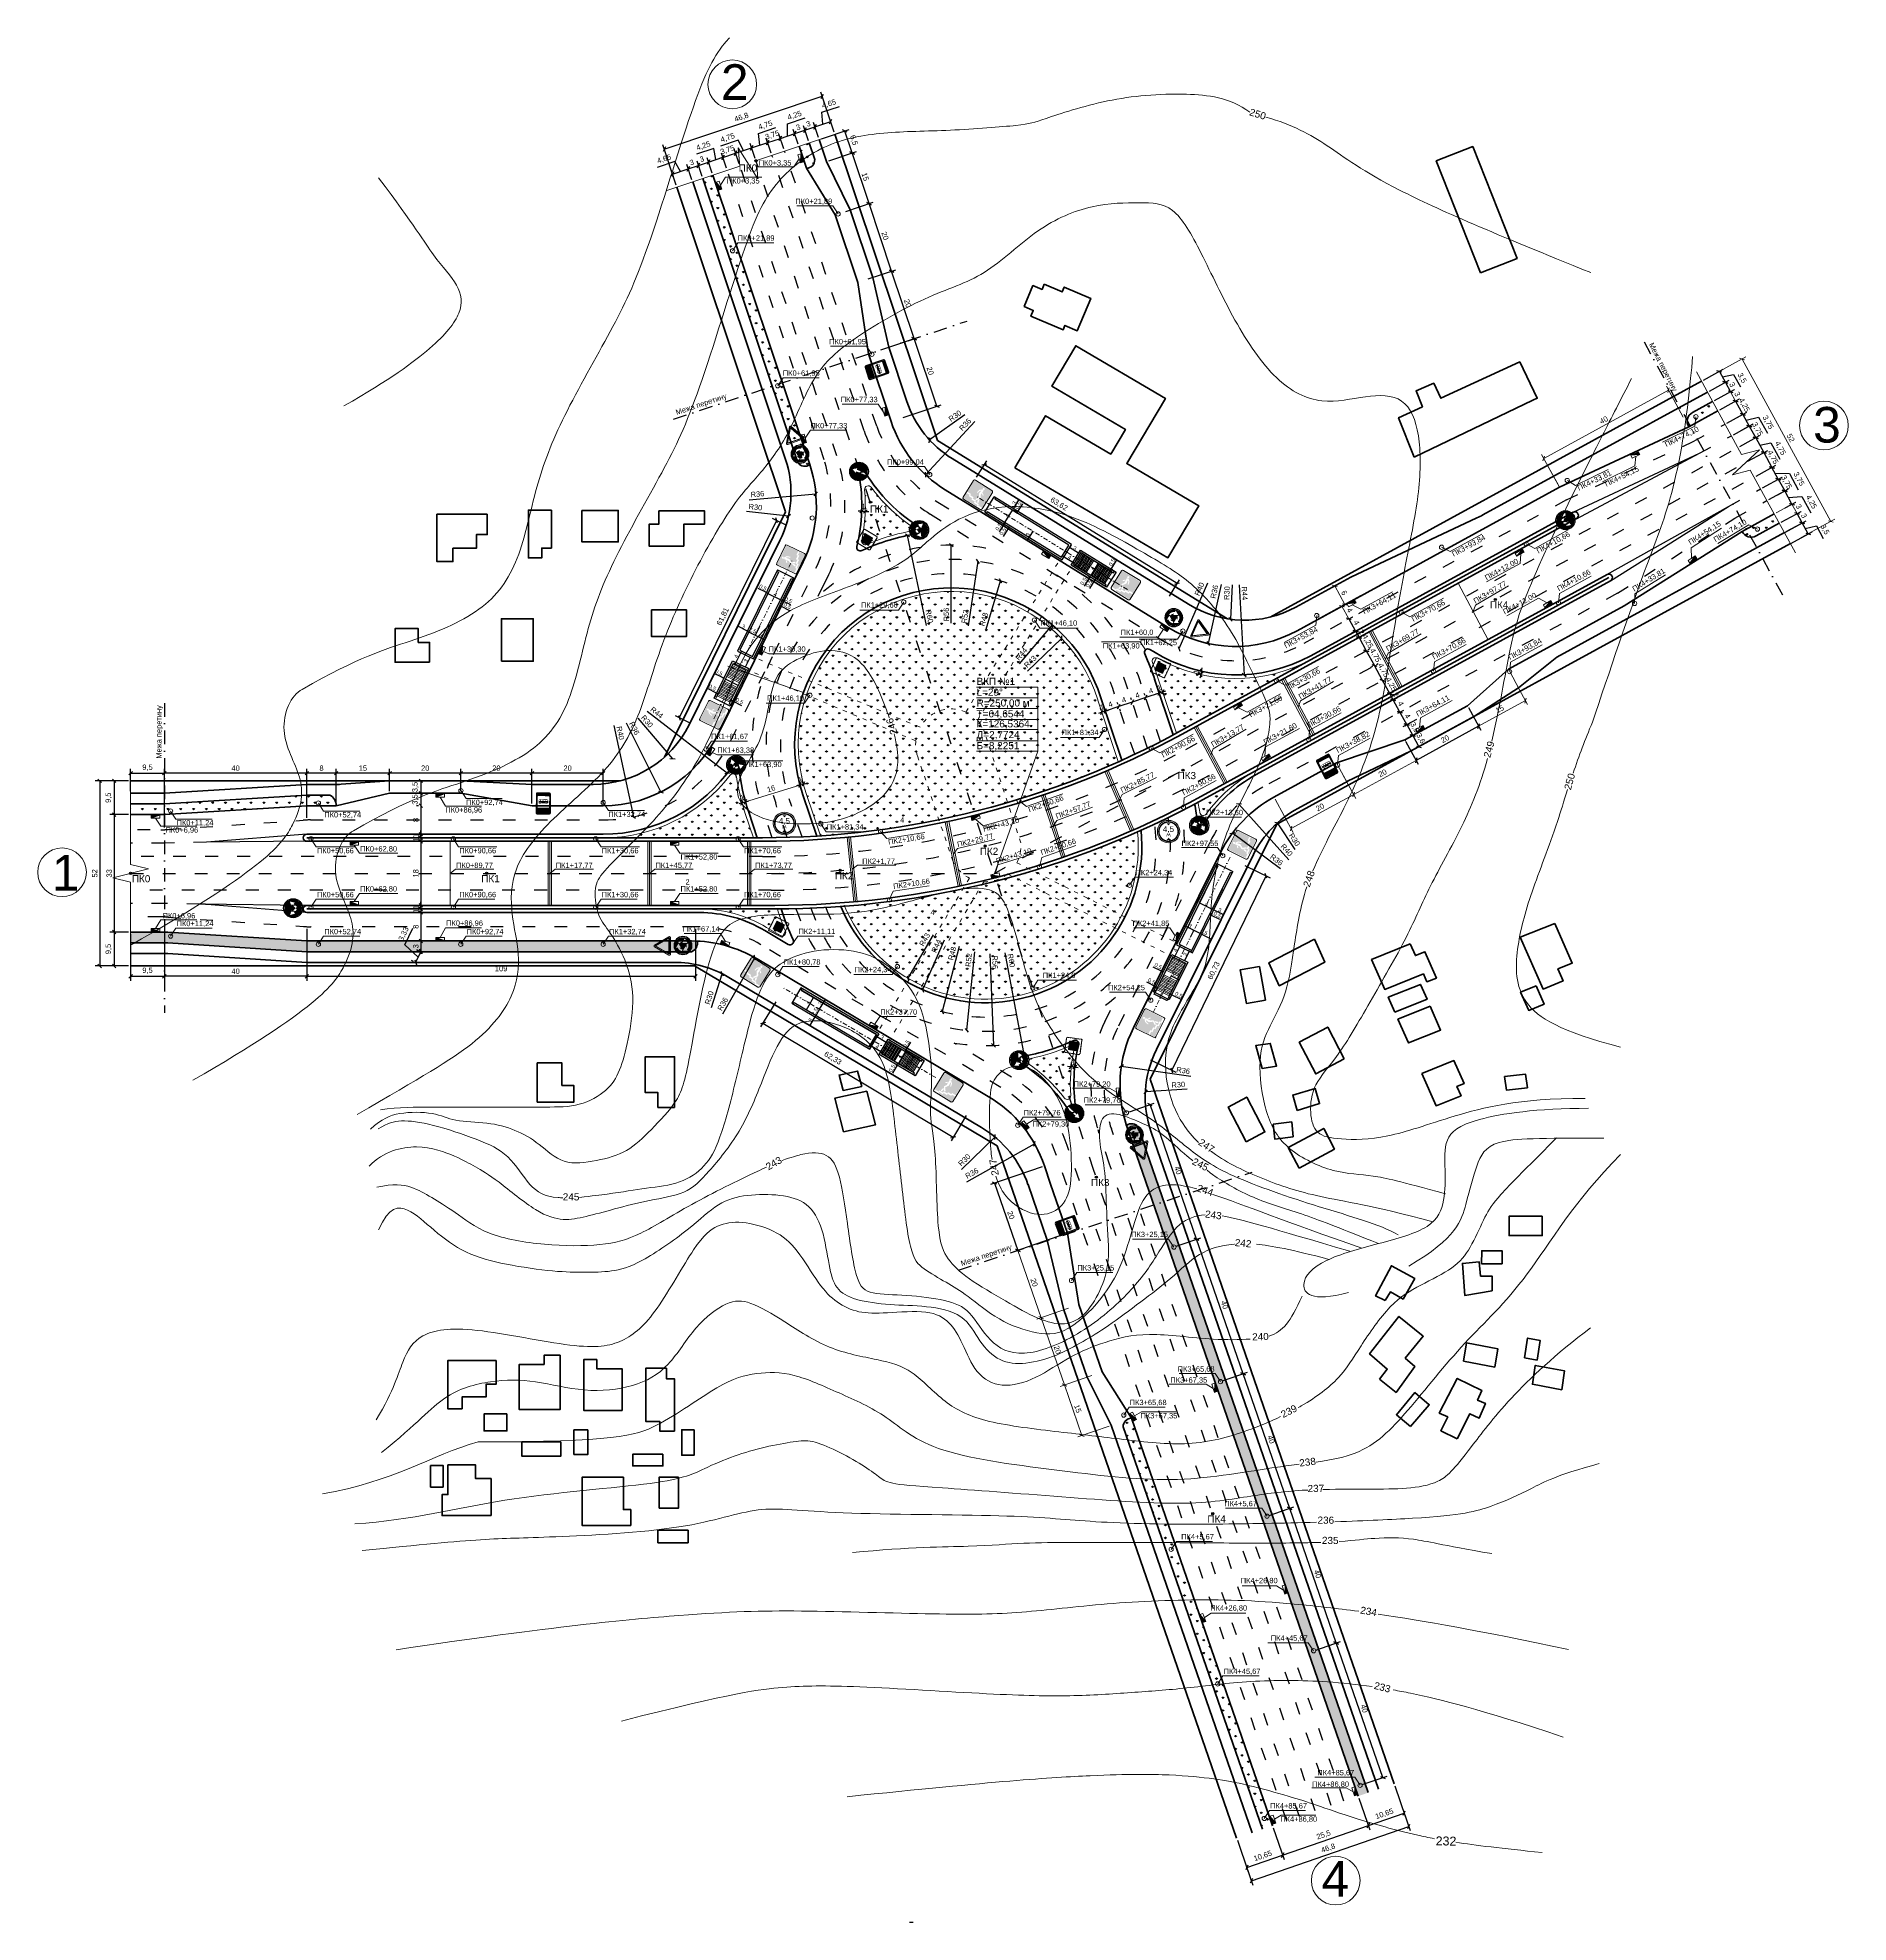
# Model space of a CAD drawing. Header units: millimetres. Extents: x -2123 to 5424, y -1286 to 835.
# Drawn here: x -245 to 264, y 0 to 529 of the extents above; entities that cross this region are included whole.
import ezdxf

# ---------------------------------------------------------------- set-up
doc = ezdxf.new("R2010")
doc.units = ezdxf.units.MM
doc.linetypes.add('ACAD_ISO03W100', pattern=[30, 12, -18])
doc.linetypes.add('DASHDOT', pattern=[25.4, 12.7, -6.35, 0, -6.35])
doc.layers.get('0').update_dxf_attribs({"lineweight": 15})
for name, color, linetype, lineweight in [('1 Відмітки', 7, 'Continuous', 25), ('2 Позначення', 80, 'Continuous', 20), ('вертикалка', 6, 'Continuous', 15), ('Горизонталі', 7, 'Continuous', 18), ('Дор. Розм.', 7, 'Continuous', 50), ('дорога', 126, 'Continuous', 25), ('Забудова', 40, 'Continuous', 40), ('поздовжній профіль', 250, 'Continuous', 15), ('Пішохідні переходи', 7, 'Continuous', 13), ('Текст', 7, 'Continuous', 15), ('Червоні лінії', 10, 'Continuous', 40)]:
    doc.layers.add(name, color=color, linetype=linetype, lineweight=lineweight)
for name, color, linetype in [('Дорожні знаки', 7, 'Continuous'), ('Осі', 164, 'Continuous'), ('Розміри', 7, 'Continuous'), ('Розмітка', 7, 'ACAD_ISO03W100')]:
    doc.layers.add(name, color=color, linetype=linetype)
doc.layers.add('Озелення', color=7, linetype='Continuous', lineweight=15, true_color=0x2bad00)
doc.styles.get("Standard").update_dxf_attribs({"font": 'arial.ttf'})
doc.dimstyles.new('ISO-25', dxfattribs={"dimtxt": 1.5, "dimasz": 1, "dimexe": 1.25, "dimexo": 0.625, "dimtad": 3, "dimtxsty": 'Standard', "dimblk": 'OBLIQUE', "dimcen": 2.5, "dimadec": 0, "dimazin": 0, "dimtfac": 1, "dimtmove": 1, "dimatfit": 3, "dimfxl": 1, "dimarcsym": 0})
doc.dimstyles.new('Переход', dxfattribs={"dimscale": 0.1, "dimtxt": 11, "dimasz": 4, "dimexe": 1.25, "dimexo": 0.625, "dimgap": 0.9, "dimtad": 1, "dimtxsty": 'Standard', "dimblk": 'ARCHTICK', "dimcen": 2.5, "dimadec": 0, "dimazin": 0, "dimtfac": 1, "dimtmove": 0, "dimatfit": 3, "dimldrblk": 'ARCHTICK', "dimfxl": 1, "dimarcsym": 0})

# ---------------------------------------------------------------- blocks, each defined once
blk = doc.blocks.new('_Oblique')
at = {"color": 0, "linetype": 'ByBlock', "lineweight": -2}
blk.add_line((-0.5, -0.5), (0.5, 0.5), dxfattribs=at)
blk = doc.blocks.new('*D202')
at = {"layer": 'Defpoints', "color": 0, "transparency": 16777216}
for p in [(21.25, 302.31), (-0.52, 265.23)]:
    blk.add_point(p, dxfattribs=at)
at = {"layer": 'Текст', "color": 0, "lineweight": -2, "transparency": 16777216}
blk.add_line((6.65, 277.44), (-0.52, 265.23), dxfattribs=at)
at = {"layer": 'Текст', "color": 0, "lineweight": -2, "transparency": 16777216, "rotation": 239.5772829005683}
blk.add_blockref('_Oblique', (-0.52, 265.23), dxfattribs=at)
at = {"layer": 'Текст', "color": 0, "transparency": 16777216, "insert": (4.23, 276.06), "char_height": 1.5, "attachment_point": 5, "rotation": 59.5773}
blk.add_mtext('R43', dxfattribs=at)
blk = doc.blocks.new('*D203')
at = {"layer": 'Defpoints', "color": 0, "transparency": 16777216}
for p in [(21.25, 302.31), (3.67, 261.97)]:
    blk.add_point(p, dxfattribs=at)
at = {"layer": 'Текст', "color": 0, "lineweight": -2, "transparency": 16777216}
blk.add_line((9.75, 275.92), (3.67, 261.97), dxfattribs=at)
at = {"layer": 'Текст', "color": 0, "lineweight": -2, "transparency": 16777216, "rotation": 246.4412794050746}
blk.add_blockref('_Oblique', (3.67, 261.97), dxfattribs=at)
at = {"layer": 'Текст', "color": 0, "transparency": 16777216, "insert": (7.52, 274.26), "char_height": 1.5, "attachment_point": 5, "rotation": 66.4413}
blk.add_mtext('R44', dxfattribs=at)
blk = doc.blocks.new('*D204')
at = {"layer": 'Defpoints', "color": 0, "transparency": 16777216}
for p in [(42.71, 360.66), (11.7, 330.87)]:
    blk.add_point(p, dxfattribs=at)
at = {"layer": 'Текст', "color": 0, "lineweight": -2, "transparency": 16777216}
blk.add_line((33.13, 351.46), (42.71, 360.66), dxfattribs=at)
at = {"layer": 'Текст', "color": 0, "lineweight": -2, "transparency": 16777216, "rotation": 43.85089155217275}
blk.add_blockref('_Oblique', (42.71, 360.66), dxfattribs=at)
at = {"layer": 'Текст', "color": 0, "transparency": 16777216, "insert": (33.91, 354.14), "char_height": 1.5, "attachment_point": 5, "rotation": 43.8509}
blk.add_mtext('R43', dxfattribs=at)
blk = doc.blocks.new('*D205')
at = {"layer": 'Defpoints', "color": 0, "transparency": 16777216}
for p in [(40.11, 364.46), (11.7, 330.87)]:
    blk.add_point(p, dxfattribs=at)
at = {"layer": 'Текст', "color": 0, "lineweight": -2, "transparency": 16777216}
blk.add_line((30.89, 353.56), (40.11, 364.46), dxfattribs=at)
at = {"layer": 'Текст', "color": 0, "lineweight": -2, "transparency": 16777216, "rotation": 49.77905992770665}
blk.add_blockref('_Oblique', (40.11, 364.46), dxfattribs=at)
at = {"layer": 'Текст', "color": 0, "transparency": 16777216, "insert": (31.4, 356.29), "char_height": 1.5, "attachment_point": 5, "rotation": 49.7791}
blk.add_mtext('R44', dxfattribs=at)
blk = doc.blocks.new('*D206')
at = {"layer": 'Defpoints', "color": 0, "transparency": 16777216}
for p in [(25.56, 376.82), (11.7, 330.87)]:
    blk.add_point(p, dxfattribs=at)
at = {"layer": 'Текст', "color": 0, "lineweight": -2, "transparency": 16777216}
blk.add_line((21.48, 363.31), (25.56, 376.82), dxfattribs=at)
at = {"layer": 'Текст', "color": 0, "lineweight": -2, "transparency": 16777216, "rotation": 73.21836978918499}
blk.add_blockref('_Oblique', (25.56, 376.82), dxfattribs=at)
at = {"layer": 'Текст', "color": 0, "transparency": 16777216, "insert": (20.85, 366.02), "char_height": 1.5, "attachment_point": 5, "rotation": 73.2184}
blk.add_mtext('R48', dxfattribs=at)
blk = doc.blocks.new('*D207')
at = {"layer": 'Defpoints', "color": 0, "transparency": 16777216}
for p in [(19.22, 382.32), (11.7, 330.87)]:
    blk.add_point(p, dxfattribs=at)
at = {"layer": 'Текст', "color": 0, "lineweight": -2, "transparency": 16777216}
blk.add_line((16.57, 364.24), (19.22, 382.32), dxfattribs=at)
at = {"layer": 'Текст', "color": 0, "lineweight": -2, "transparency": 16777216, "rotation": 81.68835223596271}
blk.add_blockref('_Oblique', (19.22, 382.32), dxfattribs=at)
at = {"layer": 'Текст', "color": 0, "transparency": 16777216, "insert": (15.55, 366.82), "char_height": 1.5, "attachment_point": 5, "rotation": 81.6884}
blk.add_mtext('R52', dxfattribs=at)
blk = doc.blocks.new('*D208')
at = {"layer": 'Defpoints', "color": 0, "transparency": 16777216}
for p in [(11.7, 386.87), (11.7, 330.87)]:
    blk.add_point(p, dxfattribs=at)
at = {"layer": 'Текст', "color": 0, "lineweight": -2, "transparency": 16777216}
blk.add_line((11.7, 364.96), (11.7, 386.87), dxfattribs=at)
at = {"layer": 'Текст', "color": 0, "lineweight": -2, "transparency": 16777216, "rotation": 90}
blk.add_blockref('_Oblique', (11.7, 386.87), dxfattribs=at)
at = {"layer": 'Текст', "color": 0, "transparency": 16777216, "insert": (10.31, 367.37), "char_height": 1.5, "attachment_point": 5, "rotation": 90}
blk.add_mtext('R56', dxfattribs=at)
blk = doc.blocks.new('*D209')
at = {"layer": 'Defpoints', "color": 0, "transparency": 16777216}
for p in [(21.25, 302.31), (9.19, 255.85)]:
    blk.add_point(p, dxfattribs=at)
at = {"layer": 'Текст', "color": 0, "lineweight": -2, "transparency": 16777216}
blk.add_line((13.94, 274.15), (9.19, 255.85), dxfattribs=at)
at = {"layer": 'Текст', "color": 0, "lineweight": -2, "transparency": 16777216, "rotation": 255.4379612335562}
blk.add_blockref('_Oblique', (9.19, 255.85), dxfattribs=at)
at = {"layer": 'Текст', "color": 0, "transparency": 16777216, "insert": (11.98, 272.16), "char_height": 1.5, "attachment_point": 5, "rotation": 75.438}
blk.add_mtext('R48', dxfattribs=at)
blk = doc.blocks.new('*D210')
at = {"layer": 'Defpoints', "color": 0, "transparency": 16777216}
for p in [(21.25, 302.31), (16.03, 250.57)]:
    blk.add_point(p, dxfattribs=at)
at = {"layer": 'Текст', "color": 0, "lineweight": -2, "transparency": 16777216}
blk.add_line((18.25, 272.58), (16.03, 250.57), dxfattribs=at)
at = {"layer": 'Текст', "color": 0, "lineweight": -2, "transparency": 16777216, "rotation": 264.2314858225884}
blk.add_blockref('_Oblique', (16.03, 250.57), dxfattribs=at)
at = {"layer": 'Текст', "color": 0, "transparency": 16777216, "insert": (16.62, 270.32), "char_height": 1.5, "attachment_point": 5, "rotation": 84.2315}
blk.add_mtext('R52', dxfattribs=at)
blk = doc.blocks.new('*D211')
at = {"layer": 'Defpoints', "color": 0, "transparency": 16777216}
for p in [(21.25, 302.31), (23.57, 246.35)]:
    blk.add_point(p, dxfattribs=at)
at = {"layer": 'Текст', "color": 0, "lineweight": -2, "transparency": 16777216}
blk.add_line((22.51, 272.04), (23.57, 246.35), dxfattribs=at)
at = {"layer": 'Текст', "color": 0, "lineweight": -2, "transparency": 16777216, "rotation": 272.3734322442106}
blk.add_blockref('_Oblique', (23.57, 246.35), dxfattribs=at)
at = {"layer": 'Текст', "color": 0, "transparency": 16777216, "insert": (24, 269.68), "char_height": 1.5, "attachment_point": 5, "rotation": 272.3734}
blk.add_mtext('R56', dxfattribs=at)
blk = doc.blocks.new('*D212')
at = {"layer": 'Defpoints', "color": 0, "transparency": 16777216}
for p in [(21.25, 302.31), (32.14, 243.3)]:
    blk.add_point(p, dxfattribs=at)
at = {"layer": 'Текст', "color": 0, "lineweight": -2, "transparency": 16777216}
blk.add_line((26.78, 272.33), (32.14, 243.3), dxfattribs=at)
at = {"layer": 'Текст', "color": 0, "lineweight": -2, "transparency": 16777216, "rotation": 280.4515676355584}
blk.add_blockref('_Oblique', (32.14, 243.3), dxfattribs=at)
at = {"layer": 'Текст', "color": 0, "transparency": 16777216, "insert": (28.59, 270.2), "char_height": 1.5, "attachment_point": 5, "rotation": 280.4516}
blk.add_mtext('R60', dxfattribs=at)
blk = doc.blocks.new('*D213')
at = {"layer": 'Defpoints', "color": 0, "transparency": 16777216}
for p in [(-0.58, 389.6), (11.7, 330.87)]:
    blk.add_point(p, dxfattribs=at)
at = {"layer": 'Текст', "color": 0, "lineweight": -2, "transparency": 16777216}
blk.add_line((4.72, 364.26), (-0.58, 389.6), dxfattribs=at)
at = {"layer": 'Текст', "color": 0, "lineweight": -2, "transparency": 16777216, "rotation": 101.8117540692056}
blk.add_blockref('_Oblique', (-0.58, 389.6), dxfattribs=at)
at = {"layer": 'Текст', "color": 0, "transparency": 16777216, "insert": (5.58, 366.9), "char_height": 1.5, "attachment_point": 5, "rotation": 281.8118}
blk.add_mtext('R60', dxfattribs=at)
blk = doc.blocks.new('*D214')
at = {"layer": 'Defpoints', "color": 0, "transparency": 16777216}
for p in [(59.48, 240.42), (95.11, 235.21)]:
    blk.add_point(p, dxfattribs=at)
at = {"layer": 'Текст', "color": 0, "lineweight": -2, "transparency": 16777216}
blk.add_line((79.04, 237.56), (59.48, 240.42), dxfattribs=at)
at = {"layer": 'Текст', "color": 0, "lineweight": -2, "transparency": 16777216, "rotation": 171.6861396678972}
blk.add_blockref('_Oblique', (59.48, 240.42), dxfattribs=at)
at = {"layer": 'Текст', "color": 0, "transparency": 16777216, "insert": (76.85, 239.28), "char_height": 1.5, "attachment_point": 5, "rotation": 351.6861}
blk.add_mtext('R36', dxfattribs=at)
blk = doc.blocks.new('*D215')
at = {"layer": 'Defpoints', "color": 0, "transparency": 16777216}
for p in [(35.08, 218.73), (3.72, 201.06)]:
    blk.add_point(p, dxfattribs=at)
at = {"layer": 'Текст', "color": 0, "lineweight": -2, "transparency": 16777216}
blk.add_line((16.06, 208.01), (35.08, 218.73), dxfattribs=at)
at = {"layer": 'Текст', "color": 0, "lineweight": -2, "transparency": 16777216, "rotation": 29.4008734030564}
blk.add_blockref('_Oblique', (35.08, 218.73), dxfattribs=at)
at = {"layer": 'Текст', "color": 0, "transparency": 16777216, "insert": (17.48, 210.41), "char_height": 1.5, "attachment_point": 5, "rotation": 29.4009}
blk.add_mtext('R36', dxfattribs=at)
blk = doc.blocks.new('*D216')
at = {"layer": 'Defpoints', "color": 0, "transparency": 16777216}
for p in [(23.99, 220.59), (2.48, 199.68)]:
    blk.add_point(p, dxfattribs=at)
at = {"layer": 'Текст', "color": 0, "lineweight": -2, "transparency": 16777216}
blk.add_line((14.62, 211.48), (23.99, 220.59), dxfattribs=at)
at = {"layer": 'Текст', "color": 0, "lineweight": -2, "transparency": 16777216, "rotation": 44.17680297798523}
blk.add_blockref('_Oblique', (23.99, 220.59), dxfattribs=at)
at = {"layer": 'Текст', "color": 0, "transparency": 16777216, "insert": (15.38, 214.16), "char_height": 1.5, "attachment_point": 5, "rotation": 44.1768}
blk.add_mtext('R30', dxfattribs=at)
blk = doc.blocks.new('*D217')
at = {"layer": 'Defpoints', "color": 0, "transparency": 16777216}
for p in [(-52.64, 266.45), (-61.83, 237.89)]:
    blk.add_point(p, dxfattribs=at)
at = {"layer": 'Текст', "color": 0, "lineweight": -2, "transparency": 16777216}
blk.add_line((-55.68, 257), (-52.64, 266.45), dxfattribs=at)
at = {"layer": 'Текст', "color": 0, "lineweight": -2, "transparency": 16777216, "rotation": 72.1731831794886}
blk.add_blockref('_Oblique', (-52.64, 266.45), dxfattribs=at)
at = {"layer": 'Текст', "color": 0, "transparency": 16777216, "insert": (-56.27, 259.72), "char_height": 1.5, "attachment_point": 5, "rotation": 72.1732}
blk.add_mtext('R30', dxfattribs=at)
blk = doc.blocks.new('*D218')
at = {"layer": 'Defpoints', "color": 0, "transparency": 16777216}
for p in [(-43.5, 270.98), (-61.26, 239.67)]:
    blk.add_point(p, dxfattribs=at)
at = {"layer": 'Текст', "color": 0, "lineweight": -2, "transparency": 16777216}
blk.add_line((-52.47, 255.16), (-43.5, 270.98), dxfattribs=at)
at = {"layer": 'Текст', "color": 0, "lineweight": -2, "transparency": 16777216, "rotation": 60.43387870660673}
blk.add_blockref('_Oblique', (-43.5, 270.98), dxfattribs=at)
at = {"layer": 'Текст', "color": 0, "transparency": 16777216, "insert": (-52.49, 257.95), "char_height": 1.5, "attachment_point": 5, "rotation": 60.4339}
blk.add_mtext('R36', dxfattribs=at)
blk = doc.blocks.new('*D219')
at = {"layer": 'Defpoints', "color": 0, "transparency": 16777216}
for p in [(-86.08, 349.67), (-69.87, 317.52)]:
    blk.add_point(p, dxfattribs=at)
at = {"layer": 'Текст', "color": 0, "lineweight": -2, "transparency": 16777216}
blk.add_line((-79.66, 336.94), (-69.87, 317.52), dxfattribs=at)
at = {"layer": 'Текст', "color": 0, "lineweight": -2, "transparency": 16777216, "rotation": 296.7664960913537}
blk.add_blockref('_Oblique', (-69.87, 317.52), dxfattribs=at)
at = {"layer": 'Текст', "color": 0, "transparency": 16777216, "insert": (-77.33, 335.41), "char_height": 1.5, "attachment_point": 5, "rotation": 296.7665}
blk.add_mtext('R36', dxfattribs=at)
blk = doc.blocks.new('*D220')
at = {"layer": 'Defpoints', "color": 0, "transparency": 16777216}
for p in [(-86.08, 349.67), (-66.61, 326.85)]:
    blk.add_point(p, dxfattribs=at)
at = {"layer": 'Текст', "color": 0, "lineweight": -2, "transparency": 16777216}
blk.add_line((-76.38, 338.3), (-66.61, 326.85), dxfattribs=at)
at = {"layer": 'Текст', "color": 0, "lineweight": -2, "transparency": 16777216, "rotation": 310.4747011254187}
blk.add_blockref('_Oblique', (-66.61, 326.85), dxfattribs=at)
at = {"layer": 'Текст', "color": 0, "transparency": 16777216, "insert": (-73.76, 337.37), "char_height": 1.5, "attachment_point": 5, "rotation": 310.4747}
blk.add_mtext('R30', dxfattribs=at)
blk = doc.blocks.new('*D221')
at = {"layer": 'Defpoints', "color": 0, "transparency": 16777216}
for p in [(-86.08, 349.67), (-77.56, 310.58)]:
    blk.add_point(p, dxfattribs=at)
at = {"layer": 'Текст', "color": 0, "lineweight": -2, "transparency": 16777216}
blk.add_line((-83.13, 336.16), (-77.56, 310.58), dxfattribs=at)
at = {"layer": 'Текст', "color": 0, "lineweight": -2, "transparency": 16777216, "rotation": 282.2976313158236}
blk.add_blockref('_Oblique', (-77.56, 310.58), dxfattribs=at)
at = {"layer": 'Текст', "color": 0, "transparency": 16777216, "insert": (-81.26, 334.09), "char_height": 1.5, "attachment_point": 5, "rotation": 282.2976}
blk.add_mtext('R40', dxfattribs=at)
blk = doc.blocks.new('*D222')
at = {"layer": 'Defpoints', "color": 0, "transparency": 16777216}
for p in [(-86.08, 349.67), (-51.19, 322.85)]:
    blk.add_point(p, dxfattribs=at)
at = {"layer": 'Текст', "color": 0, "lineweight": -2, "transparency": 16777216}
blk.add_line((-73.77, 340.21), (-51.19, 322.85), dxfattribs=at)
at = {"layer": 'Текст', "color": 0, "lineweight": -2, "transparency": 16777216, "rotation": 322.4509900274008}
blk.add_blockref('_Oblique', (-51.19, 322.85), dxfattribs=at)
at = {"layer": 'Текст', "color": 0, "transparency": 16777216, "insert": (-71.02, 339.83), "char_height": 1.5, "attachment_point": 5, "rotation": 322.451}
blk.add_mtext('R44', dxfattribs=at)
blk = doc.blocks.new('*D223')
at = {"layer": 'Defpoints', "color": 0, "transparency": 16777216}
for p in [(-63.81, 398.42), (-33.99, 395.11)]:
    blk.add_point(p, dxfattribs=at)
at = {"layer": 'Текст', "color": 0, "lineweight": -2, "transparency": 16777216}
blk.add_line((-45.86, 396.43), (-33.99, 395.11), dxfattribs=at)
at = {"layer": 'Текст', "color": 0, "lineweight": -2, "transparency": 16777216, "rotation": 353.6641130368559}
blk.add_blockref('_Oblique', (-33.99, 395.11), dxfattribs=at)
at = {"layer": 'Текст', "color": 0, "transparency": 16777216, "insert": (-43.31, 397.54), "char_height": 1.5, "attachment_point": 5, "rotation": 353.6641}
blk.add_mtext('R30', dxfattribs=at)
blk = doc.blocks.new('*D224')
at = {"layer": 'Defpoints', "color": 0, "transparency": 16777216}
for p in [(-62.19, 398.07), (-26.33, 401.28)]:
    blk.add_point(p, dxfattribs=at)
at = {"layer": 'Текст', "color": 0, "lineweight": -2, "transparency": 16777216}
blk.add_line((-45.03, 399.61), (-26.33, 401.28), dxfattribs=at)
at = {"layer": 'Текст', "color": 0, "lineweight": -2, "transparency": 16777216, "rotation": 5.118190706992631}
blk.add_blockref('_Oblique', (-26.33, 401.28), dxfattribs=at)
at = {"layer": 'Текст', "color": 0, "transparency": 16777216, "insert": (-42.75, 401.21), "char_height": 1.5, "attachment_point": 5, "rotation": 5.1182}
blk.add_mtext('R36', dxfattribs=at)
blk = doc.blocks.new('*D225')
at = {"layer": 'Defpoints', "color": 0, "transparency": 16777216}
for p in [(29.96, 433.7), (5.51, 416.31)]:
    blk.add_point(p, dxfattribs=at)
at = {"layer": 'Текст', "color": 0, "lineweight": -2, "transparency": 16777216}
blk.add_line((15.53, 423.44), (5.51, 416.31), dxfattribs=at)
at = {"layer": 'Текст', "color": 0, "lineweight": -2, "transparency": 16777216, "rotation": 215.4190245867513}
blk.add_blockref('_Oblique', (5.51, 416.31), dxfattribs=at)
at = {"layer": 'Текст', "color": 0, "transparency": 16777216, "insert": (12.75, 423.17), "char_height": 1.5, "attachment_point": 5, "rotation": 35.419}
blk.add_mtext('R30', dxfattribs=at)
blk = doc.blocks.new('*D226')
at = {"layer": 'Defpoints', "color": 0, "transparency": 16777216}
for p in [(28.93, 433.02), (4.44, 406.64)]:
    blk.add_point(p, dxfattribs=at)
at = {"layer": 'Текст', "color": 0, "lineweight": -2, "transparency": 16777216}
blk.add_line((18.29, 421.56), (4.44, 406.64), dxfattribs=at)
at = {"layer": 'Текст', "color": 0, "lineweight": -2, "transparency": 16777216, "rotation": 227.1345425023328}
blk.add_blockref('_Oblique', (4.44, 406.64), dxfattribs=at)
at = {"layer": 'Текст', "color": 0, "transparency": 16777216, "insert": (15.63, 420.74), "char_height": 1.5, "attachment_point": 5, "rotation": 47.1345}
blk.add_mtext('R36', dxfattribs=at)
blk = doc.blocks.new('*D227')
at = {"layer": 'Defpoints', "color": 0, "transparency": 16777216}
for p in [(103.33, 308.85), (119.95, 283.87)]:
    blk.add_point(p, dxfattribs=at)
at = {"layer": 'Текст', "color": 0, "lineweight": -2, "transparency": 16777216}
blk.add_line((108.31, 301.37), (103.33, 308.85), dxfattribs=at)
at = {"layer": 'Текст', "color": 0, "lineweight": -2, "transparency": 16777216, "rotation": 123.6401004929778}
blk.add_blockref('_Oblique', (103.33, 308.85), dxfattribs=at)
at = {"layer": 'Текст', "color": 0, "transparency": 16777216, "insert": (108.13, 304.15), "char_height": 1.5, "attachment_point": 5, "rotation": 303.6401}
blk.add_mtext('R30', dxfattribs=at)
blk = doc.blocks.new('*D228')
at = {"layer": 'Defpoints', "color": 0, "transparency": 16777216}
for p in [(90.67, 305.91), (119.61, 284.5)]:
    blk.add_point(p, dxfattribs=at)
at = {"layer": 'Текст', "color": 0, "lineweight": -2, "transparency": 16777216}
blk.add_line((104.2, 295.91), (90.67, 305.91), dxfattribs=at)
at = {"layer": 'Текст', "color": 0, "lineweight": -2, "transparency": 16777216, "rotation": 143.5074505633032}
blk.add_blockref('_Oblique', (90.67, 305.91), dxfattribs=at)
at = {"layer": 'Текст', "color": 0, "transparency": 16777216, "insert": (103.08, 298.46), "char_height": 1.5, "attachment_point": 5, "rotation": 323.5075}
blk.add_mtext('R36', dxfattribs=at)
blk = doc.blocks.new('*D229')
at = {"layer": 'Defpoints', "color": 0, "transparency": 16777216}
for p in [(92.52, 314.13), (116.54, 287.32)]:
    blk.add_point(p, dxfattribs=at)
at = {"layer": 'Текст', "color": 0, "lineweight": -2, "transparency": 16777216}
blk.add_line((106.52, 298.51), (92.52, 314.13), dxfattribs=at)
at = {"layer": 'Текст', "color": 0, "lineweight": -2, "transparency": 16777216, "rotation": 131.8661970682828}
blk.add_blockref('_Oblique', (92.52, 314.13), dxfattribs=at)
at = {"layer": 'Текст', "color": 0, "transparency": 16777216, "insert": (105.94, 301.23), "char_height": 1.5, "attachment_point": 5, "rotation": 311.8662}
blk.add_mtext('R40', dxfattribs=at)
blk = doc.blocks.new('*D230')
at = {"layer": 'Defpoints', "color": 0, "transparency": 16777216}
for p in [(91.65, 396), (90.16, 366.04)]:
    blk.add_point(p, dxfattribs=at)
at = {"layer": 'Текст', "color": 0, "lineweight": -2, "transparency": 16777216}
blk.add_line((90.64, 375.74), (90.16, 366.04), dxfattribs=at)
at = {"layer": 'Текст', "color": 0, "lineweight": -2, "transparency": 16777216, "rotation": 267.1581147984214}
blk.add_blockref('_Oblique', (90.16, 366.04), dxfattribs=at)
at = {"layer": 'Текст', "color": 0, "transparency": 16777216, "insert": (89.13, 373.4), "char_height": 1.5, "attachment_point": 5, "rotation": 87.1581}
blk.add_mtext('R30', dxfattribs=at)
blk = doc.blocks.new('*D231')
at = {"layer": 'Defpoints', "color": 0, "transparency": 16777216}
for p in [(91.57, 394.4), (83.85, 359.24)]:
    blk.add_point(p, dxfattribs=at)
at = {"layer": 'Текст', "color": 0, "lineweight": -2, "transparency": 16777216}
blk.add_line((87.49, 375.84), (83.85, 359.24), dxfattribs=at)
at = {"layer": 'Текст', "color": 0, "lineweight": -2, "transparency": 16777216, "rotation": 257.6119032809918}
blk.add_blockref('_Oblique', (83.85, 359.24), dxfattribs=at)
at = {"layer": 'Текст', "color": 0, "transparency": 16777216, "insert": (85.62, 373.78), "char_height": 1.5, "attachment_point": 5, "rotation": 77.6119}
blk.add_mtext('R36', dxfattribs=at)
blk = doc.blocks.new('*D232')
at = {"layer": 'Defpoints', "color": 0, "transparency": 16777216}
for p in [(91.64, 394.63), (75.67, 357.7)]:
    blk.add_point(p, dxfattribs=at)
at = {"layer": 'Текст', "color": 0, "lineweight": -2, "transparency": 16777216}
blk.add_line((83.67, 376.2), (75.67, 357.7), dxfattribs=at)
at = {"layer": 'Текст', "color": 0, "lineweight": -2, "transparency": 16777216, "rotation": 246.6173045301114}
blk.add_blockref('_Oblique', (75.67, 357.7), dxfattribs=at)
at = {"layer": 'Текст', "color": 0, "transparency": 16777216, "insert": (81.43, 374.53), "char_height": 1.5, "attachment_point": 5, "rotation": 66.6173}
blk.add_mtext('R40', dxfattribs=at)
blk = doc.blocks.new('*D233')
at = {"layer": 'Defpoints', "color": 0, "transparency": 16777216}
for p in [(91.57, 394.4), (93.98, 350.47)]:
    blk.add_point(p, dxfattribs=at)
at = {"layer": 'Текст', "color": 0, "lineweight": -2, "transparency": 16777216}
blk.add_line((92.6, 375.68), (93.98, 350.47), dxfattribs=at)
at = {"layer": 'Текст', "color": 0, "lineweight": -2, "transparency": 16777216, "rotation": 273.136298926417}
blk.add_blockref('_Oblique', (93.98, 350.47), dxfattribs=at)
at = {"layer": 'Текст', "color": 0, "transparency": 16777216, "insert": (94.1, 373.34), "char_height": 1.5, "attachment_point": 5, "rotation": 273.1363}
blk.add_mtext('R44', dxfattribs=at)
blk = doc.blocks.new('*D235')
at = {"layer": 'Defpoints', "color": 0, "transparency": 16777216}
for p in [(69.81, 346.25), (70.13, 345.32), (70.76, 346.57)]:
    blk.add_point(p, dxfattribs=at)
at = {"layer": 'Текст', "color": 0, "lineweight": -2, "transparency": 16777216}
for p, q in [((70.13, 345.32), (69.18, 345)), ((70.01, 345.66), (70.52, 344.13)), ((71.08, 345.63), (70.13, 345.32)), ((70.96, 345.98), (71.47, 344.45)), ((71.08, 345.63), (72.02, 345.95))]:
    blk.add_line(p, q, dxfattribs=at)
for p, rotation in [((70.13, 345.32), 18.5112099004826), ((71.08, 345.63), 198.5112099004826)]:
    blk.add_blockref('_Oblique', p, dxfattribs=dict(at, rotation=rotation))
at = {"layer": 'Текст', "color": 0, "transparency": 16777216, "insert": (70.16, 346.78), "char_height": 1.5, "attachment_point": 5, "rotation": 18.5112}
blk.add_mtext('1', dxfattribs=at)
blk = doc.blocks.new('*D236')
at = {"layer": 'Defpoints', "color": 0, "transparency": 16777216}
for p in [(70.13, 345.32), (66.33, 344.05), (66.33, 344.05)]:
    blk.add_point(p, dxfattribs=at)
at = {"layer": 'Текст', "color": 0, "lineweight": -2, "transparency": 16777216}
for p, q in [((66.14, 344.64), (65.94, 345.23)), ((70.13, 345.32), (66.33, 344.05)), ((69.93, 345.91), (69.73, 346.5))]:
    blk.add_line(p, q, dxfattribs=at)
for p, rotation in [((66.33, 344.05), 198.5102642967482), ((70.13, 345.32), 18.51026429674817)]:
    blk.add_blockref('_Oblique', p, dxfattribs=dict(at, rotation=rotation))
at = {"layer": 'Текст', "color": 0, "transparency": 16777216, "insert": (67.79, 345.99), "char_height": 1.5, "attachment_point": 5, "rotation": 18.5103}
blk.add_mtext('4', dxfattribs=at)
blk = doc.blocks.new('*D237')
at = {"layer": 'Defpoints', "color": 0, "transparency": 16777216}
for p in [(62.54, 342.78), (62.54, 342.78), (66.33, 344.05)]:
    blk.add_point(p, dxfattribs=at)
at = {"layer": 'Текст', "color": 0, "lineweight": -2, "transparency": 16777216}
for p, q in [((66.14, 344.64), (65.94, 345.23)), ((62.34, 343.37), (62.14, 343.96)), ((66.33, 344.05), (62.54, 342.78))]:
    blk.add_line(p, q, dxfattribs=at)
for p, rotation in [((66.33, 344.05), 18.51559651975562), ((62.54, 342.78), 198.5155965197556)]:
    blk.add_blockref('_Oblique', p, dxfattribs=dict(at, rotation=rotation))
at = {"layer": 'Текст', "color": 0, "transparency": 16777216, "insert": (64, 344.71), "char_height": 1.5, "attachment_point": 5, "rotation": 18.5156}
blk.add_mtext('4', dxfattribs=at)
blk = doc.blocks.new('*D238')
at = {"layer": 'Defpoints', "color": 0, "transparency": 16777216}
for p in [(58.74, 341.5), (58.74, 341.5), (62.54, 342.78)]:
    blk.add_point(p, dxfattribs=at)
at = {"layer": 'Текст', "color": 0, "lineweight": -2, "transparency": 16777216}
for p, q in [((58.55, 342.1), (58.35, 342.69)), ((62.54, 342.78), (58.74, 341.5)), ((62.34, 343.37), (62.14, 343.96))]:
    blk.add_line(p, q, dxfattribs=at)
for p, rotation in [((58.74, 341.5), 198.5220854350397), ((62.54, 342.78), 18.52208543503976)]:
    blk.add_blockref('_Oblique', p, dxfattribs=dict(at, rotation=rotation))
at = {"layer": 'Текст', "color": 0, "transparency": 16777216, "insert": (60.2, 343.44), "char_height": 1.5, "attachment_point": 5, "rotation": 18.5221}
blk.add_mtext('4', dxfattribs=at)
blk = doc.blocks.new('*D239')
at = {"layer": 'Defpoints', "color": 0, "transparency": 16777216}
for p in [(54.95, 340.23), (54.95, 340.23), (58.74, 341.5)]:
    blk.add_point(p, dxfattribs=at)
at = {"layer": 'Текст', "color": 0, "lineweight": -2, "transparency": 16777216}
for p, q in [((58.74, 341.5), (54.95, 340.23)), ((55.15, 339.64), (55.35, 339.05)), ((58.94, 340.91), (59.14, 340.32))]:
    blk.add_line(p, q, dxfattribs=at)
for p, rotation in [((54.95, 340.23), 198.5298351579667), ((58.74, 341.5), 18.52983515796667)]:
    blk.add_blockref('_Oblique', p, dxfattribs=dict(at, rotation=rotation))
at = {"layer": 'Текст', "color": 0, "transparency": 16777216, "insert": (56.41, 342.17), "char_height": 1.5, "attachment_point": 5, "rotation": 18.5298}
blk.add_mtext('4', dxfattribs=at)
blk = doc.blocks.new('*D240')
at = {"layer": 'Defpoints', "color": 0, "transparency": 16777216}
for p in [(54, 339.91), (54, 339.91), (54.95, 340.23)]:
    blk.add_point(p, dxfattribs=at)
at = {"layer": 'Текст', "color": 0, "lineweight": -2, "transparency": 16777216}
for p, q in [((54, 339.91), (53.05, 339.6)), ((53.8, 340.51), (53.6, 341.1)), ((54.95, 340.23), (54, 339.91)), ((54.75, 340.82), (54.55, 341.42)), ((54.95, 340.23), (55.9, 340.55))]:
    blk.add_line(p, q, dxfattribs=at)
for p, rotation in [((54, 339.91), 18.52983515796614), ((54.95, 340.23), 198.5298351579661)]:
    blk.add_blockref('_Oblique', p, dxfattribs=dict(at, rotation=rotation))
at = {"layer": 'Текст', "color": 0, "transparency": 16777216, "insert": (54.04, 341.38), "char_height": 1.5, "attachment_point": 5, "rotation": 18.5298}
blk.add_mtext('1', dxfattribs=at)
blk = doc.blocks.new('*D241')
at = {"layer": 'Defpoints', "color": 0, "transparency": 16777216}
for p in [(156.71, 341.77), (139.15, 332.19), (142.31, 326.41)]:
    blk.add_point(p, dxfattribs=at)
at = {"layer": 'Текст', "color": 0, "lineweight": -2, "transparency": 16777216}
for p, q in [((157.01, 341.22), (160.46, 334.9)), ((159.86, 336), (142.31, 326.41)), ((139.45, 331.64), (142.91, 325.32))]:
    blk.add_line(p, q, dxfattribs=at)
for p, rotation in [((159.86, 336), 28.62246299080671), ((142.31, 326.41), 208.6224629908067)]:
    blk.add_blockref('_Oblique', p, dxfattribs=dict(at, rotation=rotation))
at = {"layer": 'Текст', "color": 0, "transparency": 16777216, "insert": (150.42, 332.43), "char_height": 1.5, "attachment_point": 5, "rotation": 28.6225}
blk.add_mtext('20', dxfattribs=at)
blk = doc.blocks.new('*D244')
at = {"layer": 'Defpoints', "color": 0, "transparency": 16777216}
for p in [(37.86, 212.48), (44.4, 193.58), (30.42, 188.74)]:
    blk.add_point(p, dxfattribs=at)
at = {"layer": 'Текст', "color": 0, "lineweight": -2, "transparency": 16777216}
for p, q in [((37.27, 212.27), (22.7, 207.23)), ((23.89, 207.64), (30.42, 188.74)), ((43.81, 193.37), (29.24, 188.33))]:
    blk.add_line(p, q, dxfattribs=at)
for p, rotation in [((23.89, 207.64), 109.0834815740779), ((30.42, 188.74), 289.083481574078)]:
    blk.add_blockref('_Oblique', p, dxfattribs=dict(at, rotation=rotation))
at = {"layer": 'Текст', "color": 0, "transparency": 16777216, "insert": (28.47, 198.65), "char_height": 1.5, "attachment_point": 5, "rotation": 289.0835}
blk.add_mtext('20', dxfattribs=at)
blk = doc.blocks.new('*D248')
at = {"layer": 'Defpoints', "color": 0, "transparency": 16777216}
for p in [(-12.21, 461.44), (-5.04, 463.84), (-5.87, 442.47)]:
    blk.add_point(p, dxfattribs=at)
at = {"layer": 'Текст', "color": 0, "lineweight": -2, "transparency": 16777216}
for p, q in [((-11.62, 461.64), (-3.86, 464.24)), ((1.3, 444.87), (-5.04, 463.84)), ((-5.27, 442.67), (2.49, 445.27))]:
    blk.add_line(p, q, dxfattribs=at)
for p, rotation in [((-5.04, 463.84), 108.4968565080076), ((1.3, 444.87), 288.4968565080076)]:
    blk.add_blockref('_Oblique', p, dxfattribs=dict(at, rotation=rotation))
at = {"layer": 'Текст', "color": 0, "transparency": 16777216, "insert": (-0.55, 454.8), "char_height": 1.5, "attachment_point": 5, "rotation": 288.4969}
blk.add_mtext('20', dxfattribs=at)
blk = doc.blocks.new('*D249')
at = {"layer": 'Defpoints', "color": 0, "transparency": 16777216}
for p in [(-11.39, 482.81), (-18.56, 480.41), (-12.21, 461.44)]:
    blk.add_point(p, dxfattribs=at)
at = {"layer": 'Текст', "color": 0, "lineweight": -2, "transparency": 16777216}
for p, q in [((-17.96, 480.61), (-10.2, 483.2)), ((-5.04, 463.84), (-11.39, 482.81)), ((-11.62, 461.64), (-3.86, 464.24))]:
    blk.add_line(p, q, dxfattribs=at)
for p, rotation in [((-11.39, 482.81), 108.4968565080077), ((-5.04, 463.84), 288.4968565080077)]:
    blk.add_blockref('_Oblique', p, dxfattribs=dict(at, rotation=rotation))
at = {"layer": 'Текст', "color": 0, "transparency": 16777216, "insert": (-6.89, 473.76), "char_height": 1.5, "attachment_point": 5, "rotation": 288.4969}
blk.add_mtext('20', dxfattribs=at)
blk = doc.blocks.new('*D250')
at = {"layer": 'Defpoints', "color": 0, "transparency": 16777216}
for p in [(-23.31, 494.63), (-16.15, 497.03), (-18.56, 480.41)]:
    blk.add_point(p, dxfattribs=at)
at = {"layer": 'Текст', "color": 0, "lineweight": -2, "transparency": 16777216}
for p, q in [((-22.72, 494.83), (-14.96, 497.43)), ((-11.39, 482.81), (-16.15, 497.03)), ((-17.96, 480.61), (-10.2, 483.2))]:
    blk.add_line(p, q, dxfattribs=at)
for p, rotation in [((-16.15, 497.03), 108.4968565080077), ((-11.39, 482.81), 288.4968565080077)]:
    blk.add_blockref('_Oblique', p, dxfattribs=dict(at, rotation=rotation))
at = {"layer": 'Текст', "color": 0, "transparency": 16777216, "insert": (-12.45, 490.36), "char_height": 1.5, "attachment_point": 5, "rotation": 288.4969}
blk.add_mtext('15', dxfattribs=at)
blk = doc.blocks.new('*D251')
at = {"layer": 'Defpoints', "color": 0, "transparency": 16777216}
for p in [(1.3, 444.87), (-8.71, 441.52), (-2.37, 422.55)]:
    blk.add_point(p, dxfattribs=at)
at = {"layer": 'Текст', "color": 0, "lineweight": -2, "transparency": 16777216}
for p, q in [((-8.12, 441.72), (2.49, 445.27)), ((7.65, 425.9), (1.3, 444.87)), ((-1.77, 422.75), (8.83, 426.3))]:
    blk.add_line(p, q, dxfattribs=at)
for p, rotation in [((1.3, 444.87), 108.4968565080077), ((7.65, 425.9), 288.4968565080077)]:
    blk.add_blockref('_Oblique', p, dxfattribs=dict(at, rotation=rotation))
at = {"layer": 'Текст', "color": 0, "transparency": 16777216, "insert": (5.8, 435.83), "char_height": 1.5, "attachment_point": 5, "rotation": 288.4969}
blk.add_mtext('20', dxfattribs=at)
blk = doc.blocks.new('*D252')
at = {"layer": 'Defpoints', "color": 0, "transparency": 16777216}
for p in [(-106.08, 322.82), (-106.08, 313.67), (-86.08, 313.67)]:
    blk.add_point(p, dxfattribs=at)
at = {"layer": 'Текст', "color": 0, "lineweight": -2, "transparency": 16777216}
for p, q in [((-106.08, 314.29), (-106.08, 324.07)), ((-86.08, 314.29), (-86.08, 324.07)), ((-86.08, 322.82), (-106.08, 322.82))]:
    blk.add_line(p, q, dxfattribs=at)
at = {"layer": 'Текст', "color": 0, "lineweight": -2, "transparency": 16777216, "rotation": 180}
blk.add_blockref('_Oblique', (-106.08, 322.82), dxfattribs=at)
at = {"layer": 'Текст', "color": 0, "lineweight": -2, "transparency": 16777216}
blk.add_blockref('_Oblique', (-86.08, 322.82), dxfattribs=at)
at = {"layer": 'Текст', "color": 0, "transparency": 16777216, "insert": (-96.08, 324.21), "char_height": 1.5, "attachment_point": 5}
blk.add_mtext('20', dxfattribs=at)
blk = doc.blocks.new('*D253')
at = {"layer": 'Defpoints', "color": 0, "transparency": 16777216}
for p in [(-126.08, 322.82), (-126.08, 319.67), (-106.08, 319.67)]:
    blk.add_point(p, dxfattribs=at)
at = {"layer": 'Текст', "color": 0, "lineweight": -2, "transparency": 16777216}
for p, q in [((-126.08, 320.29), (-126.08, 324.07)), ((-106.08, 320.29), (-106.08, 324.07)), ((-106.08, 322.82), (-126.08, 322.82))]:
    blk.add_line(p, q, dxfattribs=at)
at = {"layer": 'Текст', "color": 0, "lineweight": -2, "transparency": 16777216, "rotation": 180}
blk.add_blockref('_Oblique', (-126.08, 322.82), dxfattribs=at)
at = {"layer": 'Текст', "color": 0, "lineweight": -2, "transparency": 16777216}
blk.add_blockref('_Oblique', (-106.08, 322.82), dxfattribs=at)
at = {"layer": 'Текст', "color": 0, "transparency": 16777216, "insert": (-116.08, 324.21), "char_height": 1.5, "attachment_point": 5}
blk.add_mtext('20', dxfattribs=at)
blk = doc.blocks.new('*D254')
at = {"layer": 'Defpoints', "color": 0, "transparency": 16777216}
for p in [(-146.08, 322.82), (-146.08, 317.17), (-126.08, 317.17)]:
    blk.add_point(p, dxfattribs=at)
at = {"layer": 'Текст', "color": 0, "lineweight": -2, "transparency": 16777216}
for p, q in [((-146.08, 317.79), (-146.08, 324.07)), ((-126.08, 317.79), (-126.08, 324.07)), ((-126.08, 322.82), (-146.08, 322.82))]:
    blk.add_line(p, q, dxfattribs=at)
at = {"layer": 'Текст', "color": 0, "lineweight": -2, "transparency": 16777216, "rotation": 180}
blk.add_blockref('_Oblique', (-146.08, 322.82), dxfattribs=at)
at = {"layer": 'Текст', "color": 0, "lineweight": -2, "transparency": 16777216}
blk.add_blockref('_Oblique', (-126.08, 322.82), dxfattribs=at)
at = {"layer": 'Текст', "color": 0, "transparency": 16777216, "insert": (-136.08, 324.21), "char_height": 1.5, "attachment_point": 5}
blk.add_mtext('20', dxfattribs=at)
blk = doc.blocks.new('*D255')
at = {"layer": 'Defpoints', "color": 0, "transparency": 16777216}
for p in [(-161.08, 322.82), (-161.08, 313.67), (-146.08, 317.17)]:
    blk.add_point(p, dxfattribs=at)
at = {"layer": 'Текст', "color": 0, "lineweight": -2, "transparency": 16777216}
for p, q in [((-161.08, 314.29), (-161.08, 324.07)), ((-146.08, 317.79), (-146.08, 324.07)), ((-146.08, 322.82), (-161.08, 322.82))]:
    blk.add_line(p, q, dxfattribs=at)
at = {"layer": 'Текст', "color": 0, "lineweight": -2, "transparency": 16777216, "rotation": 180}
blk.add_blockref('_Oblique', (-161.08, 322.82), dxfattribs=at)
at = {"layer": 'Текст', "color": 0, "lineweight": -2, "transparency": 16777216}
blk.add_blockref('_Oblique', (-146.08, 322.82), dxfattribs=at)
at = {"layer": 'Текст', "color": 0, "transparency": 16777216, "insert": (-153.58, 324.21), "char_height": 1.5, "attachment_point": 5}
blk.add_mtext('15', dxfattribs=at)
blk = doc.blocks.new('4-2-1')
blk.add_hatch(color=5).paths.add_polyline_path([(1.41, 2.56), (4.46, -0.48), (4.87, -0.07), (5.33, -1.84), (3.57, -1.37), (3.98, -0.96), (0.93, 2.08, 19.482096)])
at = {"color": 5}
blk.add_circle((3.5, 0), 3.5, dxfattribs=at)
blk = doc.blocks.new('4-2-3')
h = blk.add_hatch(color=5)
h.paths.add_polyline_path([(3.55, 3.27), (3.45, 3.27, 0.409993), (0.23, 0, 1), (6.77, 0, 0.409993)])
h.paths.add_polyline_path([(1.47, 0.66), (1.88, 0.25), (3.02, 1.39), (3.5, 0.91), (3.98, 1.39), (5.12, 0.25), (5.53, 0.66), (6, -1.11), (4.23, -0.64), (4.64, -0.23), (3.5, 0.91), (2.36, -0.23), (2.77, -0.64), (1.01, -1.11)], flags=16)
at = {"color": 5}
blk.add_circle((3.5, 0), 3.5, dxfattribs=at)
blk = doc.blocks.new('4-3')
h = blk.add_hatch(color=5)
h.paths.add_polyline_path([(0.23, 0, 1), (6.77, 0, 1)])
h.paths.add_polyline_path([(2.02, 1.63), (2.14, 1.73), (2.25, 1.81), (2.38, 1.89), (2.55, 1.98), (2.69, 2.04), (2.81, 2.08), (2.92, 2.12), (3.06, 2.15), (3.14, 2.16), (3.25, 1.51), (3.13, 1.49), (2.96, 1.44), (2.82, 1.38), (2.69, 1.31), (2.6, 1.25), (2.51, 1.19), (2.4, 1.08), (2.3, 0.98), (2.22, 0.87), (2.18, 0.81), (2.68, 0.81), (1.75, -0.77), (0.79, 0.82), (1.48, 0.8), (1.52, 0.97), (1.59, 1.1), (1.68, 1.24), (1.8, 1.4), (1.92, 1.53)], flags=16)
h.paths.add_polyline_path([(3.49, 2.06), (5.4, 2.06), (5.1, 1.47), (5.2, 1.35), (5.32, 1.19), (5.44, 0.99), (5.55, 0.74), (5.61, 0.53), (5.65, 0.32), (5.67, 0.16), (5.68, -0.06), (5.65, -0.3), (5.6, -0.57), (5.54, -0.76), (5.52, -0.79), (4.91, -0.56), (4.96, -0.4), (5, -0.24), (5.01, -0.08), (5.01, 0.02), (5.01, 0.14), (4.99, 0.28), (4.97, 0.38), (4.91, 0.54), (4.86, 0.66), (4.82, 0.75), (4.78, 0.81), (4.53, 0.3)], flags=16)
h.paths.add_polyline_path([(2.21, -0.86), (2.31, -1), (2.49, -1.19), (2.68, -1.32), (2.95, -1.45), (3.21, -1.52), (3.34, -1.54), (3.56, -1.54), (3.57, -1.52), (3.31, -1.06), (5.23, -1.03), (4.27, -2.79), (3.91, -2.16), (3.74, -2.19), (3.37, -2.2), (3.11, -2.18), (2.75, -2.08), (2.54, -1.99), (2.3, -1.86), (2.1, -1.71), (1.89, -1.54), (1.77, -1.39), (1.65, -1.24)], flags=16)
at = {"color": 5}
blk.add_circle((3.5, 0), 3.5, dxfattribs=at)
blk = doc.blocks.new('*D259')
at = {"layer": 'Defpoints', "color": 0, "transparency": 16777216}
for p in [(-209.35, 322.82), (-169.34, 309.65), (-209.35, 306.93)]:
    blk.add_point(p, dxfattribs=at)
at = {"layer": 'Текст', "color": 0, "lineweight": -2, "transparency": 16777216}
for p, q in [((-209.35, 307.56), (-209.35, 324.07)), ((-169.34, 310.27), (-169.34, 324.07)), ((-169.34, 322.82), (-209.35, 322.82))]:
    blk.add_line(p, q, dxfattribs=at)
at = {"layer": 'Текст', "color": 0, "lineweight": -2, "transparency": 16777216, "rotation": 180}
blk.add_blockref('_Oblique', (-209.35, 322.82), dxfattribs=at)
at = {"layer": 'Текст', "color": 0, "lineweight": -2, "transparency": 16777216}
blk.add_blockref('_Oblique', (-169.34, 322.82), dxfattribs=at)
at = {"layer": 'Текст', "color": 0, "transparency": 16777216, "insert": (-189.34, 324.21), "char_height": 1.5, "attachment_point": 5}
blk.add_mtext('40', dxfattribs=at)
blk = doc.blocks.new('*D260')
at = {"layer": 'Defpoints', "color": 0, "transparency": 16777216}
for p in [(66.23, 233.3), (96.18, 235.17)]:
    blk.add_point(p, dxfattribs=at)
at = {"layer": 'Текст', "color": 0, "lineweight": -2, "transparency": 16777216}
blk.add_line((77.98, 234.04), (66.23, 233.3), dxfattribs=at)
at = {"layer": 'Текст', "color": 0, "lineweight": -2, "transparency": 16777216, "rotation": 183.5693325474957}
blk.add_blockref('_Oblique', (66.23, 233.3), dxfattribs=at)
at = {"layer": 'Текст', "color": 0, "transparency": 16777216, "insert": (75.48, 235.28), "char_height": 1.5, "attachment_point": 5, "rotation": 3.5693}
blk.add_mtext('R30', dxfattribs=at)
blk = doc.blocks.new('*D261')
at = {"layer": 'Defpoints', "color": 0, "transparency": 16777216}
for p in [(-37.28, 259.15), (16.2, 227.13), (12.27, 220.57)]:
    blk.add_point(p, dxfattribs=at)
at = {"layer": 'Текст', "color": 0, "lineweight": -2, "transparency": 16777216}
for p, q in [((-37.6, 258.61), (-41.85, 251.51)), ((-41.2, 252.59), (12.27, 220.57)), ((15.88, 226.6), (11.63, 219.5))]:
    blk.add_line(p, q, dxfattribs=at)
for p, rotation in [((-41.2, 252.59), 149.0906565571848), ((12.27, 220.57), 329.0906565571847)]:
    blk.add_blockref('_Oblique', p, dxfattribs=dict(at, rotation=rotation))
at = {"layer": 'Текст', "color": 0, "transparency": 16777216, "insert": (-21.6, 242.68), "char_height": 1.5, "attachment_point": 5, "rotation": 329.0907}
blk.add_mtext('62,33', dxfattribs=at)
blk = doc.blocks.new('*D262')
at = {"layer": 'Defpoints', "color": 0, "transparency": 16777216}
for p in [(93.58, 297.17), (100.16, 293.97), (67.06, 242.53)]:
    blk.add_point(p, dxfattribs=at)
at = {"layer": 'Текст', "color": 0, "lineweight": -2, "transparency": 16777216}
for p, q in [((94.14, 296.89), (101.29, 293.43)), ((73.65, 239.33), (100.16, 293.97)), ((67.63, 242.26), (74.77, 238.79))]:
    blk.add_line(p, q, dxfattribs=at)
for p, rotation in [((100.16, 293.97), 64.11287095607632), ((73.65, 239.33), 244.1128709560763)]:
    blk.add_blockref('_Oblique', p, dxfattribs=dict(at, rotation=rotation))
at = {"layer": 'Текст', "color": 0, "transparency": 16777216, "insert": (85.53, 267.32), "char_height": 1.5, "attachment_point": 5, "rotation": 64.1129}
blk.add_mtext('60,73', dxfattribs=at)
blk = doc.blocks.new('*D263')
at = {"layer": 'Defpoints', "color": 0, "transparency": 16777216}
for p in [(-33.93, 392.13), (-64.69, 338.38), (-61.26, 336.69)]:
    blk.add_point(p, dxfattribs=at)
at = {"layer": 'Текст', "color": 0, "lineweight": -2, "transparency": 16777216}
for p, q in [((-37.36, 393.83), (-64.69, 338.38)), ((-34.49, 392.41), (-38.48, 394.38)), ((-61.82, 336.97), (-65.81, 338.93))]:
    blk.add_line(p, q, dxfattribs=at)
for p, rotation in [((-37.36, 393.83), 63.76013394622103), ((-64.69, 338.38), 243.7601339462211)]:
    blk.add_blockref('_Oblique', p, dxfattribs=dict(at, rotation=rotation))
at = {"layer": 'Текст', "color": 0, "transparency": 16777216, "insert": (-52.39, 366.78), "char_height": 1.5, "attachment_point": 5, "rotation": 63.7601}
blk.add_mtext('61,81', dxfattribs=at)
blk = doc.blocks.new('*D264')
at = {"layer": 'Defpoints', "color": 0, "transparency": 16777216}
for p in [(21.02, 409.46), (18.51, 405.39), (72.66, 371.99)]:
    blk.add_point(p, dxfattribs=at)
at = {"layer": 'Текст', "color": 0, "lineweight": -2, "transparency": 16777216}
for p, q in [((18.83, 405.92), (21.67, 410.52)), ((75.17, 376.07), (21.02, 409.46)), ((72.99, 372.53), (75.83, 377.13))]:
    blk.add_line(p, q, dxfattribs=at)
for p, rotation in [((21.02, 409.46), 148.3408119336307), ((75.17, 376.07), 328.3408119336307)]:
    blk.add_blockref('_Oblique', p, dxfattribs=dict(at, rotation=rotation))
at = {"layer": 'Текст', "color": 0, "transparency": 16777216, "insert": (41.93, 398.36), "char_height": 1.5, "attachment_point": 5, "rotation": 328.3408}
blk.add_mtext('63,62', dxfattribs=at)
blk = doc.blocks.new('5-12')
h = blk.add_hatch(color=5)
h.paths.add_polyline_path([(0.5, 4.89, 0.414214), (0.25, 4.64), (0.25, -4.64, 0.414214), (0.5, -4.89), (6.5, -4.89, 0.414214), (6.75, -4.64), (6.75, 4.64, 0.414214), (6.5, 4.89)])
h.paths.add_polyline_path([(6.04, 3.61, -0.414214), (6.34, 3.31), (6.34, -1.78, -0.414214), (6.04, -2.08), (0.96, -2.08, -0.414214), (0.66, -1.78), (0.66, 3.31, -0.414214), (0.96, 3.61)], flags=16)
h = blk.add_hatch(color=7)
edge = h.paths.add_edge_path()
edge.add_arc((5.71, 1.18), 0.2, 0, 31.08905)
edge.add_line((5.88, 1.28), (5.51, 1.9))
edge.add_arc((5.34, 1.79), 0.2, 31.08905, 90)
edge.add_line((5.34, 1.99), (1.7, 1.99))
edge.add_arc((1.7, 1.69), 0.3, 90, 146.69483)
edge.add_line((1.45, 1.86), (1.14, 1.39))
edge.add_arc((1.39, 1.23), 0.3, 146.69483, 180)
edge.add_line((1.09, 1.23), (1.09, 0.31))
edge.add_arc((1.29, 0.31), 0.2, 180, 270)
edge.add_line((1.29, 0.11), (1.43, 0.11))
edge.add_arc((1.97, 0.11), 0.536, 0, 180, ccw=False)
edge.add_line((2.5, 0.11), (4.28, 0.11))
edge.add_arc((4.81, 0.11), 0.536, 0, 180, ccw=False)
edge.add_line((5.35, 0.11), (5.71, 0.11))
edge.add_arc((5.71, 0.31), 0.2, 270, 360)
edge.add_line((5.91, 0.31), (5.91, 1.18))
edge = h.paths.add_edge_path(flags=16)
edge.add_arc((5.26, 1.7), 0.1, 0, 90)
edge.add_line((5.26, 1.8), (4.57, 1.8))
edge.add_arc((4.57, 1.7), 0.1, 90, 180)
edge.add_line((4.47, 1.7), (4.47, 1.33))
edge.add_arc((4.57, 1.33), 0.1, 180, 270)
edge.add_line((4.57, 1.23), (5.44, 1.23))
edge.add_arc((5.44, 1.33), 0.1, 270, 360)
edge.add_line((5.54, 1.33), (5.36, 1.7))
edge = h.paths.add_edge_path(flags=16)
edge.add_arc((4.2, 1.33), 0.1, 270, 360)
edge.add_line((4.3, 1.33), (4.3, 1.7))
edge.add_arc((4.2, 1.7), 0.1, 0, 90)
edge.add_line((4.2, 1.8), (3.51, 1.8))
edge.add_arc((3.51, 1.7), 0.1, 90, 180)
edge.add_line((3.41, 1.7), (3.41, 1.33))
edge.add_arc((3.51, 1.33), 0.1, 180, 270)
edge.add_line((3.51, 1.23), (4.2, 1.23))
edge = h.paths.add_edge_path(flags=16)
edge.add_arc((3.09, 1.7), 0.1, 0, 90)
edge.add_line((3.09, 1.8), (2.4, 1.8))
edge.add_arc((2.4, 1.7), 0.1, 90, 180)
edge.add_line((2.3, 1.7), (2.3, 1.33))
edge.add_arc((2.4, 1.33), 0.1, 180, 270)
edge.add_line((2.4, 1.23), (3.09, 1.23))
edge.add_arc((3.09, 1.33), 0.1, 270, 360)
edge.add_line((3.19, 1.33), (3.19, 1.7))
edge = h.paths.add_edge_path(flags=16)
edge.add_arc((1.96, 1.33), 0.1, 270, 360)
edge.add_line((2.06, 1.33), (2.06, 1.7))
edge.add_arc((1.96, 1.7), 0.1, 0, 90)
edge.add_line((1.96, 1.8), (1.66, 1.8))
edge.add_arc((1.66, 1.7), 0.1, 90, 146.69483)
edge.add_line((1.58, 1.76), (1.33, 1.38))
edge.add_arc((1.42, 1.33), 0.1, 146.69483, 270)
edge.add_line((1.42, 1.23), (1.96, 1.23))
h = blk.add_hatch(color=7)
h.paths.add_polyline_path([(2.4, 0.11, 1), (1.54, 0.11, 1)])
h.paths.add_polyline_path([(1.74, 0.11, -1), (2.2, 0.11, -1)], flags=16)
h = blk.add_hatch(color=7)
h.paths.add_polyline_path([(5.24, 0.11, 1), (4.38, 0.11, 1)])
h.paths.add_polyline_path([(4.59, 0.11, -1), (5.04, 0.11, -1)], flags=16)
at = {"color": 5}
for p, q in [((0, 4.64), (0, -4.64)), ((6.5, 5.14), (0.5, 5.14)), ((7, -4.64), (7, 4.64)), ((0.5, -5.14), (6.5, -5.14))]:
    blk.add_line(p, q, dxfattribs=at)
for centre, start, end in [((0.5, 4.64), 90, 180), ((6.5, 4.64), 0, 90), ((0.5, -4.64), 180, 270), ((6.5, -4.64), 270, 0)]:
    blk.add_arc(centre, 0.5, start, end, dxfattribs=at)
blk = doc.blocks.new('*D265')
at = {"layer": 'Defpoints', "color": 0, "transparency": 16777216}
for p in [(-169.34, 322.82), (-169.34, 313.67), (-161.08, 313.67)]:
    blk.add_point(p, dxfattribs=at)
at = {"layer": 'Текст', "color": 0, "lineweight": -2, "transparency": 16777216}
for p, q in [((-169.34, 314.29), (-169.34, 324.07)), ((-161.08, 314.29), (-161.08, 324.07)), ((-161.08, 322.82), (-169.34, 322.82))]:
    blk.add_line(p, q, dxfattribs=at)
at = {"layer": 'Текст', "color": 0, "lineweight": -2, "transparency": 16777216, "rotation": 180}
blk.add_blockref('_Oblique', (-169.34, 322.82), dxfattribs=at)
at = {"layer": 'Текст', "color": 0, "lineweight": -2, "transparency": 16777216}
blk.add_blockref('_Oblique', (-161.08, 322.82), dxfattribs=at)
at = {"layer": 'Текст', "color": 0, "transparency": 16777216, "insert": (-165.21, 324.21), "char_height": 1.5, "attachment_point": 5}
blk.add_mtext('8', dxfattribs=at)
blk = doc.blocks.new('*D266')
at = {"layer": 'Defpoints', "color": 0, "transparency": 16777216}
for p in [(-218.83, 311.17), (-223.47, 278.17), (-218.83, 278.17)]:
    blk.add_point(p, dxfattribs=at)
at = {"layer": 'Текст', "color": 0, "lineweight": -2, "transparency": 16777216}
for p, q in [((-219.45, 311.17), (-224.72, 311.17)), ((-223.47, 311.17), (-223.47, 278.17)), ((-219.45, 278.17), (-224.72, 278.17))]:
    blk.add_line(p, q, dxfattribs=at)
for p, rotation in [((-223.47, 311.17), 90), ((-223.47, 278.17), 270)]:
    blk.add_blockref('_Oblique', p, dxfattribs=dict(at, rotation=rotation))
at = {"layer": 'Текст', "color": 0, "transparency": 16777216, "insert": (-224.86, 294.67), "char_height": 1.5, "attachment_point": 5, "rotation": 90}
blk.add_mtext('33', dxfattribs=at)
blk = doc.blocks.new('*D267')
at = {"layer": 'Defpoints', "color": 0, "transparency": 16777216}
for p in [(-218.83, 320.67), (-223.47, 311.17), (-218.83, 311.17)]:
    blk.add_point(p, dxfattribs=at)
at = {"layer": 'Текст', "color": 0, "lineweight": -2, "transparency": 16777216}
for p, q in [((-219.45, 320.67), (-224.72, 320.67)), ((-223.47, 320.67), (-223.47, 311.17)), ((-219.45, 311.17), (-224.72, 311.17))]:
    blk.add_line(p, q, dxfattribs=at)
for p, rotation in [((-223.47, 320.67), 90), ((-223.47, 311.17), 270)]:
    blk.add_blockref('_Oblique', p, dxfattribs=dict(at, rotation=rotation))
at = {"layer": 'Текст', "color": 0, "transparency": 16777216, "insert": (-225, 315.92), "char_height": 1.5, "attachment_point": 5, "rotation": 90}
blk.add_mtext('9,5', dxfattribs=at)
blk = doc.blocks.new('*D268')
at = {"layer": 'Defpoints', "color": 0, "transparency": 16777216}
for p in [(-218.83, 278.17), (-223.47, 268.67), (-218.83, 268.67)]:
    blk.add_point(p, dxfattribs=at)
at = {"layer": 'Текст', "color": 0, "lineweight": -2, "transparency": 16777216}
for p, q in [((-219.45, 278.17), (-224.72, 278.17)), ((-223.47, 278.17), (-223.47, 268.67)), ((-219.45, 268.67), (-224.72, 268.67))]:
    blk.add_line(p, q, dxfattribs=at)
for p, rotation in [((-223.47, 278.17), 90), ((-223.47, 268.67), 270)]:
    blk.add_blockref('_Oblique', p, dxfattribs=dict(at, rotation=rotation))
at = {"layer": 'Текст', "color": 0, "transparency": 16777216, "insert": (-225, 273.42), "char_height": 1.5, "attachment_point": 5, "rotation": 90}
blk.add_mtext('9,5', dxfattribs=at)
blk = doc.blocks.new('*D269')
at = {"layer": 'Defpoints', "color": 0, "transparency": 16777216}
for p in [(-218.83, 320.67), (-227.52, 268.67), (-218.83, 268.67)]:
    blk.add_point(p, dxfattribs=at)
at = {"layer": 'Текст', "color": 0, "lineweight": -2, "transparency": 16777216}
for p, q in [((-219.45, 320.67), (-228.77, 320.67)), ((-227.52, 320.67), (-227.52, 268.67)), ((-219.45, 268.67), (-228.77, 268.67))]:
    blk.add_line(p, q, dxfattribs=at)
for p, rotation in [((-227.52, 320.67), 90), ((-227.52, 268.67), 270)]:
    blk.add_blockref('_Oblique', p, dxfattribs=dict(at, rotation=rotation))
at = {"layer": 'Текст', "color": 0, "transparency": 16777216, "insert": (-228.91, 294.67), "char_height": 1.5, "attachment_point": 5, "rotation": 90}
blk.add_mtext('52', dxfattribs=at)
blk = doc.blocks.new('*D270')
at = {"layer": 'Defpoints', "color": 0, "transparency": 16777216}
for p in [(126.03, 35.45), (101.93, 27.11), (128.88, 27.21)]:
    blk.add_point(p, dxfattribs=at)
at = {"layer": 'Текст', "color": 0, "lineweight": -2, "transparency": 16777216}
for p, q in [((126.23, 34.85), (129.29, 26.02)), ((102.14, 26.52), (105.19, 17.69)), ((104.78, 18.87), (128.88, 27.21))]:
    blk.add_line(p, q, dxfattribs=at)
for p, rotation in [((128.88, 27.21), 19.08348157407827), ((104.78, 18.87), 199.0834815740782)]:
    blk.add_blockref('_Oblique', p, dxfattribs=dict(at, rotation=rotation))
at = {"layer": 'Текст', "color": 0, "transparency": 16777216, "insert": (116.33, 24.48), "char_height": 1.5, "attachment_point": 5, "rotation": 19.0835}
blk.add_mtext('25,5', dxfattribs=at)
blk = doc.blocks.new('*D271')
at = {"layer": 'Defpoints', "color": 0, "transparency": 16777216}
for p in [(136.09, 38.93), (126.03, 35.45), (138.95, 30.69)]:
    blk.add_point(p, dxfattribs=at)
at = {"layer": 'Текст', "color": 0, "lineweight": -2, "transparency": 16777216}
for p, q in [((136.3, 38.34), (139.35, 29.51)), ((126.23, 34.85), (129.29, 26.02)), ((128.88, 27.21), (138.95, 30.69))]:
    blk.add_line(p, q, dxfattribs=at)
for p, rotation in [((128.88, 27.21), 199.0834815740786), ((138.95, 30.69), 19.08348157407864)]:
    blk.add_blockref('_Oblique', p, dxfattribs=dict(at, rotation=rotation))
at = {"layer": 'Текст', "color": 0, "transparency": 16777216, "insert": (133.41, 30.39), "char_height": 1.5, "attachment_point": 5, "rotation": 19.0835}
blk.add_mtext('10,65', dxfattribs=at)
blk = doc.blocks.new('*D272')
at = {"layer": 'Defpoints', "color": 0, "transparency": 16777216}
for p in [(101.93, 27.11), (91.87, 23.63), (104.78, 18.87)]:
    blk.add_point(p, dxfattribs=at)
at = {"layer": 'Текст', "color": 0, "lineweight": -2, "transparency": 16777216}
for p, q in [((102.14, 26.52), (105.19, 17.69)), ((92.07, 23.04), (95.13, 14.21)), ((94.72, 15.39), (104.78, 18.87))]:
    blk.add_line(p, q, dxfattribs=at)
for p, rotation in [((94.72, 15.39), 199.0834815740783), ((104.78, 18.87), 19.08348157407828)]:
    blk.add_blockref('_Oblique', p, dxfattribs=dict(at, rotation=rotation))
at = {"layer": 'Текст', "color": 0, "transparency": 16777216, "insert": (99.25, 18.57), "char_height": 1.5, "attachment_point": 5, "rotation": 19.0835}
blk.add_mtext('10,65', dxfattribs=at)
blk = doc.blocks.new('*D273')
at = {"layer": 'Defpoints', "color": 0, "transparency": 16777216}
for p in [(138.47, 32.06), (140.24, 26.96), (94.24, 16.76)]:
    blk.add_point(p, dxfattribs=at)
at = {"layer": 'Текст', "color": 0, "lineweight": -2, "transparency": 16777216}
for p, q in [((96.01, 11.66), (140.24, 26.96)), ((138.67, 31.47), (140.64, 25.78)), ((94.45, 16.17), (96.42, 10.48))]:
    blk.add_line(p, q, dxfattribs=at)
for p, rotation in [((140.24, 26.96), 19.08348157407838), ((96.01, 11.66), 199.0834815740784)]:
    blk.add_blockref('_Oblique', p, dxfattribs=dict(at, rotation=rotation))
at = {"layer": 'Текст', "color": 0, "transparency": 16777216, "insert": (117.62, 20.75), "char_height": 1.5, "attachment_point": 5, "rotation": 19.0835}
blk.add_mtext('46,8', dxfattribs=at)
blk = doc.blocks.new('*D274')
at = {"layer": 'Defpoints', "color": 0, "transparency": 16777216}
for p in [(-24.54, 512.96), (-20.97, 502.28), (-65.35, 487.43)]:
    blk.add_point(p, dxfattribs=at)
at = {"layer": 'Текст', "color": 0, "lineweight": -2, "transparency": 16777216}
for p, q in [((-21.17, 502.87), (-24.94, 514.14)), ((-68.92, 498.11), (-24.54, 512.96)), ((-65.55, 488.03), (-69.32, 499.3))]:
    blk.add_line(p, q, dxfattribs=at)
for p, rotation in [((-24.54, 512.96), 18.49685650800774), ((-68.92, 498.11), 198.4968565080077)]:
    blk.add_blockref('_Oblique', p, dxfattribs=dict(at, rotation=rotation))
at = {"layer": 'Текст', "color": 0, "transparency": 16777216, "insert": (-47.22, 506.98), "char_height": 1.5, "attachment_point": 5, "rotation": 18.4969}
blk.add_mtext('46,8', dxfattribs=at)
blk = doc.blocks.new('*D276')
at = {"layer": 'Defpoints', "color": 0, "transparency": 16777216}
for p in [(227.03, 424.59), (234.09, 423.61), (229.07, 420.86)]:
    blk.add_point(p, dxfattribs=at)
at = {"layer": 'Текст', "color": 0, "lineweight": -2, "transparency": 16777216}
for p, q in [((227.58, 424.89), (233.15, 427.94)), ((229.62, 421.16), (235.19, 424.21)), ((232.05, 427.34), (234.09, 423.61))]:
    blk.add_line(p, q, dxfattribs=at)
for p, rotation in [((232.05, 427.34), 118.6694958372437), ((234.09, 423.61), 298.6694958372437)]:
    blk.add_blockref('_Oblique', p, dxfattribs=dict(at, rotation=rotation))
at = {"layer": 'Текст', "color": 0, "transparency": 16777216, "insert": (234.41, 426.21), "char_height": 1.5, "attachment_point": 5, "rotation": 298.6695}
blk.add_mtext('4,25', dxfattribs=at)
blk = doc.blocks.new('*D277')
at = {"layer": 'Defpoints', "color": 0, "transparency": 16777216}
for p in [(231.58, 422.24), (233.38, 418.95), (235.89, 420.32)]:
    blk.add_point(p, dxfattribs=at)
at = {"layer": 'Текст', "color": 0, "lineweight": -2, "transparency": 16777216}
for p, q in [((232.13, 422.54), (235.19, 424.21)), ((234.09, 423.61), (235.89, 420.32)), ((233.93, 419.25), (236.99, 420.92)), ((234.99, 421.96), (238.52, 422.86)), ((238.52, 422.86), (240.99, 418.33))]:
    blk.add_line(p, q, dxfattribs=at)
for p, rotation in [((234.09, 423.61), 118.6694958372416), ((235.89, 420.32), 298.6694958372416)]:
    blk.add_blockref('_Oblique', p, dxfattribs=dict(at, rotation=rotation))
at = {"layer": 'Текст', "color": 0, "transparency": 16777216, "insert": (241.09, 421.33), "char_height": 1.5, "attachment_point": 5, "rotation": 298.6695}
blk.add_mtext('3,75', dxfattribs=at)
blk = doc.blocks.new('*D278')
at = {"layer": 'Defpoints', "color": 0, "transparency": 16777216}
for p in [(230.87, 417.57), (232.67, 414.28), (237.69, 417.03)]:
    blk.add_point(p, dxfattribs=at)
at = {"layer": 'Текст', "color": 0, "lineweight": -2, "transparency": 16777216}
for p, q in [((231.42, 417.87), (236.99, 420.92)), ((235.89, 420.32), (237.69, 417.03)), ((233.22, 414.58), (238.79, 417.63))]:
    blk.add_line(p, q, dxfattribs=at)
for p, rotation in [((235.89, 420.32), 118.6694958372416), ((237.69, 417.03), 298.6694958372416)]:
    blk.add_blockref('_Oblique', p, dxfattribs=dict(at, rotation=rotation))
at = {"layer": 'Текст', "color": 0, "transparency": 16777216, "insert": (238.13, 419.41), "char_height": 1.5, "attachment_point": 5, "rotation": 298.6695}
blk.add_mtext('3,75', dxfattribs=at)
blk = doc.blocks.new('*D279')
at = {"layer": 'Defpoints', "color": 0, "transparency": 16777216}
for p in [(232.67, 414.28), (234.95, 410.12), (239.97, 412.86)]:
    blk.add_point(p, dxfattribs=at)
at = {"layer": 'Текст', "color": 0, "lineweight": -2, "transparency": 16777216}
for p, q in [((233.22, 414.58), (238.79, 417.63)), ((235.5, 410.42), (241.06, 413.46)), ((237.69, 417.03), (239.97, 412.86)), ((238.83, 414.94), (241.98, 415.61)), ((241.98, 415.61), (244.48, 411.03))]:
    blk.add_line(p, q, dxfattribs=at)
for p, rotation in [((237.69, 417.03), 118.6694958372435), ((239.97, 412.86), 298.6694958372435)]:
    blk.add_blockref('_Oblique', p, dxfattribs=dict(at, rotation=rotation))
at = {"layer": 'Текст', "color": 0, "transparency": 16777216, "insert": (244.57, 414.05), "char_height": 1.5, "attachment_point": 5, "rotation": 298.6695}
blk.add_mtext('4,75', dxfattribs=at)
blk = doc.blocks.new('*D280')
at = {"layer": 'Defpoints', "color": 0, "transparency": 16777216}
for p in [(234.95, 410.12), (242.25, 408.69), (237.23, 405.95)]:
    blk.add_point(p, dxfattribs=at)
at = {"layer": 'Текст', "color": 0, "lineweight": -2, "transparency": 16777216}
for p, q in [((235.5, 410.42), (241.06, 413.46)), ((237.78, 406.25), (243.34, 409.29)), ((239.97, 412.86), (242.25, 408.69))]:
    blk.add_line(p, q, dxfattribs=at)
for p, rotation in [((239.97, 412.86), 118.6694958372423), ((242.25, 408.69), 298.6694958372423)]:
    blk.add_blockref('_Oblique', p, dxfattribs=dict(at, rotation=rotation))
at = {"layer": 'Текст', "color": 0, "transparency": 16777216, "insert": (242.44, 411.51), "char_height": 1.5, "attachment_point": 5, "rotation": 298.6695}
blk.add_mtext('4,75', dxfattribs=at)
blk = doc.blocks.new('*D282')
at = {"layer": 'Defpoints', "color": 0, "transparency": 16777216}
for p in [(224.15, 429.86), (230.61, 429.97), (225.59, 427.23)]:
    blk.add_point(p, dxfattribs=at)
at = {"layer": 'Текст', "color": 0, "lineweight": -2, "transparency": 16777216}
for p, q in [((224.7, 430.16), (230.27, 433.2)), ((226.14, 427.53), (231.71, 430.57)), ((229.17, 432.6), (230.61, 429.97))]:
    blk.add_line(p, q, dxfattribs=at)
for p, rotation in [((229.17, 432.6), 118.6694958372414), ((230.61, 429.97), 298.6694958372414)]:
    blk.add_blockref('_Oblique', p, dxfattribs=dict(at, rotation=rotation))
at = {"layer": 'Текст', "color": 0, "transparency": 16777216, "insert": (231.11, 431.95), "char_height": 1.5, "attachment_point": 5, "rotation": 298.6695}
blk.add_mtext('3', dxfattribs=at)
blk = doc.blocks.new('*D283')
at = {"layer": 'Defpoints', "color": 0, "transparency": 16777216}
for p in [(222.48, 432.93), (224.15, 429.86), (229.17, 432.6)]:
    blk.add_point(p, dxfattribs=at)
at = {"layer": 'Текст', "color": 0, "lineweight": -2, "transparency": 16777216}
for p, q in [((223.02, 433.23), (228.59, 436.27)), ((227.49, 435.67), (229.17, 432.6)), ((228.33, 434.14), (231.49, 434.81)), ((231.49, 434.81), (233.4, 431.3)), ((224.7, 430.16), (230.27, 433.2))]:
    blk.add_line(p, q, dxfattribs=at)
for p, rotation in [((227.49, 435.67), 118.6694958372409), ((229.17, 432.6), 298.669495837241)]:
    blk.add_blockref('_Oblique', p, dxfattribs=dict(at, rotation=rotation))
at = {"layer": 'Текст', "color": 0, "transparency": 16777216, "insert": (233.79, 433.79), "char_height": 1.5, "attachment_point": 5, "rotation": 298.6695}
blk.add_mtext('3,5', dxfattribs=at)
blk = doc.blocks.new('*D285')
at = {"layer": 'Defpoints', "color": 0, "transparency": 16777216}
for p in [(243.34, 400.74), (245.84, 402.11), (245.38, 397.01)]:
    blk.add_point(p, dxfattribs=at)
at = {"layer": 'Текст', "color": 0, "lineweight": -2, "transparency": 16777216}
for p, q in [((243.89, 401.04), (246.94, 402.71)), ((247.88, 398.38), (245.84, 402.11)), ((245.93, 397.31), (248.98, 398.98)), ((246.86, 400.25), (250.67, 400.55)), ((250.67, 400.55), (253.17, 395.97))]:
    blk.add_line(p, q, dxfattribs=at)
for p, rotation in [((245.84, 402.11), 118.6694958372406), ((247.88, 398.38), 298.6694958372406)]:
    blk.add_blockref('_Oblique', p, dxfattribs=dict(at, rotation=rotation))
at = {"layer": 'Текст', "color": 0, "transparency": 16777216, "insert": (253.26, 398.99), "char_height": 1.5, "attachment_point": 5, "rotation": 298.6695}
blk.add_mtext('4,25', dxfattribs=at)
blk = doc.blocks.new('*D286')
at = {"layer": 'Defpoints', "color": 0, "transparency": 16777216}
for p in [(242.25, 408.69), (237.23, 405.95), (239.03, 402.66)]:
    blk.add_point(p, dxfattribs=at)
at = {"layer": 'Текст', "color": 0, "lineweight": -2, "transparency": 16777216}
for p, q in [((237.78, 406.25), (243.34, 409.29)), ((244.05, 405.4), (242.25, 408.69)), ((239.58, 402.96), (245.14, 406)), ((243.15, 407.05), (247.18, 406.95)), ((247.18, 406.95), (249.66, 402.43))]:
    blk.add_line(p, q, dxfattribs=at)
for p, rotation in [((242.25, 408.69), 118.669495837242), ((244.05, 405.4), 298.6694958372421)]:
    blk.add_blockref('_Oblique', p, dxfattribs=dict(at, rotation=rotation))
at = {"layer": 'Текст', "color": 0, "transparency": 16777216, "insert": (249.76, 405.42), "char_height": 1.5, "attachment_point": 5, "rotation": 298.6695}
blk.add_mtext('3,75', dxfattribs=at)
blk = doc.blocks.new('*D287')
at = {"layer": 'Defpoints', "color": 0, "transparency": 16777216}
for p in [(244.31, 393.01), (249.32, 395.75), (245.75, 390.38)]:
    blk.add_point(p, dxfattribs=at)
at = {"layer": 'Текст', "color": 0, "lineweight": -2, "transparency": 16777216}
for p, q in [((244.86, 393.31), (250.42, 396.35)), ((246.29, 390.68), (251.86, 393.72)), ((250.76, 393.12), (249.32, 395.75))]:
    blk.add_line(p, q, dxfattribs=at)
for p, rotation in [((249.32, 395.75), 118.6694958372437), ((250.76, 393.12), 298.6694958372437)]:
    blk.add_blockref('_Oblique', p, dxfattribs=dict(at, rotation=rotation))
at = {"layer": 'Текст', "color": 0, "transparency": 16777216, "insert": (251.26, 395.1), "char_height": 1.5, "attachment_point": 5, "rotation": 298.6695}
blk.add_mtext('3', dxfattribs=at)
blk = doc.blocks.new('*D284')
at = {"layer": 'Defpoints', "color": 0, "transparency": 16777216}
for p in [(250.76, 393.12), (243.23, 389), (244.91, 385.93)]:
    blk.add_point(p, dxfattribs=at)
at = {"layer": 'Текст', "color": 0, "lineweight": -2, "transparency": 16777216}
for p, q in [((243.78, 389.3), (251.86, 393.72)), ((252.44, 390.05), (250.76, 393.12)), ((251.6, 391.58), (254.76, 392.25)), ((254.76, 392.25), (256.67, 388.75)), ((245.46, 386.23), (253.54, 390.65))]:
    blk.add_line(p, q, dxfattribs=at)
for p, rotation in [((250.76, 393.12), 118.6694958372431), ((252.44, 390.05), 298.6694958372431)]:
    blk.add_blockref('_Oblique', p, dxfattribs=dict(at, rotation=rotation))
at = {"layer": 'Текст', "color": 0, "transparency": 16777216, "insert": (257.05, 391.23), "char_height": 1.5, "attachment_point": 5, "rotation": 298.6695}
blk.add_mtext('3,5', dxfattribs=at)
blk = doc.blocks.new('*D289')
at = {"layer": 'Defpoints', "color": 0, "transparency": 16777216}
for p in [(239.03, 402.66), (240.83, 399.37), (245.84, 402.11)]:
    blk.add_point(p, dxfattribs=at)
at = {"layer": 'Текст', "color": 0, "lineweight": -2, "transparency": 16777216}
for p, q in [((239.58, 402.96), (245.14, 406)), ((241.37, 399.67), (246.94, 402.71)), ((244.05, 405.4), (245.84, 402.11))]:
    blk.add_line(p, q, dxfattribs=at)
for p, rotation in [((244.05, 405.4), 118.669495837242), ((245.84, 402.11), 298.669495837242)]:
    blk.add_blockref('_Oblique', p, dxfattribs=dict(at, rotation=rotation))
at = {"layer": 'Текст', "color": 0, "transparency": 16777216, "insert": (246.28, 404.49), "char_height": 1.5, "attachment_point": 5, "rotation": 298.6695}
blk.add_mtext('3,75', dxfattribs=at)
blk = doc.blocks.new('*D290')
at = {"layer": 'Defpoints', "color": 0, "transparency": 16777216}
for p in [(-62.17, 492.58), (-65.35, 487.43), (-60.94, 488.91)]:
    blk.add_point(p, dxfattribs=at)
at = {"layer": 'Текст', "color": 0, "lineweight": -2, "transparency": 16777216}
for p, q in [((-65.97, 494.64), (-70.92, 492.98)), ((-66.58, 491.1), (-62.17, 492.58)), ((-64.38, 491.84), (-65.97, 494.64)), ((-61.14, 489.5), (-62.57, 493.76)), ((-65.55, 488.03), (-66.98, 492.29))]:
    blk.add_line(p, q, dxfattribs=at)
for p, rotation in [((-62.17, 492.58), 18.49685650800606), ((-66.58, 491.1), 198.4968565080061)]:
    blk.add_blockref('_Oblique', p, dxfattribs=dict(at, rotation=rotation))
at = {"layer": 'Текст', "color": 0, "transparency": 16777216, "insert": (-68.93, 495.26), "char_height": 1.5, "attachment_point": 5, "rotation": 18.4969}
blk.add_mtext('4,65', dxfattribs=at)
blk = doc.blocks.new('*D291')
at = {"layer": 'Defpoints', "color": 0, "transparency": 16777216}
for p in [(-59.33, 493.53), (-60.94, 488.91), (-58.1, 489.86)]:
    blk.add_point(p, dxfattribs=at)
at = {"layer": 'Текст', "color": 0, "lineweight": -2, "transparency": 16777216}
for p, q in [((-61.14, 489.5), (-62.57, 493.76)), ((-62.17, 492.58), (-59.33, 493.53)), ((-58.3, 490.45), (-59.72, 494.72))]:
    blk.add_line(p, q, dxfattribs=at)
for p, rotation in [((-62.17, 492.58), 198.4968565080077), ((-59.33, 493.53), 18.49685650800767)]:
    blk.add_blockref('_Oblique', p, dxfattribs=dict(at, rotation=rotation))
at = {"layer": 'Текст', "color": 0, "transparency": 16777216, "insert": (-61.19, 494.37), "char_height": 1.5, "attachment_point": 5, "rotation": 18.4969}
blk.add_mtext('3', dxfattribs=at)
blk = doc.blocks.new('*D292')
at = {"layer": 'Defpoints', "color": 0, "transparency": 16777216}
for p in [(-56.48, 494.48), (-58.1, 489.86), (-55.25, 490.81)]:
    blk.add_point(p, dxfattribs=at)
at = {"layer": 'Текст', "color": 0, "lineweight": -2, "transparency": 16777216}
for p, q in [((-58.3, 490.45), (-59.72, 494.72)), ((-59.33, 493.53), (-56.48, 494.48)), ((-55.45, 491.4), (-56.88, 495.67))]:
    blk.add_line(p, q, dxfattribs=at)
for p, rotation in [((-59.33, 493.53), 198.4968565080077), ((-56.48, 494.48), 18.49685650800763)]:
    blk.add_blockref('_Oblique', p, dxfattribs=dict(at, rotation=rotation))
at = {"layer": 'Текст', "color": 0, "transparency": 16777216, "insert": (-58.34, 495.33), "char_height": 1.5, "attachment_point": 5, "rotation": 18.4969}
blk.add_mtext('3', dxfattribs=at)
blk = doc.blocks.new('*D293')
at = {"layer": 'Defpoints', "color": 0, "transparency": 16777216}
for p in [(-52.45, 495.83), (-55.25, 490.81), (-51.22, 492.16)]:
    blk.add_point(p, dxfattribs=at)
at = {"layer": 'Текст', "color": 0, "lineweight": -2, "transparency": 16777216}
for p, q in [((-54.97, 498.32), (-59.91, 496.66)), ((-54.47, 495.16), (-54.97, 498.32)), ((-55.45, 491.4), (-56.88, 495.67)), ((-56.48, 494.48), (-52.45, 495.83)), ((-51.42, 492.75), (-52.85, 497.02))]:
    blk.add_line(p, q, dxfattribs=at)
for p, rotation in [((-56.48, 494.48), 198.4968565080074), ((-52.45, 495.83), 18.49685650800735)]:
    blk.add_blockref('_Oblique', p, dxfattribs=dict(at, rotation=rotation))
at = {"layer": 'Текст', "color": 0, "transparency": 16777216, "insert": (-57.92, 498.94), "char_height": 1.5, "attachment_point": 5, "rotation": 18.4969}
blk.add_mtext('4,25', dxfattribs=at)
blk = doc.blocks.new('*D294')
at = {"layer": 'Defpoints', "color": 0, "transparency": 16777216}
for p in [(-48.87, 496.96), (-47.67, 493.35), (-51.22, 492.16)]:
    blk.add_point(p, dxfattribs=at)
at = {"layer": 'Текст', "color": 0, "lineweight": -2, "transparency": 16777216}
for p, q in [((-47.86, 493.94), (-49.27, 498.15)), ((-51.42, 492.75), (-52.83, 496.96)), ((-52.43, 495.77), (-48.87, 496.96))]:
    blk.add_line(p, q, dxfattribs=at)
for p, rotation in [((-52.43, 495.77), 198.4968565080082), ((-48.87, 496.96), 18.49685650800815)]:
    blk.add_blockref('_Oblique', p, dxfattribs=dict(at, rotation=rotation))
at = {"layer": 'Текст', "color": 0, "transparency": 16777216, "insert": (-51.14, 497.82), "char_height": 1.5, "attachment_point": 5, "rotation": 18.4969}
blk.add_mtext('3,75', dxfattribs=at)
blk = doc.blocks.new('*D295')
at = {"layer": 'Defpoints', "color": 0, "transparency": 16777216}
for p in [(-44.37, 498.47), (-47.67, 493.35), (-43.16, 494.86)]:
    blk.add_point(p, dxfattribs=at)
at = {"layer": 'Текст', "color": 0, "lineweight": -2, "transparency": 16777216}
for p, q in [((-48.14, 500.6), (-53.09, 498.95)), ((-47.86, 493.94), (-49.27, 498.15)), ((-48.87, 496.96), (-44.37, 498.47)), ((-46.62, 497.72), (-48.14, 500.6)), ((-43.36, 495.45), (-44.77, 499.66))]:
    blk.add_line(p, q, dxfattribs=at)
for p, rotation in [((-44.37, 498.47), 18.49685650800801), ((-48.87, 496.96), 198.496856508008)]:
    blk.add_blockref('_Oblique', p, dxfattribs=dict(at, rotation=rotation))
at = {"layer": 'Текст', "color": 0, "transparency": 16777216, "insert": (-51.09, 501.22), "char_height": 1.5, "attachment_point": 5, "rotation": 18.4969}
blk.add_mtext('4,75', dxfattribs=at)
blk = doc.blocks.new('*D296')
at = {"layer": 'Defpoints', "color": 0, "transparency": 16777216}
for p in [(-39.87, 499.98), (-43.16, 494.86), (-38.66, 496.36)]:
    blk.add_point(p, dxfattribs=at)
at = {"layer": 'Текст', "color": 0, "lineweight": -2, "transparency": 16777216}
for p, q in [((-42.49, 502.49), (-37.54, 504.15)), ((-43.36, 495.45), (-44.77, 499.66)), ((-44.37, 498.47), (-39.87, 499.98)), ((-42.12, 499.22), (-42.49, 502.49)), ((-38.85, 496.96), (-40.26, 501.16))]:
    blk.add_line(p, q, dxfattribs=at)
for p, rotation in [((-44.37, 498.47), 198.496856508008), ((-39.87, 499.98), 18.49685650800796)]:
    blk.add_blockref('_Oblique', p, dxfattribs=dict(at, rotation=rotation))
at = {"layer": 'Текст', "color": 0, "transparency": 16777216, "insert": (-40.5, 504.77), "char_height": 1.5, "attachment_point": 5, "rotation": 18.4969}
blk.add_mtext('4,75', dxfattribs=at)
blk = doc.blocks.new('*D297')
at = {"layer": 'Defpoints', "color": 0, "transparency": 16777216}
for p in [(-36.3, 501.14), (-38.66, 496.36), (-35.1, 497.55)]:
    blk.add_point(p, dxfattribs=at)
at = {"layer": 'Текст', "color": 0, "lineweight": -2, "transparency": 16777216}
for p, q in [((-38.85, 496.96), (-40.25, 501.13)), ((-39.86, 499.95), (-36.3, 501.14)), ((-35.3, 498.15), (-36.7, 502.32))]:
    blk.add_line(p, q, dxfattribs=at)
for p, rotation in [((-39.86, 499.95), 198.4968565080082), ((-36.3, 501.14), 18.49685650800823)]:
    blk.add_blockref('_Oblique', p, dxfattribs=dict(at, rotation=rotation))
at = {"layer": 'Текст', "color": 0, "transparency": 16777216, "insert": (-38.56, 501.99), "char_height": 1.5, "attachment_point": 5, "rotation": 18.4969}
blk.add_mtext('3,75', dxfattribs=at)
blk = doc.blocks.new('*D298')
at = {"layer": 'Defpoints', "color": 0, "transparency": 16777216}
for p in [(-32.27, 502.49), (-31.07, 498.9), (-35.1, 497.55)]:
    blk.add_point(p, dxfattribs=at)
at = {"layer": 'Текст', "color": 0, "lineweight": -2, "transparency": 16777216}
for p, q in [((-34.28, 505.24), (-29.33, 506.89)), ((-34.28, 501.81), (-34.28, 505.24)), ((-31.27, 499.49), (-32.67, 503.67)), ((-35.3, 498.15), (-36.7, 502.32)), ((-36.3, 501.14), (-32.27, 502.49))]:
    blk.add_line(p, q, dxfattribs=at)
for p, rotation in [((-32.27, 502.49), 18.49685650800823), ((-36.3, 501.14), 198.4968565080082)]:
    blk.add_blockref('_Oblique', p, dxfattribs=dict(at, rotation=rotation))
at = {"layer": 'Текст', "color": 0, "transparency": 16777216, "insert": (-32.29, 507.51), "char_height": 1.5, "attachment_point": 5, "rotation": 18.4969}
blk.add_mtext('4,25', dxfattribs=at)
blk = doc.blocks.new('*D299')
at = {"layer": 'Defpoints', "color": 0, "transparency": 16777216}
for p in [(-29.42, 503.44), (-31.07, 498.9), (-28.22, 499.85)]:
    blk.add_point(p, dxfattribs=at)
at = {"layer": 'Текст', "color": 0, "lineweight": -2, "transparency": 16777216}
for p, q in [((-31.27, 499.49), (-32.67, 503.67)), ((-32.27, 502.49), (-29.42, 503.44)), ((-28.42, 500.45), (-29.82, 504.62))]:
    blk.add_line(p, q, dxfattribs=at)
for p, rotation in [((-32.27, 502.49), 198.4968565080086), ((-29.42, 503.44), 18.49685650800858)]:
    blk.add_blockref('_Oblique', p, dxfattribs=dict(at, rotation=rotation))
at = {"layer": 'Текст', "color": 0, "transparency": 16777216, "insert": (-31.29, 504.28), "char_height": 1.5, "attachment_point": 5, "rotation": 18.4969}
blk.add_mtext('3', dxfattribs=at)
blk = doc.blocks.new('*D300')
at = {"layer": 'Defpoints', "color": 0, "transparency": 16777216}
for p in [(-26.58, 504.39), (-28.22, 499.85), (-25.38, 500.81)]:
    blk.add_point(p, dxfattribs=at)
at = {"layer": 'Текст', "color": 0, "lineweight": -2, "transparency": 16777216}
for p, q in [((-28.42, 500.45), (-29.82, 504.62)), ((-29.42, 503.44), (-26.58, 504.39)), ((-25.58, 501.4), (-26.98, 505.58))]:
    blk.add_line(p, q, dxfattribs=at)
for p, rotation in [((-29.42, 503.44), 198.4968565080065), ((-26.58, 504.39), 18.49685650800653)]:
    blk.add_blockref('_Oblique', p, dxfattribs=dict(at, rotation=rotation))
at = {"layer": 'Текст', "color": 0, "transparency": 16777216, "insert": (-28.44, 505.23), "char_height": 1.5, "attachment_point": 5, "rotation": 18.4969}
blk.add_mtext('3', dxfattribs=at)
blk = doc.blocks.new('*D301')
at = {"layer": 'Defpoints', "color": 0, "transparency": 16777216}
for p in [(-22.17, 505.87), (-25.38, 500.81), (-20.97, 502.28)]:
    blk.add_point(p, dxfattribs=at)
at = {"layer": 'Текст', "color": 0, "lineweight": -2, "transparency": 16777216}
for p, q in [((-24.64, 508.46), (-19.69, 510.12)), ((-24.37, 505.13), (-24.64, 508.46)), ((-25.58, 501.4), (-26.98, 505.58)), ((-26.58, 504.39), (-22.17, 505.87)), ((-21.17, 502.87), (-22.57, 507.05))]:
    blk.add_line(p, q, dxfattribs=at)
for p, rotation in [((-26.58, 504.39), 198.4968565080073), ((-22.17, 505.87), 18.49685650800724)]:
    blk.add_blockref('_Oblique', p, dxfattribs=dict(at, rotation=rotation))
at = {"layer": 'Текст', "color": 0, "transparency": 16777216, "insert": (-22.65, 510.74), "char_height": 1.5, "attachment_point": 5, "rotation": 18.4969}
blk.add_mtext('4,65', dxfattribs=at)
blk = doc.blocks.new('*D303')
at = {"layer": 'Defpoints', "color": 0, "lineweight": 20, "transparency": 16777216}
for p in [(45.36, 239.92), (45.4, 240.3), (46.36, 239.83)]:
    blk.add_point(p, dxfattribs=at)
at = {"layer": 'Текст', "color": 0, "lineweight": -2, "transparency": 16777216}
for p, q in [((45.4, 240.3), (44.4, 240.39)), ((46.39, 240.2), (45.4, 240.3)), ((45.42, 240.54), (45.52, 241.54)), ((46.39, 240.2), (47.39, 240.11)), ((46.42, 240.45), (46.51, 241.44))]:
    blk.add_line(p, q, dxfattribs=at)
for p, rotation in [((45.4, 240.3), 354.5202332621848), ((46.39, 240.2), 174.5202332621848)]:
    blk.add_blockref('_Oblique', p, dxfattribs=dict(at, rotation=rotation))
at = {"layer": 'Текст', "color": 0, "transparency": 16777216, "insert": (46.03, 241.62), "char_height": 1.5, "attachment_point": 5, "rotation": 354.5202}
blk.add_mtext('1', dxfattribs=at)
blk = doc.blocks.new('*D304')
at = {"layer": 'Defpoints', "color": 0, "lineweight": 20, "transparency": 16777216}
for p in [(81.77, 350.48), (82.04, 350.42), (82.25, 351.4)]:
    blk.add_point(p, dxfattribs=at)
at = {"layer": 'Текст', "color": 0, "lineweight": -2, "transparency": 16777216}
for p, q in [((81.43, 350.56), (80.55, 350.75)), ((81.64, 351.53), (80.76, 351.72)), ((81.77, 350.48), (81.56, 349.5)), ((81.98, 351.46), (81.77, 350.48)), ((81.98, 351.46), (82.19, 352.44))]:
    blk.add_line(p, q, dxfattribs=at)
for p, rotation in [((81.77, 350.48), 77.76984805789668), ((81.98, 351.46), 257.7698480578967)]:
    blk.add_blockref('_Oblique', p, dxfattribs=dict(at, rotation=rotation))
at = {"layer": 'Текст', "color": 0, "transparency": 16777216, "insert": (80.53, 351.26), "char_height": 1.5, "attachment_point": 5, "rotation": 77.7698}
blk.add_mtext('1', dxfattribs=at)
blk = doc.blocks.new('*D305')
at = {"layer": 'Defpoints', "color": 0, "lineweight": 20, "transparency": 16777216}
for p in [(-13.47, 396.37), (-12.47, 396.35), (-12.47, 396.34)]:
    blk.add_point(p, dxfattribs=at)
at = {"layer": 'Текст', "color": 0, "lineweight": -2, "transparency": 16777216}
for p, q in [((-13.45, 397), (-13.42, 397.64)), ((-12.45, 396.96), (-12.42, 397.6)), ((-13.47, 396.39), (-14.47, 396.42)), ((-13.47, 396.39), (-12.47, 396.35)), ((-12.47, 396.35), (-11.47, 396.32))]:
    blk.add_line(p, q, dxfattribs=at)
for p, rotation in [((-13.47, 396.39), 358.0026798670199), ((-12.47, 396.35), 178.0026798670199)]:
    blk.add_blockref('_Oblique', p, dxfattribs=dict(at, rotation=rotation))
at = {"layer": 'Текст', "color": 0, "transparency": 16777216, "insert": (-12.92, 397.75), "char_height": 1.5, "attachment_point": 5, "rotation": 358.0027}
blk.add_mtext('1', dxfattribs=at)
blk = doc.blocks.new('6')
at = {"layer": '1 Відмітки', "transparency": 33554559}
h = blk.add_hatch(color=256, dxfattribs=at)
h.dxf.hatch_style = 1
edge = h.paths.add_edge_path()
edge.add_arc((-467.51, 342.13), 0.2, 0, 360)
at = {"layer": '1 Відмітки'}
blk.add_circle((-467.51, 342.13), 0.2, dxfattribs=at)
blk = doc.blocks.new('столб')
at = {"layer": 'поздовжній профіль', "color": 160}
for points in [[(-500, 0, 0, 0, 0), (-1000, 0, 350, 0, 0), (-1700, 0, 0, 0, 0)], [(500, 0, 0, 0, 0), (1000, 0, 350, 0, 0), (1700, 0, 0, 0, 0)]]:
    blk.add_lwpolyline(points, format="xyseb", dxfattribs=at)
blk.add_circle((0, 0), 500, dxfattribs=at)
blk = doc.blocks.new('*D410')
at = {"layer": 'Defpoints', "color": 0, "transparency": 16777216}
for p in [(113.49, 76.29), (119.86, 78.49), (126.57, 38.48)]:
    blk.add_point(p, dxfattribs=at)
at = {"layer": 'Розміри', "color": 0, "lineweight": -2, "transparency": 16777216}
for p, q in [((114.08, 76.49), (121.04, 78.9)), ((132.94, 40.69), (119.86, 78.49)), ((127.16, 38.69), (134.12, 41.1))]:
    blk.add_line(p, q, dxfattribs=at)
for p, rotation in [((119.86, 78.49), 109.0834815740782), ((132.94, 40.69), 289.0834815740782)]:
    blk.add_blockref('_Oblique', p, dxfattribs=dict(at, rotation=rotation))
at = {"layer": 'Розміри', "color": 0, "transparency": 16777216, "insert": (127.71, 60.04), "char_height": 1.5, "attachment_point": 5, "rotation": 289.0835}
blk.add_mtext('40', dxfattribs=at)
blk = doc.blocks.new('*D411')
at = {"layer": 'Defpoints', "color": 0, "transparency": 16777216}
for p in [(100.41, 114.09), (106.78, 116.29), (113.49, 76.29)]:
    blk.add_point(p, dxfattribs=at)
at = {"layer": 'Розміри', "color": 0, "lineweight": -2, "transparency": 16777216}
for p, q in [((101, 114.29), (107.96, 116.7)), ((119.86, 78.49), (106.78, 116.29)), ((114.08, 76.49), (121.04, 78.9))]:
    blk.add_line(p, q, dxfattribs=at)
for p, rotation in [((106.78, 116.29), 109.0834815740782), ((119.86, 78.49), 289.0834815740782)]:
    blk.add_blockref('_Oblique', p, dxfattribs=dict(at, rotation=rotation))
at = {"layer": 'Розміри', "color": 0, "transparency": 16777216, "insert": (114.63, 97.84), "char_height": 1.5, "attachment_point": 5, "rotation": 289.0835}
blk.add_mtext('40', dxfattribs=at)
blk = doc.blocks.new('*D412')
at = {"layer": 'Defpoints', "color": 0, "transparency": 16777216}
for p in [(93.7, 154.09), (87.33, 151.89), (100.41, 114.09)]:
    blk.add_point(p, dxfattribs=at)
at = {"layer": 'Розміри', "color": 0, "lineweight": -2, "transparency": 16777216}
for p, q in [((87.92, 152.09), (94.88, 154.5)), ((106.78, 116.29), (93.7, 154.09)), ((101, 114.29), (107.96, 116.7))]:
    blk.add_line(p, q, dxfattribs=at)
for p, rotation in [((93.7, 154.09), 109.0834815740782), ((106.78, 116.29), 289.0834815740782)]:
    blk.add_blockref('_Oblique', p, dxfattribs=dict(at, rotation=rotation))
at = {"layer": 'Розміри', "color": 0, "transparency": 16777216, "insert": (101.56, 135.65), "char_height": 1.5, "attachment_point": 5, "rotation": 289.0835}
blk.add_mtext('40', dxfattribs=at)
blk = doc.blocks.new('*D414')
at = {"layer": 'Defpoints', "color": 0, "transparency": 16777216}
for p in [(80.62, 191.89), (74.26, 189.69), (87.33, 151.89)]:
    blk.add_point(p, dxfattribs=at)
at = {"layer": 'Розміри', "color": 0, "lineweight": -2, "transparency": 16777216}
for p, q in [((74.85, 189.9), (81.81, 192.3)), ((93.7, 154.09), (80.62, 191.89)), ((87.92, 152.09), (94.88, 154.5))]:
    blk.add_line(p, q, dxfattribs=at)
for p, rotation in [((80.62, 191.89), 109.0834815740782), ((93.7, 154.09), 289.0834815740782)]:
    blk.add_blockref('_Oblique', p, dxfattribs=dict(at, rotation=rotation))
at = {"layer": 'Розміри', "color": 0, "transparency": 16777216, "insert": (88.48, 173.45), "char_height": 1.5, "attachment_point": 5, "rotation": 289.0835}
blk.add_mtext('40', dxfattribs=at)
blk = doc.blocks.new('*D416')
at = {"layer": 'Defpoints', "color": 0, "transparency": 16777216}
for p in [(67.55, 229.7), (61.18, 227.49), (74.26, 189.69)]:
    blk.add_point(p, dxfattribs=at)
at = {"layer": 'Розміри', "color": 0, "lineweight": -2, "transparency": 16777216}
for p, q in [((61.77, 227.7), (68.73, 230.1)), ((80.62, 191.89), (67.55, 229.7)), ((74.85, 189.9), (81.81, 192.3))]:
    blk.add_line(p, q, dxfattribs=at)
for p, rotation in [((67.55, 229.7), 109.0834815740782), ((80.62, 191.89), 289.0834815740782)]:
    blk.add_blockref('_Oblique', p, dxfattribs=dict(at, rotation=rotation))
at = {"layer": 'Розміри', "color": 0, "transparency": 16777216, "insert": (75.4, 211.25), "char_height": 1.5, "attachment_point": 5, "rotation": 289.0835}
blk.add_mtext('40', dxfattribs=at)
blk = doc.blocks.new('*D437')
at = {"layer": 'Defpoints', "color": 0, "transparency": 16777216}
for p in [(-136.08, 320.67), (-137.32, 317.17), (-136.08, 317.17)]:
    blk.add_point(p, dxfattribs=at)
at = {"layer": 'Текст', "color": 0, "lineweight": -2, "transparency": 16777216}
for p, q in [((-136.7, 320.67), (-138.57, 320.67)), ((-137.32, 320.67), (-137.32, 317.17)), ((-136.7, 317.17), (-138.57, 317.17))]:
    blk.add_line(p, q, dxfattribs=at)
for p, rotation in [((-137.32, 320.67), 90), ((-137.32, 317.17), 270)]:
    blk.add_blockref('_Oblique', p, dxfattribs=dict(at, rotation=rotation))
at = {"layer": 'Текст', "color": 0, "transparency": 16777216, "insert": (-138.85, 318.92), "char_height": 1.5, "attachment_point": 5, "rotation": 90}
blk.add_mtext('3,5', dxfattribs=at)
blk = doc.blocks.new('*D438')
at = {"layer": 'Defpoints', "color": 0, "transparency": 16777216}
for p in [(-137.32, 317.17), (-137.32, 313.67), (-137.32, 313.67)]:
    blk.add_point(p, dxfattribs=at)
at = {"layer": 'Текст', "color": 0, "lineweight": -2, "transparency": 16777216}
for p, q in [((-137.94, 317.17), (-138.57, 317.17)), ((-137.94, 313.67), (-138.57, 313.67)), ((-137.32, 317.17), (-137.32, 313.67))]:
    blk.add_line(p, q, dxfattribs=at)
for p, rotation in [((-137.32, 317.17), 90), ((-137.32, 313.67), 270)]:
    blk.add_blockref('_Oblique', p, dxfattribs=dict(at, rotation=rotation))
at = {"layer": 'Текст', "color": 0, "transparency": 16777216, "insert": (-138.85, 315.42), "char_height": 1.5, "attachment_point": 5, "rotation": 90}
blk.add_mtext('3,5', dxfattribs=at)
blk = doc.blocks.new('*D439')
at = {"layer": 'Defpoints', "color": 0, "transparency": 16777216}
for p in [(-137.32, 313.67), (-137.32, 305.67), (-137.32, 305.67)]:
    blk.add_point(p, dxfattribs=at)
at = {"layer": 'Текст', "color": 0, "lineweight": -2, "transparency": 16777216}
for p, q in [((-137.94, 313.67), (-138.57, 313.67)), ((-137.32, 313.67), (-137.32, 305.67)), ((-137.94, 305.67), (-138.57, 305.67))]:
    blk.add_line(p, q, dxfattribs=at)
for p, rotation in [((-137.32, 313.67), 90), ((-137.32, 305.67), 270)]:
    blk.add_blockref('_Oblique', p, dxfattribs=dict(at, rotation=rotation))
at = {"layer": 'Текст', "color": 0, "transparency": 16777216, "insert": (-138.71, 309.67), "char_height": 1.5, "attachment_point": 5, "rotation": 90}
blk.add_mtext('8', dxfattribs=at)
blk = doc.blocks.new('*D440')
at = {"layer": 'Defpoints', "color": 0, "transparency": 16777216}
for p in [(-137.32, 305.67), (-137.32, 304.67), (-137.32, 304.67)]:
    blk.add_point(p, dxfattribs=at)
at = {"layer": 'Текст', "color": 0, "lineweight": -2, "transparency": 16777216}
for p, q in [((-137.94, 305.67), (-138.57, 305.67)), ((-137.94, 304.67), (-138.57, 304.67)), ((-137.32, 305.67), (-137.32, 306.67)), ((-137.32, 305.67), (-137.32, 304.67)), ((-137.32, 304.67), (-137.32, 303.67))]:
    blk.add_line(p, q, dxfattribs=at)
for p, rotation in [((-137.32, 305.67), 270), ((-137.32, 304.67), 90)]:
    blk.add_blockref('_Oblique', p, dxfattribs=dict(at, rotation=rotation))
at = {"layer": 'Текст', "color": 0, "transparency": 16777216, "insert": (-138.7, 305.17), "char_height": 1.5, "attachment_point": 5, "rotation": 90}
blk.add_mtext('1', dxfattribs=at)
blk = doc.blocks.new('*D441')
at = {"layer": 'Defpoints', "color": 0, "transparency": 16777216}
for p in [(-137.32, 304.67), (-137.32, 303.67), (-137.32, 303.67)]:
    blk.add_point(p, dxfattribs=at)
at = {"layer": 'Текст', "color": 0, "lineweight": -2, "transparency": 16777216}
for p, q in [((-137.94, 304.67), (-138.57, 304.67)), ((-137.94, 303.67), (-138.57, 303.67)), ((-137.32, 304.67), (-137.32, 305.67)), ((-137.32, 304.67), (-137.32, 303.67)), ((-137.32, 303.67), (-137.32, 302.67))]:
    blk.add_line(p, q, dxfattribs=at)
for p, rotation in [((-137.32, 304.67), 270), ((-137.32, 303.67), 90)]:
    blk.add_blockref('_Oblique', p, dxfattribs=dict(at, rotation=rotation))
at = {"layer": 'Текст', "color": 0, "transparency": 16777216, "insert": (-138.7, 304.17), "char_height": 1.5, "attachment_point": 5, "rotation": 90}
blk.add_mtext('1', dxfattribs=at)
blk = doc.blocks.new('*D442')
at = {"layer": 'Defpoints', "color": 0, "lineweight": 20, "transparency": 16777216}
for p in [(-137.32, 303.67), (-137.32, 285.67), (-137.32, 285.67)]:
    blk.add_point(p, dxfattribs=at)
at = {"layer": 'Текст', "color": 0, "lineweight": -2, "transparency": 16777216}
for p, q in [((-137.94, 303.67), (-138.57, 303.67)), ((-137.32, 303.67), (-137.32, 285.67)), ((-137.94, 285.67), (-138.57, 285.67))]:
    blk.add_line(p, q, dxfattribs=at)
for p, rotation in [((-137.32, 303.67), 90), ((-137.32, 285.67), 270)]:
    blk.add_blockref('_Oblique', p, dxfattribs=dict(at, rotation=rotation))
at = {"layer": 'Текст', "color": 0, "transparency": 16777216, "insert": (-138.71, 294.67), "char_height": 1.5, "attachment_point": 5, "rotation": 90}
blk.add_mtext('18', dxfattribs=at)
blk = doc.blocks.new('*D443')
at = {"layer": 'Defpoints', "color": 0, "transparency": 16777216}
for p in [(-137.32, 285.67), (-137.32, 284.67), (-137.32, 284.67)]:
    blk.add_point(p, dxfattribs=at)
at = {"layer": 'Текст', "color": 0, "lineweight": -2, "transparency": 16777216}
for p, q in [((-137.32, 285.67), (-137.32, 286.67)), ((-137.94, 285.67), (-138.57, 285.67)), ((-137.94, 284.67), (-138.57, 284.67)), ((-137.32, 285.67), (-137.32, 284.67)), ((-137.32, 284.67), (-137.32, 283.67))]:
    blk.add_line(p, q, dxfattribs=at)
for p, rotation in [((-137.32, 285.67), 270), ((-137.32, 284.67), 90)]:
    blk.add_blockref('_Oblique', p, dxfattribs=dict(at, rotation=rotation))
at = {"layer": 'Текст', "color": 0, "transparency": 16777216, "insert": (-138.7, 285.17), "char_height": 1.5, "attachment_point": 5, "rotation": 90}
blk.add_mtext('1', dxfattribs=at)
blk = doc.blocks.new('*D444')
at = {"layer": 'Defpoints', "color": 0, "transparency": 16777216}
for p in [(-137.32, 284.67), (-137.32, 283.67), (-137.32, 283.67)]:
    blk.add_point(p, dxfattribs=at)
at = {"layer": 'Текст', "color": 0, "lineweight": -2, "transparency": 16777216}
for p, q in [((-137.94, 284.67), (-138.57, 284.67)), ((-137.94, 283.67), (-138.57, 283.67)), ((-137.32, 284.67), (-137.32, 285.67)), ((-137.32, 284.67), (-137.32, 283.67)), ((-137.32, 283.67), (-137.32, 282.67))]:
    blk.add_line(p, q, dxfattribs=at)
for p, rotation in [((-137.32, 284.67), 270), ((-137.32, 283.67), 90)]:
    blk.add_blockref('_Oblique', p, dxfattribs=dict(at, rotation=rotation))
at = {"layer": 'Текст', "color": 0, "transparency": 16777216, "insert": (-138.7, 284.17), "char_height": 1.5, "attachment_point": 5, "rotation": 90}
blk.add_mtext('1', dxfattribs=at)
blk = doc.blocks.new('*D445')
at = {"layer": 'Defpoints', "color": 0, "transparency": 16777216}
for p in [(-137.32, 283.67), (-137.32, 275.67), (-137.32, 275.67)]:
    blk.add_point(p, dxfattribs=at)
at = {"layer": 'Текст', "color": 0, "lineweight": -2, "transparency": 16777216}
for p, q in [((-137.94, 283.67), (-138.57, 283.67)), ((-137.32, 283.67), (-137.32, 275.67)), ((-137.94, 275.67), (-138.57, 275.67))]:
    blk.add_line(p, q, dxfattribs=at)
for p, rotation in [((-137.32, 283.67), 90), ((-137.32, 275.67), 270)]:
    blk.add_blockref('_Oblique', p, dxfattribs=dict(at, rotation=rotation))
at = {"layer": 'Текст', "color": 0, "transparency": 16777216, "insert": (-138.71, 279.67), "char_height": 1.5, "attachment_point": 5, "rotation": 90}
blk.add_mtext('8', dxfattribs=at)
blk = doc.blocks.new('*D446')
at = {"layer": 'Defpoints', "color": 0, "transparency": 16777216}
for p in [(-137.32, 275.67), (-137.32, 272.67), (-137.32, 272.67)]:
    blk.add_point(p, dxfattribs=at)
at = {"layer": 'Текст', "color": 0, "lineweight": -2, "transparency": 16777216}
for p, q in [((-137.94, 275.67), (-138.57, 275.67)), ((-137.32, 275.67), (-137.32, 272.67)), ((-137.94, 272.67), (-138.57, 272.67))]:
    blk.add_line(p, q, dxfattribs=at)
for p, rotation in [((-137.32, 275.67), 90), ((-137.32, 272.67), 270)]:
    blk.add_blockref('_Oblique', p, dxfattribs=dict(at, rotation=rotation))
at = {"layer": 'Текст', "color": 0, "transparency": 16777216, "insert": (-138.71, 274.17), "char_height": 1.5, "attachment_point": 5, "rotation": 90}
blk.add_mtext('3', dxfattribs=at)
blk = doc.blocks.new('*D447')
at = {"layer": 'Defpoints', "color": 0, "transparency": 16777216}
for p in [(-137.32, 272.67), (-138.77, 269.67), (-138.77, 269.67)]:
    blk.add_point(p, dxfattribs=at)
at = {"layer": 'Текст', "color": 0, "lineweight": -2, "transparency": 16777216}
for p, q in [((-141.81, 274.62), (-139.57, 279.25)), ((-138.04, 271.17), (-141.81, 274.62)), ((-139.33, 269.94), (-139.89, 270.21)), ((-137.32, 272.67), (-138.77, 269.67)), ((-137.88, 272.94), (-138.44, 273.21))]:
    blk.add_line(p, q, dxfattribs=at)
for p, rotation in [((-138.77, 269.67), 244.2026634134555), ((-137.32, 272.67), 64.20266341345543)]:
    blk.add_blockref('_Oblique', p, dxfattribs=dict(at, rotation=rotation))
at = {"layer": 'Текст', "color": 0, "transparency": 16777216, "insert": (-142.06, 277.6), "char_height": 1.5, "attachment_point": 5, "rotation": 64.2027}
blk.add_mtext('3,33', dxfattribs=at)
blk = doc.blocks.new('*D449')
at = {"layer": 'Defpoints', "color": 0, "lineweight": 20, "transparency": 16777216}
for p in [(126.26, 360.94), (128.3, 357.21), (128.3, 357.21)]:
    blk.add_point(p, dxfattribs=at)
at = {"layer": 'Текст', "color": 0, "lineweight": -2, "transparency": 16777216}
for p, q in [((125.71, 360.64), (125.16, 360.34)), ((126.26, 360.94), (128.3, 357.21)), ((128.84, 357.51), (129.39, 357.81))]:
    blk.add_line(p, q, dxfattribs=at)
for p, rotation in [((126.26, 360.94), 118.6694958372422), ((128.3, 357.21), 298.6694958372422)]:
    blk.add_blockref('_Oblique', p, dxfattribs=dict(at, rotation=rotation))
at = {"layer": 'Текст', "color": 0, "transparency": 16777216, "insert": (128.62, 359.81), "char_height": 1.5, "attachment_point": 5, "rotation": 298.6695}
blk.add_mtext('4,25', dxfattribs=at)
blk = doc.blocks.new('*D450')
at = {"layer": 'Defpoints', "color": 0, "transparency": 16777216}
for p in [(128.3, 357.21), (130.58, 353.05), (130.58, 353.05)]:
    blk.add_point(p, dxfattribs=at)
at = {"layer": 'Текст', "color": 0, "lineweight": -2, "transparency": 16777216}
for p, q in [((127.75, 356.91), (127.2, 356.61)), ((128.3, 357.21), (130.58, 353.05)), ((130.03, 352.75), (129.48, 352.45))]:
    blk.add_line(p, q, dxfattribs=at)
for p, rotation in [((128.3, 357.21), 118.6694958372417), ((130.58, 353.05), 298.6694958372418)]:
    blk.add_blockref('_Oblique', p, dxfattribs=dict(at, rotation=rotation))
at = {"layer": 'Текст', "color": 0, "transparency": 16777216, "insert": (130.77, 355.86), "char_height": 1.5, "attachment_point": 5, "rotation": 298.6695}
blk.add_mtext('4,75', dxfattribs=at)
blk = doc.blocks.new('*D451')
at = {"layer": 'Defpoints', "color": 0, "transparency": 16777216}
for p in [(125.3, 362.7), (126.26, 360.94), (126.26, 360.94)]:
    blk.add_point(p, dxfattribs=at)
at = {"layer": 'Текст', "color": 0, "lineweight": -2, "transparency": 16777216}
for p, q in [((124.75, 362.4), (124.2, 362.1)), ((125.3, 362.7), (126.26, 360.94)), ((126.81, 361.24), (127.35, 361.54))]:
    blk.add_line(p, q, dxfattribs=at)
for p, rotation in [((125.3, 362.7), 118.6694958372429), ((126.26, 360.94), 298.6694958372429)]:
    blk.add_blockref('_Oblique', p, dxfattribs=dict(at, rotation=rotation))
at = {"layer": 'Текст', "color": 0, "transparency": 16777216, "insert": (126.99, 362.48), "char_height": 1.5, "attachment_point": 5, "rotation": 298.6695}
blk.add_mtext('2', dxfattribs=at)
blk = doc.blocks.new('*D453')
at = {"layer": 'Defpoints', "color": 0, "transparency": 16777216}
for p in [(123.41, 366.15), (125.3, 362.7), (125.3, 362.7)]:
    blk.add_point(p, dxfattribs=at)
at = {"layer": 'Текст', "color": 0, "lineweight": -2, "transparency": 16777216}
for p, q in [((123.41, 366.15), (125.3, 362.7)), ((123.96, 366.45), (124.51, 366.75)), ((125.85, 363), (126.39, 363.3))]:
    blk.add_line(p, q, dxfattribs=at)
for p, rotation in [((123.41, 366.15), 118.6694958372423), ((125.3, 362.7), 298.6694958372423)]:
    blk.add_blockref('_Oblique', p, dxfattribs=dict(at, rotation=rotation))
at = {"layer": 'Текст', "color": 0, "transparency": 16777216, "insert": (125.56, 365.08), "char_height": 1.5, "attachment_point": 5, "rotation": 298.6695}
blk.add_mtext('4', dxfattribs=at)
blk = doc.blocks.new('*D454')
at = {"layer": 'Defpoints', "color": 0, "transparency": 16777216}
for p in [(132.85, 348.88), (132.85, 348.88), (134.89, 345.15)]:
    blk.add_point(p, dxfattribs=at)
at = {"layer": 'Текст', "color": 0, "lineweight": -2, "transparency": 16777216}
for p, q in [((133.4, 349.18), (133.95, 349.48)), ((134.89, 345.15), (132.85, 348.88)), ((135.44, 345.45), (135.99, 345.75))]:
    blk.add_line(p, q, dxfattribs=at)
for p, rotation in [((132.85, 348.88), 118.6694958372409), ((134.89, 345.15), 298.669495837241)]:
    blk.add_blockref('_Oblique', p, dxfattribs=dict(at, rotation=rotation))
at = {"layer": 'Текст', "color": 0, "transparency": 16777216, "insert": (135.21, 347.75), "char_height": 1.5, "attachment_point": 5, "rotation": 298.6695}
blk.add_mtext('4,25', dxfattribs=at)
blk = doc.blocks.new('*D455')
at = {"layer": 'Defpoints', "color": 0, "transparency": 16777216}
for p in [(130.58, 353.05), (130.58, 353.05), (132.85, 348.88)]:
    blk.add_point(p, dxfattribs=at)
at = {"layer": 'Текст', "color": 0, "lineweight": -2, "transparency": 16777216}
for p, q in [((132.85, 348.88), (130.58, 353.05)), ((131.12, 353.35), (131.67, 353.65)), ((133.4, 349.18), (133.95, 349.48))]:
    blk.add_line(p, q, dxfattribs=at)
for p, rotation in [((130.58, 353.05), 118.6694958372426), ((132.85, 348.88), 298.6694958372426)]:
    blk.add_blockref('_Oblique', p, dxfattribs=dict(at, rotation=rotation))
at = {"layer": 'Текст', "color": 0, "transparency": 16777216, "insert": (133.05, 351.69), "char_height": 1.5, "attachment_point": 5, "rotation": 298.6695}
blk.add_mtext('4,75', dxfattribs=at)
blk = doc.blocks.new('*D456')
at = {"layer": 'Defpoints', "color": 0, "transparency": 16777216}
for p in [(134.89, 345.15), (134.89, 345.15), (135.85, 343.39)]:
    blk.add_point(p, dxfattribs=at)
at = {"layer": 'Текст', "color": 0, "lineweight": -2, "transparency": 16777216}
for p, q in [((135.85, 343.39), (134.89, 345.15)), ((135.44, 345.45), (135.99, 345.75)), ((136.4, 343.69), (136.95, 343.99))]:
    blk.add_line(p, q, dxfattribs=at)
for p, rotation in [((134.89, 345.15), 118.6694958372411), ((135.85, 343.39), 298.6694958372411)]:
    blk.add_blockref('_Oblique', p, dxfattribs=dict(at, rotation=rotation))
at = {"layer": 'Текст', "color": 0, "transparency": 16777216, "insert": (136.58, 344.93), "char_height": 1.5, "attachment_point": 5, "rotation": 298.6695}
blk.add_mtext('2', dxfattribs=at)
blk = doc.blocks.new('*D457')
at = {"layer": 'Defpoints', "color": 0, "transparency": 16777216}
for p in [(136.63, 339.33), (137.74, 339.94), (138.53, 335.84)]:
    blk.add_point(p, dxfattribs=at)
at = {"layer": 'Текст', "color": 0, "lineweight": -2, "transparency": 16777216}
for p, q in [((137.18, 339.63), (138.84, 340.54)), ((139.65, 336.45), (137.74, 339.94)), ((139.08, 336.14), (140.75, 337.05))]:
    blk.add_line(p, q, dxfattribs=at)
for p, rotation in [((137.74, 339.94), 118.6705017502166), ((139.65, 336.45), 298.6705017502166)]:
    blk.add_blockref('_Oblique', p, dxfattribs=dict(at, rotation=rotation))
at = {"layer": 'Текст', "color": 0, "transparency": 16777216, "insert": (139.9, 338.85), "char_height": 1.5, "attachment_point": 5, "rotation": 298.6705}
blk.add_mtext('4', dxfattribs=at)
blk = doc.blocks.new('*D458')
at = {"layer": 'Defpoints', "color": 0, "transparency": 16777216}
for p in [(135.85, 343.39), (135.85, 343.39), (137.74, 339.94)]:
    blk.add_point(p, dxfattribs=at)
at = {"layer": 'Текст', "color": 0, "lineweight": -2, "transparency": 16777216}
for p, q in [((137.74, 339.94), (135.85, 343.39)), ((136.4, 343.69), (136.95, 343.99)), ((138.29, 340.24), (138.84, 340.54))]:
    blk.add_line(p, q, dxfattribs=at)
for p, rotation in [((135.85, 343.39), 118.6694958372417), ((137.74, 339.94), 298.6694958372417)]:
    blk.add_blockref('_Oblique', p, dxfattribs=dict(at, rotation=rotation))
at = {"layer": 'Текст', "color": 0, "transparency": 16777216, "insert": (138, 342.33), "char_height": 1.5, "attachment_point": 5, "rotation": 298.6695}
blk.add_mtext('4', dxfattribs=at)
blk = doc.blocks.new('*D459')
at = {"layer": 'Defpoints', "color": 0, "transparency": 16777216}
for p in [(142.92, 338.23), (144.59, 335.16), (141.33, 333.38)]:
    blk.add_point(p, dxfattribs=at)
at = {"layer": 'Текст', "color": 0, "lineweight": -2, "transparency": 16777216}
for p, q in [((142.37, 337.93), (138.55, 335.85)), ((139.65, 336.45), (141.33, 333.38)), ((144.05, 334.86), (140.23, 332.78))]:
    blk.add_line(p, q, dxfattribs=at)
for p, rotation in [((139.65, 336.45), 118.6224629908064), ((141.33, 333.38), 298.6224629908064)]:
    blk.add_blockref('_Oblique', p, dxfattribs=dict(at, rotation=rotation))
at = {"layer": 'Текст', "color": 0, "transparency": 16777216, "insert": (141.83, 335.64), "char_height": 1.5, "attachment_point": 5, "rotation": 298.6225}
blk.add_mtext('3,5', dxfattribs=at)
blk = doc.blocks.new('*D460')
at = {"layer": 'Defpoints', "color": 0, "transparency": 16777216}
for p in [(140.43, 332.89), (142.15, 329.74), (143.05, 330.23)]:
    blk.add_point(p, dxfattribs=at)
at = {"layer": 'Текст', "color": 0, "lineweight": -2, "transparency": 16777216}
for p, q in [((140.98, 333.19), (142.42, 333.98)), ((141.33, 333.38), (143.05, 330.23)), ((142.7, 330.04), (144.14, 330.83))]:
    blk.add_line(p, q, dxfattribs=at)
for p, rotation in [((141.33, 333.38), 118.6694958372418), ((143.05, 330.23), 298.6694958372418)]:
    blk.add_blockref('_Oblique', p, dxfattribs=dict(at, rotation=rotation))
at = {"layer": 'Текст', "color": 0, "transparency": 16777216, "insert": (143.53, 332.54), "char_height": 1.5, "attachment_point": 5, "rotation": 298.6695}
blk.add_mtext('3,6', dxfattribs=at)
blk = doc.blocks.new('*D465')
at = {"layer": 'Defpoints', "color": 0, "transparency": 16777216}
for p in [(-47.01, 314.29), (-46.13, 314.77), (-46.07, 314.58)]:
    blk.add_point(p, dxfattribs=at)
at = {"layer": 'Текст', "color": 0, "lineweight": -2, "transparency": 16777216}
for p, q in [((-47.07, 314.48), (-48.02, 314.19)), ((-47.19, 314.89), (-47.43, 315.68)), ((-47.07, 314.48), (-46.13, 314.77)), ((-46.25, 315.18), (-46.49, 315.97)), ((-46.13, 314.77), (-45.17, 315.07))]:
    blk.add_line(p, q, dxfattribs=at)
for p, rotation in [((-47.07, 314.48), 17.10707343668913), ((-46.13, 314.77), 197.1070734366891)]:
    blk.add_blockref('_Oblique', p, dxfattribs=dict(at, rotation=rotation))
at = {"layer": 'Текст', "color": 0, "transparency": 16777216, "insert": (-47, 315.95), "char_height": 1.5, "attachment_point": 5, "rotation": 17.1071}
blk.add_mtext('1', dxfattribs=at)
blk = doc.blocks.new('*D466')
at = {"layer": 'Defpoints', "color": 0, "lineweight": 20, "transparency": 16777216}
for p in [(-30.58, 318.68), (-29.85, 319.76), (-29.62, 318.95)]:
    blk.add_point(p, dxfattribs=at)
at = {"layer": 'Текст', "color": 0, "lineweight": -2, "transparency": 16777216}
for p, q in [((-30.81, 319.49), (-31.77, 319.21)), ((-30.75, 319.28), (-31.16, 320.69)), ((-30.81, 319.49), (-29.85, 319.76)), ((-29.79, 319.56), (-30.2, 320.96)), ((-29.85, 319.76), (-28.89, 320.04))]:
    blk.add_line(p, q, dxfattribs=at)
for p, rotation in [((-30.81, 319.49), 16.08423316908589), ((-29.85, 319.76), 196.0842331690858)]:
    blk.add_blockref('_Oblique', p, dxfattribs=dict(at, rotation=rotation))
at = {"layer": 'Текст', "color": 0, "transparency": 16777216, "insert": (-30.71, 320.95), "char_height": 1.5, "attachment_point": 5, "rotation": 16.0842}
blk.add_mtext('1', dxfattribs=at)
blk = doc.blocks.new('*D485')
at = {"layer": 'Defpoints', "color": 0, "transparency": 16777216}
for p in [(-209.35, 282.4), (-169.34, 279.68), (-209.35, 265.77)]:
    blk.add_point(p, dxfattribs=at)
at = {"layer": 'Текст', "color": 0, "lineweight": -2, "transparency": 16777216}
for p, q in [((-209.35, 281.77), (-209.35, 264.52)), ((-169.34, 279.06), (-169.34, 264.52)), ((-169.34, 265.77), (-209.35, 265.77))]:
    blk.add_line(p, q, dxfattribs=at)
at = {"layer": 'Текст', "color": 0, "lineweight": -2, "transparency": 16777216, "rotation": 180}
blk.add_blockref('_Oblique', (-209.35, 265.77), dxfattribs=at)
at = {"layer": 'Текст', "color": 0, "lineweight": -2, "transparency": 16777216}
blk.add_blockref('_Oblique', (-169.34, 265.77), dxfattribs=at)
at = {"layer": 'Текст', "color": 0, "transparency": 16777216, "insert": (-189.34, 267.16), "char_height": 1.5, "attachment_point": 5}
blk.add_mtext('40', dxfattribs=at)
blk = doc.blocks.new('*D486')
at = {"layer": 'Defpoints', "color": 0, "transparency": 16777216}
for p in [(-169.34, 279.68), (-60.16, 279.67), (-60.16, 265.77)]:
    blk.add_point(p, dxfattribs=at)
at = {"layer": 'Текст', "color": 0, "lineweight": -2, "transparency": 16777216}
for p, q in [((-169.34, 279.06), (-169.34, 264.52)), ((-60.16, 279.04), (-60.16, 264.52)), ((-169.34, 265.77), (-60.16, 265.77))]:
    blk.add_line(p, q, dxfattribs=at)
at = {"layer": 'Текст', "color": 0, "lineweight": -2, "transparency": 16777216, "rotation": 180}
blk.add_blockref('_Oblique', (-169.34, 265.77), dxfattribs=at)
at = {"layer": 'Текст', "color": 0, "lineweight": -2, "transparency": 16777216}
blk.add_blockref('_Oblique', (-60.16, 265.77), dxfattribs=at)
at = {"layer": 'Текст', "color": 0, "transparency": 16777216, "insert": (-114.75, 267.9), "char_height": 1.5, "attachment_point": 5}
blk.add_mtext('109', dxfattribs=at)
blk = doc.blocks.new('*D487')
at = {"layer": 'Defpoints', "color": 0, "transparency": 16777216}
for p in [(-218.83, 278.17), (-209.35, 278.17), (-209.35, 265.77)]:
    blk.add_point(p, dxfattribs=at)
at = {"layer": 'Текст', "color": 0, "lineweight": -2, "transparency": 16777216}
for p, q in [((-218.83, 277.54), (-218.83, 264.52)), ((-209.35, 277.54), (-209.35, 264.52)), ((-218.83, 265.77), (-209.35, 265.77))]:
    blk.add_line(p, q, dxfattribs=at)
at = {"layer": 'Текст', "color": 0, "lineweight": -2, "transparency": 16777216, "rotation": 180}
blk.add_blockref('_Oblique', (-218.83, 265.77), dxfattribs=at)
at = {"layer": 'Текст', "color": 0, "lineweight": -2, "transparency": 16777216}
blk.add_blockref('_Oblique', (-209.35, 265.77), dxfattribs=at)
at = {"layer": 'Текст', "color": 0, "transparency": 16777216, "insert": (-214.09, 267.3), "char_height": 1.5, "attachment_point": 5}
blk.add_mtext('9,5', dxfattribs=at)
blk = doc.blocks.new('*D488')
at = {"layer": 'Defpoints', "color": 0, "transparency": 16777216}
for p in [(-209.35, 322.82), (-218.83, 317.17), (-209.35, 317.17)]:
    blk.add_point(p, dxfattribs=at)
at = {"layer": 'Текст', "color": 0, "lineweight": -2, "transparency": 16777216}
for p, q in [((-218.83, 317.79), (-218.83, 324.07)), ((-209.35, 317.79), (-209.35, 324.07)), ((-218.83, 322.82), (-209.35, 322.82))]:
    blk.add_line(p, q, dxfattribs=at)
at = {"layer": 'Текст', "color": 0, "lineweight": -2, "transparency": 16777216, "rotation": 180}
blk.add_blockref('_Oblique', (-218.83, 322.82), dxfattribs=at)
at = {"layer": 'Текст', "color": 0, "lineweight": -2, "transparency": 16777216}
blk.add_blockref('_Oblique', (-209.35, 322.82), dxfattribs=at)
at = {"layer": 'Текст', "color": 0, "transparency": 16777216, "insert": (-214.09, 324.35), "char_height": 1.5, "attachment_point": 5}
blk.add_mtext('9,5', dxfattribs=at)
blk = doc.blocks.new('*D489')
at = {"layer": 'Defpoints', "color": 0, "transparency": 16777216}
for p in [(-18.21, 503.2), (-25.38, 500.81), (-23.31, 494.63)]:
    blk.add_point(p, dxfattribs=at)
at = {"layer": 'Текст', "color": 0, "lineweight": -2, "transparency": 16777216}
for p, q in [((-24.79, 501), (-17.02, 503.6)), ((-16.15, 497.03), (-18.21, 503.2)), ((-22.72, 494.83), (-14.96, 497.43))]:
    blk.add_line(p, q, dxfattribs=at)
for p, rotation in [((-18.21, 503.2), 108.4968565080076), ((-16.15, 497.03), 288.4968565080076)]:
    blk.add_blockref('_Oblique', p, dxfattribs=dict(at, rotation=rotation))
at = {"layer": 'Текст', "color": 0, "transparency": 16777216, "insert": (-15.73, 500.6), "char_height": 1.5, "attachment_point": 5, "rotation": 288.4969}
blk.add_mtext('6,5', dxfattribs=at)
blk = doc.blocks.new('2-4')
h = blk.add_hatch(color=1)
edge = h.paths.add_edge_path(flags=16)
edge.add_line((-3.24, 6.63), (-0.09, 1.18))
edge.add_arc((0, 1.23), 0.1, 210, 330)
edge.add_line((0.09, 1.18), (3.24, 6.63))
edge.add_arc((3.15, 6.68), 0.1, 330, 450)
edge.add_line((3.15, 6.78), (-3.15, 6.78))
edge.add_arc((-3.15, 6.68), 0.1, 450, 570)
edge = h.paths.add_edge_path()
edge.add_arc((0, 0.64), 0.25, 210, 330)
edge.add_line((0.22, 0.51), (3.88, 6.85))
edge.add_arc((3.66, 6.98), 0.25, 330, 450)
edge.add_line((3.66, 7.23), (-3.66, 7.23))
edge.add_arc((-3.66, 6.98), 0.25, 450, 570)
edge.add_line((-3.88, 6.85), (-0.22, 0.51))
at = {"color": 1}
for p, q in [((-4.21, 6.84), (-0.4, 0.23)), ((-3.88, 6.85), (-0.22, 0.51)), ((3.81, 7.53), (-3.81, 7.53)), ((-3.24, 6.63), (-0.09, 1.18)), ((0.22, 0.51), (3.88, 6.85)), ((0.4, 0.23), (4.21, 6.84))]:
    blk.add_line(p, q, dxfattribs=at)
for centre, start, end in [((-3.81, 7.07), 90, 210), ((0, 0.46), 210, 330), ((3.81, 7.07), 330, 90)]:
    blk.add_arc(centre, 0.461, start, end, dxfattribs=at)
blk = doc.blocks.new('sdfahgas')
h = blk.add_hatch(color=7)
edge = h.paths.add_edge_path(flags=16)
edge.add_line((6.6, 6.6), (0.2, 13.1))
edge.add_arc((0, 12.9), 0.223, 45, 135)
edge.add_line((-0.2, 13.1), (-6.6, 6.6))
edge.add_arc((-6.5, 6.5), 0.223, 135, 225)
edge.add_line((-6.6, 6.3), (-0.2, -0.2))
edge.add_arc((0, 0), 0.223, 225, 315)
edge.add_line((0.2, -0.2), (6.6, 6.3))
edge.add_arc((6.5, 6.5), 0.223, -45, 45)
edge = h.paths.add_edge_path()
edge.add_line((-0.3, 13.2), (-6.7, 6.7))
edge.add_arc((-6.5, 6.5), 0.393, 135, 225)
edge.add_line((-6.7, 6.2), (-0.3, -0.3))
edge.add_arc((0, 0), 0.393, 225, 315)
edge.add_line((0.3, -0.3), (6.7, 6.2))
edge.add_arc((6.5, 6.5), 0.393, -45, 45)
edge.add_line((6.7, 6.7), (0.3, 13.2))
edge.add_arc((0, 12.9), 0.393, 45, 135)
h = blk.add_hatch(color=7)
edge = h.paths.add_edge_path(flags=16)
edge.add_line((-0.2, 10.5), (-4.1, 6.6))
edge.add_arc((-3.9, 6.5), 0.217, 135, 225)
edge.add_line((-4.1, 6.3), (-0.2, 2.4))
edge.add_arc((0, 2.5), 0.217, 225, 315)
edge.add_line((0.2, 2.4), (4.1, 6.3))
edge.add_arc((3.9, 6.5), 0.217, -45, 45)
edge.add_line((4.1, 6.6), (0.2, 10.5))
edge.add_arc((0, 10.4), 0.217, 45, 135)
edge = h.paths.add_edge_path()
edge.add_arc((-3.9, 6.5), 0.375, 135, 225)
edge.add_line((-4.2, 6.2), (-0.3, 2.2))
edge.add_arc((0, 2.5), 0.375, 225, 315)
edge.add_line((0.3, 2.2), (4.2, 6.2))
edge.add_arc((3.9, 6.5), 0.375, -45, 45)
edge.add_line((4.2, 6.7), (0.3, 10.7))
edge.add_arc((0, 10.4), 0.375, 45, 135)
edge.add_line((-0.3, 10.7), (-4.2, 6.7))
blk.add_hatch(color=2).paths.add_polyline_path([(-4.1, 6.7), (-0.2, 10.6), (0, 10.6), (0.1, 10.6), (0.2, 10.5), (4.1, 6.6), (4.1, 6.5), (4.1, 6.4), (4, 6.2), (0.1, 2.3), (0, 2.3), (-0.1, 2.3), (-0.2, 2.4), (-4.2, 6.3), (-4.2, 6.4), (-4.2, 6.6)])
at = {"color": 7}
for p, q in [((-0.5, 13.4), (-6.9, 6.9)), ((6.9, 6.9), (0.5, 13.4)), ((-6.9, 6), (-0.5, -0.5)), ((0.5, -0.5), (6.9, 6))]:
    blk.add_line(p, q, dxfattribs=at)
for centre, start, end in [((0, 12.9), 45, 135), ((-6.5, 6.5), 135, 225), ((6.5, 6.5), 315, 45), ((0, 0), 225, 315)]:
    blk.add_arc(centre, 0.675, start, end, dxfattribs=at)
blk = doc.blocks.new('3-13')
h = blk.add_hatch(color=1)
edge = h.paths.add_edge_path(flags=16)
edge.add_arc((3.5, 0), 2.8, 0, 360)
edge = h.paths.add_edge_path()
edge.add_arc((3.5, 0), 3.27, 0, 360)
blk.add_hatch(color=7).paths.add_polyline_path([(3.13, -0.77), (3.49, -1.37), (3.83, -0.77), (3.95, -1.54), (4.11, -1.54), (3.92, -0.57), (3.77, -0.57), (3.48, -1.07), (3.18, -0.57), (3.02, -0.57), (2.86, -1.54), (3.02, -1.54)])
at = {"color": 1}
blk.add_circle((3.5, 0), 3.5, dxfattribs=at)
at = {"color": 7}
for points in [[(2.89, 2.6), (4.17, 2.6), (3.5, 1.92)], [(2.89, -2.6), (4.17, -2.6), (3.5, -1.92)]]:
    blk.add_solid(points, dxfattribs=at)
at = {"insert": (1.72, 1.68), "char_height": 1.8, "attachment_point": 1}
blk.add_mtext_dynamic_manual_height_columns('4,5', width=3.8991, gutter_width=12.5, heights=[0], dxfattribs=at)
blk = doc.blocks.new('_ArchTick')
at = {"color": 0, "linetype": 'ByBlock', "const_width": 0.15}
blk.add_lwpolyline([(-0.5, -0.5), (0.5, 0.5)], dxfattribs=at)
blk = doc.blocks.new('*D541')
at = {"layer": 'Defpoints', "color": 0, "transparency": 16777216}
for p in [(73.92, 271.23), (74.35, 271.01), (75.69, 274.81)]:
    blk.add_point(p, dxfattribs=at)
at = {"layer": 'Пішохідні переходи', "color": 0, "lineweight": -2, "transparency": 16777216}
for p, q in [((73.97, 271.2), (74.46, 270.96)), ((76.13, 274.6), (74.35, 271.01)), ((75.75, 274.78), (76.24, 274.54))]:
    blk.add_line(p, q, dxfattribs=at)
at = {"layer": 'Пішохідні переходи', "color": 0, "lineweight": -2, "transparency": 16777216, "xscale": 0.4, "yscale": 0.4, "zscale": 0.4}
for p, rotation in [((74.35, 271.01), 243.6259360546172), ((76.13, 274.6), 63.62593605461714)]:
    blk.add_blockref('_ArchTick', p, dxfattribs=dict(at, rotation=rotation))
at = {"layer": 'Пішохідні переходи', "color": 0, "transparency": 16777216, "insert": (74.68, 273.11), "char_height": 1.1, "attachment_point": 5, "rotation": 63.6259}
blk.add_mtext('4', dxfattribs=at)
blk = doc.blocks.new('*D542')
at = {"layer": 'Defpoints', "color": 0, "transparency": 16777216}
for p in [(73, 260.37), (73.21, 260.79), (73.45, 260.14)]:
    blk.add_point(p, dxfattribs=at)
at = {"layer": 'Пішохідні переходи', "color": 0, "lineweight": -2, "transparency": 16777216}
for p, q in [((73.03, 260.42), (73.27, 260.91)), ((73.21, 260.79), (73.66, 260.57)), ((73.48, 260.2), (73.72, 260.68)), ((73.66, 260.57), (76.22, 259.31))]:
    blk.add_line(p, q, dxfattribs=at)
at = {"layer": 'Пішохідні переходи', "color": 0, "lineweight": -2, "transparency": 16777216, "xscale": 0.4, "yscale": 0.4, "zscale": 0.4}
for p, rotation in [((73.21, 260.79), 153.6638065348969), ((73.66, 260.57), 333.6638065348969)]:
    blk.add_blockref('_ArchTick', p, dxfattribs=dict(at, rotation=rotation))
at = {"layer": 'Пішохідні переходи', "color": 0, "transparency": 16777216, "insert": (75.57, 260.47), "char_height": 1.1, "attachment_point": 5, "rotation": 333.6638}
blk.add_mtext('0,5', dxfattribs=at)
blk = doc.blocks.new('*D543')
at = {"layer": 'Defpoints', "color": 0, "transparency": 16777216}
for p in [(68.71, 260.7), (69.45, 262.21), (73.04, 260.44)]:
    blk.add_point(p, dxfattribs=at)
at = {"layer": 'Пішохідні переходи', "color": 0, "lineweight": -2, "transparency": 16777216}
for p, q in [((69.42, 262.15), (68.65, 260.59)), ((72.29, 258.93), (68.71, 260.7)), ((73.01, 260.38), (72.24, 258.82))]:
    blk.add_line(p, q, dxfattribs=at)
at = {"layer": 'Пішохідні переходи', "color": 0, "lineweight": -2, "transparency": 16777216, "xscale": 0.4, "yscale": 0.4, "zscale": 0.4}
for p, rotation in [((68.71, 260.7), 153.6638065349073), ((72.29, 258.93), 333.6638065349072)]:
    blk.add_blockref('_ArchTick', p, dxfattribs=dict(at, rotation=rotation))
at = {"layer": 'Пішохідні переходи', "color": 0, "transparency": 16777216, "insert": (70.47, 260.54), "char_height": 1.1, "attachment_point": 5, "rotation": 333.6638}
blk.add_mtext('4', dxfattribs=at)
blk = doc.blocks.new('*D544')
at = {"layer": 'Defpoints', "color": 0, "transparency": 16777216}
for p in [(68.97, 262.36), (69.42, 262.14), (69.63, 262.57)]:
    blk.add_point(p, dxfattribs=at)
at = {"layer": 'Пішохідні переходи', "color": 0, "lineweight": -2, "transparency": 16777216}
for p, q in [((69.18, 262.79), (66.63, 264.06)), ((69, 262.42), (69.24, 262.9)), ((69.63, 262.57), (69.18, 262.79)), ((69.45, 262.2), (69.68, 262.68))]:
    blk.add_line(p, q, dxfattribs=at)
at = {"layer": 'Пішохідні переходи', "color": 0, "lineweight": -2, "transparency": 16777216, "xscale": 0.4, "yscale": 0.4, "zscale": 0.4}
for p, rotation in [((69.18, 262.79), 153.6601113316434), ((69.63, 262.57), 333.6601113316434)]:
    blk.add_blockref('_ArchTick', p, dxfattribs=dict(at, rotation=rotation))
at = {"layer": 'Пішохідні переходи', "color": 0, "transparency": 16777216, "insert": (67.94, 264.24), "char_height": 1.1, "attachment_point": 5, "rotation": 333.6601}
blk.add_mtext('0,5', dxfattribs=at)
blk = doc.blocks.new('*D545')
at = {"layer": 'Defpoints', "color": 0, "transparency": 16777216}
for p in [(70.79, 267.17), (70.82, 267.22), (71.27, 267)]:
    blk.add_point(p, dxfattribs=at)
at = {"layer": 'Пішохідні переходи', "color": 0, "lineweight": -2, "transparency": 16777216}
for p, q in [((70.79, 267.17), (68.47, 268.31)), ((70.79, 267.17), (70.74, 267.05)), ((71.24, 266.94), (70.79, 267.17)), ((71.24, 266.94), (71.18, 266.83))]:
    blk.add_line(p, q, dxfattribs=at)
at = {"layer": 'Пішохідні переходи', "color": 0, "lineweight": -2, "transparency": 16777216, "xscale": 0.4, "yscale": 0.4, "zscale": 0.4}
for p, rotation in [((70.79, 267.17), 153.6638065349139), ((71.24, 266.94), 333.6638065349139)]:
    blk.add_blockref('_ArchTick', p, dxfattribs=dict(at, rotation=rotation))
at = {"layer": 'Пішохідні переходи', "color": 0, "transparency": 16777216, "insert": (69.78, 268.5), "char_height": 1.1, "attachment_point": 5, "rotation": 333.6638}
blk.add_mtext('0,5', dxfattribs=at)
blk = doc.blocks.new('*D546')
at = {"layer": 'Defpoints', "color": 0, "transparency": 16777216}
for p in [(78.59, 272.82), (79.5, 272.37), (78.17, 269.68)]:
    blk.add_point(p, dxfattribs=at)
at = {"layer": 'Пішохідні переходи', "color": 0, "lineweight": -2, "transparency": 16777216}
for p, q in [((78.11, 269.71), (77.14, 270.19)), ((77.25, 270.13), (78.59, 272.82)), ((79.45, 272.4), (78.47, 272.88))]:
    blk.add_line(p, q, dxfattribs=at)
at = {"layer": 'Пішохідні переходи', "color": 0, "lineweight": -2, "transparency": 16777216, "xscale": 0.4, "yscale": 0.4, "zscale": 0.4}
for p, rotation in [((77.25, 270.13), 243.6638065349052), ((78.59, 272.82), 63.66380653490516)]:
    blk.add_blockref('_ArchTick', p, dxfattribs=dict(at, rotation=rotation))
at = {"layer": 'Пішохідні переходи', "color": 0, "transparency": 16777216, "insert": (77.4, 271.9), "char_height": 1.1, "attachment_point": 5, "rotation": 63.6638}
blk.add_mtext('3', dxfattribs=at)
blk = doc.blocks.new('*D547')
at = {"layer": 'Defpoints', "color": 0, "transparency": 16777216}
for p in [(-47.7, 357.33), (-49.48, 353.74), (-49.04, 353.53)]:
    blk.add_point(p, dxfattribs=at)
at = {"layer": 'Пішохідні переходи', "color": 0, "lineweight": -2, "transparency": 16777216}
for p, q in [((-47.27, 357.11), (-49.04, 353.53)), ((-47.65, 357.3), (-47.15, 357.06)), ((-49.42, 353.72), (-48.93, 353.47))]:
    blk.add_line(p, q, dxfattribs=at)
at = {"layer": 'Пішохідні переходи', "color": 0, "lineweight": -2, "transparency": 16777216, "xscale": 0.4, "yscale": 0.4, "zscale": 0.4}
for p, rotation in [((-47.27, 357.11), 63.62593605461714), ((-49.04, 353.53), 243.6259360546172)]:
    blk.add_blockref('_ArchTick', p, dxfattribs=dict(at, rotation=rotation))
at = {"layer": 'Пішохідні переходи', "color": 0, "transparency": 16777216, "insert": (-48.72, 355.63), "char_height": 1.1, "attachment_point": 5, "rotation": 63.6259}
blk.add_mtext('4', dxfattribs=at)
blk = doc.blocks.new('*D548')
at = {"layer": 'Defpoints', "color": 0, "transparency": 16777216}
for p in [(-50.39, 342.88), (-50.18, 343.31), (-49.95, 342.66)]:
    blk.add_point(p, dxfattribs=at)
at = {"layer": 'Пішохідні переходи', "color": 0, "lineweight": -2, "transparency": 16777216}
for p, q in [((-50.37, 342.94), (-50.13, 343.42)), ((-50.18, 343.31), (-49.73, 343.09)), ((-49.92, 342.72), (-49.68, 343.2)), ((-49.73, 343.09), (-47.18, 341.82))]:
    blk.add_line(p, q, dxfattribs=at)
at = {"layer": 'Пішохідні переходи', "color": 0, "lineweight": -2, "transparency": 16777216, "xscale": 0.4, "yscale": 0.4, "zscale": 0.4}
for p, rotation in [((-50.18, 343.31), 153.6638065348969), ((-49.73, 343.09), 333.6638065348969)]:
    blk.add_blockref('_ArchTick', p, dxfattribs=dict(at, rotation=rotation))
at = {"layer": 'Пішохідні переходи', "color": 0, "transparency": 16777216, "insert": (-47.83, 342.98), "char_height": 1.1, "attachment_point": 5, "rotation": 333.6638}
blk.add_mtext('0,5', dxfattribs=at)
blk = doc.blocks.new('*D549')
at = {"layer": 'Defpoints', "color": 0, "transparency": 16777216}
for p in [(-53.94, 344.73), (-51.71, 349.23), (-50.36, 342.95)]:
    blk.add_point(p, dxfattribs=at)
at = {"layer": 'Пішохідні переходи', "color": 0, "lineweight": -2, "transparency": 16777216}
for p, q in [((-53.92, 344.78), (-51.66, 349.34)), ((-48.13, 347.46), (-51.71, 349.23)), ((-50.33, 343.01), (-48.07, 347.57))]:
    blk.add_line(p, q, dxfattribs=at)
at = {"layer": 'Пішохідні переходи', "color": 0, "lineweight": -2, "transparency": 16777216, "xscale": 0.4, "yscale": 0.4, "zscale": 0.4}
for p, rotation in [((-51.71, 349.23), 153.6638065349073), ((-48.13, 347.46), 333.6638065349072)]:
    blk.add_blockref('_ArchTick', p, dxfattribs=dict(at, rotation=rotation))
at = {"layer": 'Пішохідні переходи', "color": 0, "transparency": 16777216, "insert": (-49.64, 348.92), "char_height": 1.1, "attachment_point": 5, "rotation": 333.6638}
blk.add_mtext('4', dxfattribs=at)
blk = doc.blocks.new('*D550')
at = {"layer": 'Defpoints', "color": 0, "transparency": 16777216}
for p in [(-54.43, 344.88), (-53.98, 344.66), (-53.77, 345.08)]:
    blk.add_point(p, dxfattribs=at)
at = {"layer": 'Пішохідні переходи', "color": 0, "lineweight": -2, "transparency": 16777216}
for p, q in [((-54.22, 345.31), (-56.77, 346.57)), ((-54.4, 344.93), (-54.16, 345.42)), ((-53.77, 345.08), (-54.22, 345.31)), ((-53.95, 344.71), (-53.71, 345.2))]:
    blk.add_line(p, q, dxfattribs=at)
at = {"layer": 'Пішохідні переходи', "color": 0, "lineweight": -2, "transparency": 16777216, "xscale": 0.4, "yscale": 0.4, "zscale": 0.4}
for p, rotation in [((-54.22, 345.31), 153.6601113316434), ((-53.77, 345.08), 333.6601113316434)]:
    blk.add_blockref('_ArchTick', p, dxfattribs=dict(at, rotation=rotation))
at = {"layer": 'Пішохідні переходи', "color": 0, "transparency": 16777216, "insert": (-55.45, 346.76), "char_height": 1.1, "attachment_point": 5, "rotation": 333.6601}
blk.add_mtext('0,5', dxfattribs=at)
blk = doc.blocks.new('*D551')
at = {"layer": 'Defpoints', "color": 0, "transparency": 16777216}
for p in [(-52.6, 349.68), (-52.58, 349.74), (-52.13, 349.52)]:
    blk.add_point(p, dxfattribs=at)
at = {"layer": 'Пішохідні переходи', "color": 0, "lineweight": -2, "transparency": 16777216}
for p, q in [((-52.6, 349.68), (-54.93, 350.83)), ((-52.6, 349.68), (-52.66, 349.57)), ((-52.16, 349.46), (-52.6, 349.68)), ((-52.16, 349.46), (-52.21, 349.35))]:
    blk.add_line(p, q, dxfattribs=at)
at = {"layer": 'Пішохідні переходи', "color": 0, "lineweight": -2, "transparency": 16777216, "xscale": 0.4, "yscale": 0.4, "zscale": 0.4}
for p, rotation in [((-52.6, 349.68), 153.663806534908), ((-52.16, 349.46), 333.663806534908)]:
    blk.add_blockref('_ArchTick', p, dxfattribs=dict(at, rotation=rotation))
at = {"layer": 'Пішохідні переходи', "color": 0, "transparency": 16777216, "insert": (-53.61, 351.02), "char_height": 1.1, "attachment_point": 5, "rotation": 333.6638}
blk.add_mtext('0,5', dxfattribs=at)
blk = doc.blocks.new('*D552')
at = {"layer": 'Defpoints', "color": 0, "transparency": 16777216}
for p in [(-44.81, 355.34), (-43.89, 354.88), (-45.23, 352.2)]:
    blk.add_point(p, dxfattribs=at)
at = {"layer": 'Пішохідні переходи', "color": 0, "lineweight": -2, "transparency": 16777216}
for p, q in [((-46.14, 352.65), (-44.81, 355.34)), ((-43.95, 354.91), (-44.92, 355.39)), ((-45.28, 352.22), (-46.25, 352.7))]:
    blk.add_line(p, q, dxfattribs=at)
at = {"layer": 'Пішохідні переходи', "color": 0, "lineweight": -2, "transparency": 16777216, "xscale": 0.4, "yscale": 0.4, "zscale": 0.4}
for p, rotation in [((-44.81, 355.34), 63.66380653490516), ((-46.14, 352.65), 243.6638065349052)]:
    blk.add_blockref('_ArchTick', p, dxfattribs=dict(at, rotation=rotation))
at = {"layer": 'Пішохідні переходи', "color": 0, "transparency": 16777216, "insert": (-45.99, 354.42), "char_height": 1.1, "attachment_point": 5, "rotation": 63.6638}
blk.add_mtext('3', dxfattribs=at)
blk = doc.blocks.new('*D553')
at = {"layer": 'Defpoints', "color": 0, "transparency": 16777216}
for p in [(-11.35, 245.98), (-7.91, 243.94), (-7.66, 244.36)]:
    blk.add_point(p, dxfattribs=at)
at = {"layer": 'Пішохідні переходи', "color": 0, "lineweight": -2, "transparency": 16777216}
for p, q in [((-11.32, 246.03), (-11.04, 246.5)), ((-11.1, 246.4), (-7.66, 244.36)), ((-7.87, 244), (-7.59, 244.47))]:
    blk.add_line(p, q, dxfattribs=at)
at = {"layer": 'Пішохідні переходи', "color": 0, "lineweight": -2, "transparency": 16777216, "xscale": 0.4, "yscale": 0.4, "zscale": 0.4}
for p, rotation in [((-11.1, 246.4), 149.4636545713996), ((-7.66, 244.36), 329.4636545713997)]:
    blk.add_blockref('_ArchTick', p, dxfattribs=dict(at, rotation=rotation))
at = {"layer": 'Пішохідні переходи', "color": 0, "transparency": 16777216, "insert": (-9.08, 245.95), "char_height": 1.1, "attachment_point": 5, "rotation": 329.4637}
blk.add_mtext('4', dxfattribs=at)
blk = doc.blocks.new('*D554')
at = {"layer": 'Defpoints', "color": 0, "transparency": 16777216}
for p in [(-1.19, 244.63), (2.86, 242.24), (3.12, 242.68)]:
    blk.add_point(p, dxfattribs=at)
at = {"layer": 'Пішохідні переходи', "color": 0, "lineweight": -2, "transparency": 16777216}
for p, q in [((2.81, 242.28), (-1.29, 244.69)), ((-1.19, 244.63), (-0.93, 245.06)), ((3.06, 242.71), (-1.04, 245.12)), ((-0.93, 245.06), (0.38, 247.29))]:
    blk.add_line(p, q, dxfattribs=at)
at = {"layer": 'Пішохідні переходи', "color": 0, "lineweight": -2, "transparency": 16777216, "xscale": 0.4, "yscale": 0.4, "zscale": 0.4}
for p, rotation in [((-1.19, 244.63), 239.5015250516806), ((-0.93, 245.06), 59.50152505168057)]:
    blk.add_blockref('_ArchTick', p, dxfattribs=dict(at, rotation=rotation))
at = {"layer": 'Пішохідні переходи', "color": 0, "transparency": 16777216, "insert": (-0.82, 246.73), "char_height": 1.1, "attachment_point": 5, "rotation": 59.5015}
blk.add_mtext('0,5', dxfattribs=at)
blk = doc.blocks.new('*D555')
at = {"layer": 'Defpoints', "color": 0, "transparency": 16777216}
for p in [(-3.22, 241.18), (0.76, 238.84), (2.79, 242.28)]:
    blk.add_point(p, dxfattribs=at)
at = {"layer": 'Пішохідні переходи', "color": 0, "lineweight": -2, "transparency": 16777216}
for p, q in [((-1.19, 244.63), (-3.22, 241.18)), ((2.74, 242.32), (-1.29, 244.69)), ((0.71, 238.87), (-3.32, 241.25))]:
    blk.add_line(p, q, dxfattribs=at)
at = {"layer": 'Пішохідні переходи', "color": 0, "lineweight": -2, "transparency": 16777216, "xscale": 0.4, "yscale": 0.4, "zscale": 0.4}
for p, rotation in [((-1.19, 244.63), 59.50152505168984), ((-3.22, 241.18), 239.5015250516899)]:
    blk.add_blockref('_ArchTick', p, dxfattribs=dict(at, rotation=rotation))
at = {"layer": 'Пішохідні переходи', "color": 0, "transparency": 16777216, "insert": (-2.75, 243.23), "char_height": 1.1, "attachment_point": 5, "rotation": 59.5015}
blk.add_mtext('4', dxfattribs=at)
blk = doc.blocks.new('*D556')
at = {"layer": 'Defpoints', "color": 0, "transparency": 16777216}
for p in [(-3.88, 241), (-3.63, 241.42), (-3.47, 240.75)]:
    blk.add_point(p, dxfattribs=at)
at = {"layer": 'Пішохідні переходи', "color": 0, "lineweight": -2, "transparency": 16777216}
for p, q in [((-3.47, 240.75), (-4.78, 238.52)), ((-3.83, 240.96), (-3.36, 240.69)), ((-3.57, 241.39), (-3.11, 241.12)), ((-3.22, 241.18), (-3.47, 240.75))]:
    blk.add_line(p, q, dxfattribs=at)
at = {"layer": 'Пішохідні переходи', "color": 0, "lineweight": -2, "transparency": 16777216, "xscale": 0.4, "yscale": 0.4, "zscale": 0.4}
for p, rotation in [((-3.47, 240.75), 239.5015250516946), ((-3.22, 241.18), 59.50152505169456)]:
    blk.add_blockref('_ArchTick', p, dxfattribs=dict(at, rotation=rotation))
at = {"layer": 'Пішохідні переходи', "color": 0, "transparency": 16777216, "insert": (-4.87, 239.85), "char_height": 1.1, "attachment_point": 5, "rotation": 59.5015}
blk.add_mtext('0,5', dxfattribs=at)
blk = doc.blocks.new('*D557')
at = {"layer": 'Defpoints', "color": 0, "transparency": 16777216}
for p in [(-8.64, 249.6), (-9.16, 248.72), (-6.05, 248.08)]:
    blk.add_point(p, dxfattribs=at)
at = {"layer": 'Пішохідні переходи', "color": 0, "lineweight": -2, "transparency": 16777216}
for p, q in [((-8.67, 249.54), (-9.22, 248.61)), ((-6.57, 247.19), (-9.16, 248.72)), ((-6.08, 248.02), (-6.63, 247.09))]:
    blk.add_line(p, q, dxfattribs=at)
at = {"layer": 'Пішохідні переходи', "color": 0, "lineweight": -2, "transparency": 16777216, "xscale": 0.4, "yscale": 0.4, "zscale": 0.4}
for p, rotation in [((-9.16, 248.72), 149.501525051688), ((-6.57, 247.19), 329.501525051688)]:
    blk.add_blockref('_ArchTick', p, dxfattribs=dict(at, rotation=rotation))
at = {"layer": 'Пішохідні переходи', "color": 0, "transparency": 16777216, "insert": (-7.66, 248.59), "char_height": 1.1, "attachment_point": 5, "rotation": 329.5015}
blk.add_mtext('3', dxfattribs=at)
blk = doc.blocks.new('*D558')
at = {"layer": 'Defpoints', "color": 0, "transparency": 16777216}
for p in [(42.66, 383.47), (46.06, 381.36), (46.32, 381.78)]:
    blk.add_point(p, dxfattribs=at)
at = {"layer": 'Пішохідні переходи', "color": 0, "lineweight": -2, "transparency": 16777216}
for p, q in [((42.69, 383.52), (42.98, 383.99)), ((42.92, 383.88), (46.32, 381.78)), ((46.09, 381.41), (46.38, 381.88))]:
    blk.add_line(p, q, dxfattribs=at)
at = {"layer": 'Пішохідні переходи', "color": 0, "lineweight": -2, "transparency": 16777216, "xscale": 0.4, "yscale": 0.4, "zscale": 0.4}
for p, rotation in [((42.92, 383.88), 148.2426939498906), ((46.32, 381.78), 328.2426939498906)]:
    blk.add_blockref('_ArchTick', p, dxfattribs=dict(at, rotation=rotation))
at = {"layer": 'Пішохідні переходи', "color": 0, "transparency": 16777216, "insert": (44.93, 383.39), "char_height": 1.1, "attachment_point": 5, "rotation": 328.2427}
blk.add_mtext('4', dxfattribs=at)
blk = doc.blocks.new('*D559')
at = {"layer": 'Defpoints', "color": 0, "transparency": 16777216}
for p in [(56.38, 379.68), (56.79, 379.43), (57.05, 379.86)]:
    blk.add_point(p, dxfattribs=at)
at = {"layer": 'Пішохідні переходи', "color": 0, "lineweight": -2, "transparency": 16777216}
for p, q in [((56.65, 380.11), (58.14, 382.53)), ((56.74, 379.47), (56.28, 379.75)), ((56.38, 379.68), (56.65, 380.11)), ((57, 379.89), (56.54, 380.18))]:
    blk.add_line(p, q, dxfattribs=at)
at = {"layer": 'Пішохідні переходи', "color": 0, "lineweight": -2, "transparency": 16777216, "xscale": 0.4, "yscale": 0.4, "zscale": 0.4}
for p, rotation in [((56.38, 379.68), 238.2805644301709), ((56.65, 380.11), 58.28056443017088)]:
    blk.add_blockref('_ArchTick', p, dxfattribs=dict(at, rotation=rotation))
at = {"layer": 'Пішохідні переходи', "color": 0, "transparency": 16777216, "insert": (56.93, 382), "char_height": 1.1, "attachment_point": 5, "rotation": 58.2806}
blk.add_mtext('0,5', dxfattribs=at)
blk = doc.blocks.new('*D560')
at = {"layer": 'Defpoints', "color": 0, "transparency": 16777216}
for p in [(50.89, 378.38), (54.62, 376.07), (56.72, 379.47)]:
    blk.add_point(p, dxfattribs=at)
at = {"layer": 'Пішохідні переходи', "color": 0, "lineweight": -2, "transparency": 16777216}
for p, q in [((53, 381.78), (50.89, 378.38)), ((56.67, 379.51), (52.89, 381.84)), ((54.57, 376.1), (50.79, 378.44))]:
    blk.add_line(p, q, dxfattribs=at)
at = {"layer": 'Пішохідні переходи', "color": 0, "lineweight": -2, "transparency": 16777216, "xscale": 0.4, "yscale": 0.4, "zscale": 0.4}
for p, rotation in [((53, 381.78), 58.28056443017967), ((50.89, 378.38), 238.2805644301797)]:
    blk.add_blockref('_ArchTick', p, dxfattribs=dict(at, rotation=rotation))
at = {"layer": 'Пішохідні переходи', "color": 0, "transparency": 16777216, "insert": (51.4, 380.41), "char_height": 1.1, "attachment_point": 5, "rotation": 58.2806}
blk.add_mtext('4', dxfattribs=at)
blk = doc.blocks.new('*D561')
at = {"layer": 'Defpoints', "color": 0, "transparency": 16777216}
for p in [(52.28, 377.52), (54.69, 376.03), (54.42, 375.61)]:
    blk.add_point(p, dxfattribs=at)
at = {"layer": 'Пішохідні переходи', "color": 0, "lineweight": -2, "transparency": 16777216}
for p, q in [((52.02, 377.09), (50.52, 374.67)), ((54.37, 375.64), (51.91, 377.16)), ((52.28, 377.52), (52.02, 377.09)), ((54.63, 376.06), (52.17, 377.58))]:
    blk.add_line(p, q, dxfattribs=at)
at = {"layer": 'Пішохідні переходи', "color": 0, "lineweight": -2, "transparency": 16777216, "xscale": 0.4, "yscale": 0.4, "zscale": 0.4}
for p, rotation in [((52.02, 377.09), 238.2768692269211), ((52.28, 377.52), 58.27686922692107)]:
    blk.add_blockref('_ArchTick', p, dxfattribs=dict(at, rotation=rotation))
at = {"layer": 'Пішохідні переходи', "color": 0, "transparency": 16777216, "insert": (50.45, 376), "char_height": 1.1, "attachment_point": 5, "rotation": 58.2769}
blk.add_mtext('0,5', dxfattribs=at)
blk = doc.blocks.new('*D562')
at = {"layer": 'Defpoints', "color": 0, "transparency": 16777216}
for p in [(49.76, 377.9), (50.02, 378.33), (50.37, 377.53)]:
    blk.add_point(p, dxfattribs=at)
at = {"layer": 'Пішохідні переходи', "color": 0, "lineweight": -2, "transparency": 16777216}
for p, q in [((50.37, 377.53), (49.01, 375.32)), ((49.81, 377.87), (50.47, 377.46)), ((50.07, 378.29), (50.74, 377.88)), ((50.63, 377.95), (50.37, 377.53))]:
    blk.add_line(p, q, dxfattribs=at)
at = {"layer": 'Пішохідні переходи', "color": 0, "lineweight": -2, "transparency": 16777216, "xscale": 0.4, "yscale": 0.4, "zscale": 0.4}
for p, rotation in [((50.37, 377.53), 238.2805644301786), ((50.63, 377.95), 58.28056443017862)]:
    blk.add_blockref('_ArchTick', p, dxfattribs=dict(at, rotation=rotation))
at = {"layer": 'Пішохідні переходи', "color": 0, "transparency": 16777216, "insert": (48.94, 376.65), "char_height": 1.1, "attachment_point": 5, "rotation": 58.2806}
blk.add_mtext('0,5', dxfattribs=at)
blk = doc.blocks.new('*D563')
at = {"layer": 'Defpoints', "color": 0, "transparency": 16777216}
for p in [(45.45, 387.03), (44.91, 386.16), (48, 385.45)]:
    blk.add_point(p, dxfattribs=at)
at = {"layer": 'Пішохідні переходи', "color": 0, "lineweight": -2, "transparency": 16777216}
for p, q in [((45.42, 386.98), (44.85, 386.05)), ((47.46, 384.58), (44.91, 386.16)), ((47.97, 385.4), (47.4, 384.48))]:
    blk.add_line(p, q, dxfattribs=at)
at = {"layer": 'Пішохідні переходи', "color": 0, "lineweight": -2, "transparency": 16777216, "xscale": 0.4, "yscale": 0.4, "zscale": 0.4}
for p, rotation in [((44.91, 386.16), 148.2805644301776), ((47.46, 384.58), 328.2805644301776)]:
    blk.add_blockref('_ArchTick', p, dxfattribs=dict(at, rotation=rotation))
at = {"layer": 'Пішохідні переходи', "color": 0, "transparency": 16777216, "insert": (46.4, 386.01), "char_height": 1.1, "attachment_point": 5, "rotation": 328.2806}
blk.add_mtext('3', dxfattribs=at)
blk = doc.blocks.new('5-17-1')
h = blk.add_hatch(color=5)
h.paths.add_polyline_path([(6.74, 3.04, 0.414214), (6.53, 3.25), (0.45, 3.25, 0.414214), (0.24, 3.04), (0.24, -0.93), (1.55, -0.93), (1.55, -1.37), (2.79, -1.37), (2.79, -1.84), (4.02, -1.84), (4.02, -2.33), (5.35, -2.33), (5.35, -2.78), (6.74, -2.78)])
h.paths.add_polyline_path([(4.43, 2.36), (4.4, 2.23), (4.34, 2.16), (4.26, 2.14), (4.12, 2.2), (3.93, 2.28), (3.87, 2.34), (3.8, 2.49), (3.8, 2.59), (3.8, 2.66), (3.85, 2.75), (3.89, 2.81), (3.99, 2.85), (4.1, 2.86), (4.23, 2.82), (4.38, 2.66), (4.43, 2.54)], flags=16)
h.paths.add_polyline_path([(4.34, 1.91), (4.35, 1.86), (4.27, 0.46, 0.163851), (4.32, 0.27), (4.71, -0.32, -0.317132), (4.71, -0.72), (4.03, -1.64, -0.900401), (3.64, -1.44), (4.26, -0.58, 0.312757), (4.26, -0.46), (3.66, 0.43, -0.184538), (3.61, 0.64), (3.75, 1.64), (3.41, 1.37), (3.37, 1.33), (3.36, 1.29), (3.16, 0.53), (3.13, 0.49), (3.07, 0.45), (3.03, 0.44), (2.96, 0.45), (2.91, 0.48), (2.88, 0.52), (2.87, 0.56), (2.87, 0.63), (3.11, 1.57), (3.82, 2.17), (3.86, 2.19), (3.9, 2.19), (3.95, 2.18), (4.31, 1.95)], flags=16)
h.paths.add_polyline_path([(5.07, 0.86), (5.09, 0.78), (5.07, 0.7), (5.01, 0.63), (4.93, 0.61), (4.85, 0.63), (4.44, 0.99), (4.45, 1.39)], flags=16)
h.paths.add_polyline_path([(4.73, -0.92), (4.98, -2, -0.855356), (4.55, -2.07), (4.38, -1.42)], flags=16)
h.paths.add_polyline_path([(5.13, -2.79), (3.8, -2.79), (3.8, -2.32), (2.56, -2.32), (2.56, -1.85), (1.31, -1.85), (1.31, -1.39), (0.24, -1.39), (0.24, -3.04, 0.414214), (0.45, -3.25), (5.12, -3.25)])
at = {"color": 5}
for p, q in [((0, 3.04), (0, -3.04)), ((6.53, 3.49), (0.45, 3.49)), ((6.98, -3.04), (6.98, 3.04)), ((0.45, -3.49), (6.53, -3.49))]:
    blk.add_line(p, q, dxfattribs=at)
for centre, start, end in [((0.45, 3.04), 90, 180), ((6.53, 3.04), 0, 90), ((0.45, -3.04), 180, 270), ((6.53, -3.04), 270, 0)]:
    blk.add_arc(centre, 0.45, start, end, dxfattribs=at)
blk = doc.blocks.new('*D564')
at = {"color": 0, "lineweight": -2, "transparency": 16777216}
for p, q in [((-28.99, 256.36), (-26.96, 259.81)), ((-27.28, 260), (-26.85, 259.75)), ((-29.31, 256.55), (-28.88, 256.3))]:
    blk.add_line(p, q, dxfattribs=at)
at = {"layer": 'Defpoints', "color": 0, "lineweight": 20, "transparency": 16777216}
for p in [(-27.33, 260.03), (-26.96, 259.81), (-29.36, 256.58)]:
    blk.add_point(p, dxfattribs=at)
at = {"color": 0, "lineweight": -2, "transparency": 16777216, "xscale": 0.4, "yscale": 0.4, "zscale": 0.4}
for p, rotation in [((-26.96, 259.81), 59.50152505168928), ((-28.99, 256.36), 239.5015250516893)]:
    blk.add_blockref('_ArchTick', p, dxfattribs=dict(at, rotation=rotation))
at = {"color": 0, "transparency": 16777216, "insert": (-28.53, 258.41), "char_height": 1.1, "attachment_point": 5, "rotation": 59.5015}
blk.add_mtext('4', dxfattribs=at)
blk = doc.blocks.new('*D565')
at = {"color": 0, "lineweight": -2, "transparency": 16777216}
for p, q in [((84.2, 291.99), (81.38, 286.31)), ((81.43, 286.42), (85.02, 284.64)), ((87.78, 290.22), (84.96, 284.53))]:
    blk.add_line(p, q, dxfattribs=at)
at = {"layer": 'Defpoints', "color": 0, "lineweight": 20, "transparency": 16777216}
for p in [(84.22, 292.05), (87.81, 290.28), (85.02, 284.64)]:
    blk.add_point(p, dxfattribs=at)
at = {"color": 0, "lineweight": -2, "transparency": 16777216, "xscale": 0.4, "yscale": 0.4, "zscale": 0.4}
for p, rotation in [((81.43, 286.42), 153.6638065349068), ((85.02, 284.64), 333.6638065349068)]:
    blk.add_blockref('_ArchTick', p, dxfattribs=dict(at, rotation=rotation))
at = {"color": 0, "transparency": 16777216, "insert": (83.51, 286.1), "char_height": 1.1, "attachment_point": 5, "rotation": 333.6638}
blk.add_mtext('4', dxfattribs=at)
blk = doc.blocks.new('*D566')
at = {"color": 0, "lineweight": -2, "transparency": 16777216}
for p, q in [((-39.9, 373.1), (-39.73, 373.43)), ((-39.79, 373.32), (-36.2, 371.55)), ((-36.31, 371.33), (-36.15, 371.66))]:
    blk.add_line(p, q, dxfattribs=at)
at = {"layer": 'Defpoints', "color": 0, "lineweight": 20, "transparency": 16777216}
for p in [(-39.92, 373.05), (-36.34, 371.27), (-36.2, 371.55)]:
    blk.add_point(p, dxfattribs=at)
at = {"color": 0, "lineweight": -2, "transparency": 16777216, "xscale": 0.4, "yscale": 0.4, "zscale": 0.4}
for p, rotation in [((-39.79, 373.32), 153.6638065349069), ((-36.2, 371.55), 333.6638065349069)]:
    blk.add_blockref('_ArchTick', p, dxfattribs=dict(at, rotation=rotation))
at = {"color": 0, "transparency": 16777216, "insert": (-37.71, 373.01), "char_height": 1.1, "attachment_point": 5, "rotation": 333.6638}
blk.add_mtext('4', dxfattribs=at)
blk = doc.blocks.new('*D567')
at = {"color": 0, "lineweight": -2, "transparency": 16777216}
for p, q in [((27.03, 393.13), (26.69, 393.34)), ((26.79, 393.27), (28.89, 396.67)), ((29.13, 396.53), (28.79, 396.74))]:
    blk.add_line(p, q, dxfattribs=at)
at = {"layer": 'Defpoints', "color": 0, "lineweight": 20, "transparency": 16777216}
for p in [(27.08, 393.09), (28.89, 396.67), (29.18, 396.5)]:
    blk.add_point(p, dxfattribs=at)
at = {"color": 0, "lineweight": -2, "transparency": 16777216, "xscale": 0.4, "yscale": 0.4, "zscale": 0.4}
for p, rotation in [((26.79, 393.27), 238.2805644301787), ((28.89, 396.67), 58.28056443017872)]:
    blk.add_blockref('_ArchTick', p, dxfattribs=dict(at, rotation=rotation))
at = {"color": 0, "transparency": 16777216, "insert": (27.3, 395.31), "char_height": 1.1, "attachment_point": 5, "rotation": 58.2806}
blk.add_mtext('4', dxfattribs=at)
blk = doc.blocks.new('*D568')
at = {"color": 0, "lineweight": -2, "transparency": 16777216}
for p, q in [((-47.85, 365), (-48.36, 363.96)), ((-45.58, 362.73), (-48.3, 364.08)), ((-45.13, 363.66), (-45.64, 362.62))]:
    blk.add_line(p, q, dxfattribs=at)
at = {"layer": 'Defpoints', "color": 0, "transparency": 16777216}
for p in [(-48.3, 364.08), (-47.82, 365.05), (-45.1, 363.71)]:
    blk.add_point(p, dxfattribs=at)
at = {"color": 0, "lineweight": -2, "transparency": 16777216, "xscale": 0.4, "yscale": 0.4, "zscale": 0.4}
for p, rotation in [((-48.3, 364.08), 153.7307788047134), ((-45.58, 362.73), 333.7307788047135)]:
    blk.add_blockref('_ArchTick', p, dxfattribs=dict(at, rotation=rotation))
at = {"color": 0, "transparency": 16777216, "insert": (-46.65, 363.99), "char_height": 1.1, "attachment_point": 5, "rotation": 333.7308}
blk.add_mtext('3', dxfattribs=at)
blk = doc.blocks.new('*D569')
at = {"color": 0, "lineweight": -2, "transparency": 16777216}
for p, q in [((37.41, 392), (29.05, 397.16)), ((29.15, 397.09), (30.71, 399.62)), ((38.97, 394.53), (30.6, 399.68))]:
    blk.add_line(p, q, dxfattribs=at)
at = {"layer": 'Defpoints', "color": 0, "transparency": 16777216}
for p in [(30.71, 399.62), (37.46, 391.97), (39.02, 394.49)]:
    blk.add_point(p, dxfattribs=at)
at = {"color": 0, "lineweight": -2, "transparency": 16777216, "xscale": 0.4, "yscale": 0.4, "zscale": 0.4}
for p, rotation in [((29.15, 397.09), 238.3435397230431), ((30.71, 399.62), 58.34353972304302)]:
    blk.add_blockref('_ArchTick', p, dxfattribs=dict(at, rotation=rotation))
at = {"color": 0, "transparency": 16777216, "insert": (29.38, 398.7), "char_height": 1.1, "attachment_point": 5, "rotation": 58.3435}
blk.add_mtext('3', dxfattribs=at)
blk = doc.blocks.new('*D570')
at = {"color": 0, "lineweight": -2, "transparency": 16777216}
for p, q in [((-27.99, 251.87), (-26.54, 254.34)), ((-23.52, 252.56), (-26.64, 254.4)), ((-24.97, 250.09), (-28.1, 251.93))]:
    blk.add_line(p, q, dxfattribs=at)
at = {"layer": 'Defpoints', "color": 0, "lineweight": 20, "transparency": 16777216}
for p in [(-26.54, 254.34), (-24.92, 250.06), (-23.47, 252.53)]:
    blk.add_point(p, dxfattribs=at)
at = {"color": 0, "lineweight": -2, "transparency": 16777216, "xscale": 0.4, "yscale": 0.4, "zscale": 0.4}
for p, rotation in [((-26.54, 254.34), 59.5015250516896), ((-27.99, 251.87), 239.5015250516896)]:
    blk.add_blockref('_ArchTick', p, dxfattribs=dict(at, rotation=rotation))
at = {"color": 0, "transparency": 16777216, "insert": (-27.82, 253.44), "char_height": 1.1, "attachment_point": 5, "rotation": 59.5015}
blk.add_mtext('3', dxfattribs=at)
blk = doc.blocks.new('*D571')
at = {"color": 0, "lineweight": -2, "transparency": 16777216}
for p, q in [((85.44, 284.36), (85.53, 284.54)), ((85.47, 284.43), (88.19, 283.08)), ((88.16, 283.01), (88.25, 283.19))]:
    blk.add_line(p, q, dxfattribs=at)
at = {"layer": 'Defpoints', "color": 0, "transparency": 16777216}
for p in [(85.41, 284.31), (88.13, 282.95), (88.19, 283.08)]:
    blk.add_point(p, dxfattribs=at)
at = {"color": 0, "lineweight": -2, "transparency": 16777216, "xscale": 0.4, "yscale": 0.4, "zscale": 0.4}
for p, rotation in [((85.47, 284.43), 153.5641032223725), ((88.19, 283.08), 333.5641032223725)]:
    blk.add_blockref('_ArchTick', p, dxfattribs=dict(at, rotation=rotation))
at = {"color": 0, "transparency": 16777216, "insert": (87.12, 284.34), "char_height": 1.1, "attachment_point": 5, "rotation": 333.5641}
blk.add_mtext('3', dxfattribs=at)
blk = doc.blocks.new('*D572')
at = {"color": 0, "lineweight": -2, "transparency": 16777216}
for p, q in [((77.17, 280), (79.84, 278.68)), ((77.2, 280.06), (77.23, 280.11)), ((79.87, 278.74), (79.89, 278.79))]:
    blk.add_line(p, q, dxfattribs=at)
at = {"layer": 'Defpoints', "color": 0, "transparency": 16777216}
for p in [(77.17, 280), (79.84, 278.68), (79.84, 278.68)]:
    blk.add_point(p, dxfattribs=at)
at = {"color": 0, "lineweight": -2, "transparency": 16777216, "xscale": 0.4, "yscale": 0.4, "zscale": 0.4}
for p, rotation in [((77.17, 280), 153.6619589332726), ((79.84, 278.68), 333.6619589332726)]:
    blk.add_blockref('_ArchTick', p, dxfattribs=dict(at, rotation=rotation))
at = {"color": 0, "transparency": 16777216, "insert": (78.79, 279.93), "char_height": 1.1, "attachment_point": 5, "rotation": 333.662}
blk.add_mtext('3', dxfattribs=at)
blk = doc.blocks.new('*D573')
at = {"color": 0, "lineweight": -2, "transparency": 16777216}
for p, q in [((73.37, 265.61), (73.54, 265.95)), ((73.48, 265.84), (75.72, 264.73)), ((75.61, 264.5), (75.78, 264.84))]:
    blk.add_line(p, q, dxfattribs=at)
at = {"layer": 'Defpoints', "color": 0, "transparency": 16777216}
for p in [(73.34, 265.56), (75.72, 264.73), (75.58, 264.45)]:
    blk.add_point(p, dxfattribs=at)
at = {"color": 0, "lineweight": -2, "transparency": 16777216, "xscale": 0.4, "yscale": 0.4, "zscale": 0.4}
for p, rotation in [((73.48, 265.84), 153.663806534907), ((75.72, 264.73), 333.6638065349069)]:
    blk.add_blockref('_ArchTick', p, dxfattribs=dict(at, rotation=rotation))
at = {"color": 0, "transparency": 16777216, "insert": (74.93, 265.96), "char_height": 1.1, "attachment_point": 5, "rotation": 333.6638}
blk.add_mtext('2,5', dxfattribs=at)
blk = doc.blocks.new('*D574')
at = {"color": 0, "lineweight": -2, "transparency": 16777216}
for p, q in [((78.88, 276.75), (79.9, 278.79)), ((79.84, 278.68), (84.78, 276.22)), ((83.82, 274.29), (84.84, 276.33))]:
    blk.add_line(p, q, dxfattribs=at)
at = {"layer": 'Defpoints', "color": 0, "transparency": 16777216}
for p in [(78.85, 276.69), (84.78, 276.22), (83.8, 274.24)]:
    blk.add_point(p, dxfattribs=at)
at = {"color": 0, "lineweight": -2, "transparency": 16777216, "xscale": 0.4, "yscale": 0.4, "zscale": 0.4}
for p, rotation in [((79.84, 278.68), 153.564103222372), ((84.78, 276.22), 333.564103222372)]:
    blk.add_blockref('_ArchTick', p, dxfattribs=dict(at, rotation=rotation))
at = {"color": 0, "transparency": 16777216, "insert": (82.65, 278.12), "char_height": 1.1, "attachment_point": 5, "rotation": 333.5641}
blk.add_mtext('5,5', dxfattribs=at)
blk = doc.blocks.new('*D575')
at = {"color": 0, "lineweight": -2, "transparency": 16777216}
for p, q in [((-27.28, 254.78), (-26.43, 254.28)), ((-25.27, 256.49), (-26.54, 254.34)), ((-26.01, 256.93), (-25.16, 256.43))]:
    blk.add_line(p, q, dxfattribs=at)
at = {"layer": 'Defpoints', "color": 0, "lineweight": 20, "transparency": 16777216}
for p in [(-27.34, 254.81), (-26.54, 254.34), (-26.07, 256.96)]:
    blk.add_point(p, dxfattribs=at)
at = {"color": 0, "lineweight": -2, "transparency": 16777216, "xscale": 0.4, "yscale": 0.4, "zscale": 0.4}
for p, rotation in [((-26.54, 254.34), 239.5015250516896), ((-25.27, 256.49), 59.5015250516896)]:
    blk.add_blockref('_ArchTick', p, dxfattribs=dict(at, rotation=rotation))
at = {"color": 0, "transparency": 16777216, "insert": (-26.55, 255.8), "char_height": 1.1, "attachment_point": 5, "rotation": 59.5015}
blk.add_mtext('2,5', dxfattribs=at)
blk = doc.blocks.new('*D576')
at = {"color": 0, "lineweight": -2, "transparency": 16777216}
for p, q in [((-25.32, 256.52), (-25.37, 256.56)), ((-25.27, 256.49), (-23.66, 259.2)), ((-23.71, 259.23), (-23.77, 259.26))]:
    blk.add_line(p, q, dxfattribs=at)
at = {"layer": 'Defpoints', "color": 0, "transparency": 16777216}
for p in [(-25.27, 256.49), (-23.66, 259.2), (-23.66, 259.2)]:
    blk.add_point(p, dxfattribs=at)
at = {"color": 0, "lineweight": -2, "transparency": 16777216, "xscale": 0.4, "yscale": 0.4, "zscale": 0.4}
for p, rotation in [((-23.66, 259.2), 59.2808192078083), ((-25.27, 256.49), 239.2808192078083)]:
    blk.add_blockref('_ArchTick', p, dxfattribs=dict(at, rotation=rotation))
at = {"color": 0, "transparency": 16777216, "insert": (-25.02, 258.18), "char_height": 1.1, "attachment_point": 5, "rotation": 59.2808}
blk.add_mtext('3', dxfattribs=at)
blk = doc.blocks.new('*D577')
at = {"color": 0, "lineweight": -2, "transparency": 16777216}
for p, q in [((-36.2, 371.55), (-35.76, 371.32)), ((-36.18, 371.6), (-36.15, 371.66)), ((-35.76, 371.32), (-33.43, 370.17)), ((-35.73, 371.38), (-35.7, 371.44))]:
    blk.add_line(p, q, dxfattribs=at)
at = {"layer": 'Defpoints', "color": 0, "transparency": 16777216}
for p in [(-36.2, 371.55), (-35.76, 371.32), (-35.76, 371.32)]:
    blk.add_point(p, dxfattribs=at)
at = {"color": 0, "lineweight": -2, "transparency": 16777216, "xscale": 0.4, "yscale": 0.4, "zscale": 0.4}
for p, rotation in [((-36.2, 371.55), 153.6638065349089), ((-35.76, 371.32), 333.6638065349089)]:
    blk.add_blockref('_ArchTick', p, dxfattribs=dict(at, rotation=rotation))
at = {"color": 0, "transparency": 16777216, "insert": (-34.08, 371.33), "char_height": 1.1, "attachment_point": 5, "rotation": 333.6638}
blk.add_mtext('0,5', dxfattribs=at)
blk = doc.blocks.new('*D578')
at = {"color": 0, "lineweight": -2, "transparency": 16777216}
for p, q in [((-35.78, 371.27), (-36.52, 369.78)), ((-35.37, 371.06), (-36.11, 369.58)), ((-36.46, 369.9), (-36.05, 369.69)), ((-36.05, 369.69), (-33.73, 368.54))]:
    blk.add_line(p, q, dxfattribs=at)
at = {"layer": 'Defpoints', "color": 0, "transparency": 16777216}
for p in [(-35.76, 371.32), (-35.34, 371.12), (-36.05, 369.69)]:
    blk.add_point(p, dxfattribs=at)
at = {"color": 0, "lineweight": -2, "transparency": 16777216, "xscale": 0.4, "yscale": 0.4, "zscale": 0.4}
for p, rotation in [((-36.46, 369.9), 153.6638065349129), ((-36.05, 369.69), 333.6638065349129)]:
    blk.add_blockref('_ArchTick', p, dxfattribs=dict(at, rotation=rotation))
at = {"color": 0, "transparency": 16777216, "insert": (-34.38, 369.7), "char_height": 1.1, "attachment_point": 5, "rotation": 333.6638}
blk.add_mtext('0,5', dxfattribs=at)
blk = doc.blocks.new('*D579')
at = {"color": 0, "lineweight": -2, "transparency": 16777216}
for p, q in [((-40.24, 373.54), (-42.56, 374.69)), ((-40.01, 374), (-40.29, 373.43)), ((-39.79, 373.32), (-40.24, 373.54)), ((-39.56, 373.78), (-39.85, 373.21))]:
    blk.add_line(p, q, dxfattribs=at)
at = {"layer": 'Defpoints', "color": 0, "lineweight": 20, "transparency": 16777216}
for p in [(-40.24, 373.54), (-39.98, 374.06), (-39.53, 373.84)]:
    blk.add_point(p, dxfattribs=at)
at = {"color": 0, "lineweight": -2, "transparency": 16777216, "xscale": 0.4, "yscale": 0.4, "zscale": 0.4}
for p, rotation in [((-40.24, 373.54), 153.6638065349051), ((-39.79, 373.32), 333.6638065349051)]:
    blk.add_blockref('_ArchTick', p, dxfattribs=dict(at, rotation=rotation))
at = {"color": 0, "transparency": 16777216, "insert": (-41.24, 374.88), "char_height": 1.1, "attachment_point": 5, "rotation": 333.6638}
blk.add_mtext('0,5', dxfattribs=at)
blk = doc.blocks.new('*D580')
at = {"color": 0, "lineweight": -2, "transparency": 16777216}
for p, q in [((-42.14, 364.05), (-43.4, 361.51)), ((-43.34, 361.62), (-40.68, 360.31)), ((-39.48, 362.74), (-40.74, 360.19))]:
    blk.add_line(p, q, dxfattribs=at)
at = {"layer": 'Defpoints', "color": 0, "lineweight": 20, "transparency": 16777216}
for p in [(-42.12, 364.11), (-40.68, 360.31), (-39.45, 362.8)]:
    blk.add_point(p, dxfattribs=at)
at = {"color": 0, "lineweight": -2, "transparency": 16777216, "xscale": 0.4, "yscale": 0.4, "zscale": 0.4}
for p, rotation in [((-43.34, 361.62), 153.7307788047125), ((-40.68, 360.31), 333.7307788047125)]:
    blk.add_blockref('_ArchTick', p, dxfattribs=dict(at, rotation=rotation))
at = {"color": 0, "transparency": 16777216, "insert": (-41.72, 361.55), "char_height": 1.1, "attachment_point": 5, "rotation": 333.7308}
blk.add_mtext('3', dxfattribs=at)
blk = doc.blocks.new('*D581')
at = {"color": 0, "lineweight": -2, "transparency": 16777216}
for p, q in [((-45.61, 362.68), (-45.64, 362.62)), ((-45.59, 362.73), (-43.35, 361.62)), ((-43.37, 361.57), (-43.4, 361.51))]:
    blk.add_line(p, q, dxfattribs=at)
at = {"layer": 'Defpoints', "color": 0, "transparency": 16777216}
for p in [(-45.59, 362.73), (-43.35, 361.63), (-43.35, 361.62)]:
    blk.add_point(p, dxfattribs=at)
at = {"color": 0, "lineweight": -2, "transparency": 16777216, "xscale": 0.4, "yscale": 0.4, "zscale": 0.4}
for p, rotation in [((-45.59, 362.73), 153.6619589332733), ((-43.35, 361.62), 333.6619589332733)]:
    blk.add_blockref('_ArchTick', p, dxfattribs=dict(at, rotation=rotation))
at = {"color": 0, "transparency": 16777216, "insert": (-44.13, 362.85), "char_height": 1.1, "attachment_point": 5, "rotation": 333.662}
blk.add_mtext('2,5', dxfattribs=at)
blk = doc.blocks.new('*D582')
at = {"color": 0, "lineweight": -2, "transparency": 16777216}
for p, q in [((30.42, 396.31), (31.78, 398.51)), ((29.24, 396.46), (30.27, 395.83)), ((29.49, 396.88), (30.53, 396.24)), ((30.16, 395.89), (30.42, 396.31))]:
    blk.add_line(p, q, dxfattribs=at)
at = {"layer": 'Defpoints', "color": 0, "transparency": 16777216}
for p in [(29.18, 396.5), (29.44, 396.91), (30.42, 396.31)]:
    blk.add_point(p, dxfattribs=at)
at = {"color": 0, "lineweight": -2, "transparency": 16777216, "xscale": 0.4, "yscale": 0.4, "zscale": 0.4}
for p, rotation in [((30.16, 395.89), 238.3435397230433), ((30.42, 396.31), 58.34353972304332)]:
    blk.add_blockref('_ArchTick', p, dxfattribs=dict(at, rotation=rotation))
at = {"color": 0, "transparency": 16777216, "insert": (30.57, 397.98), "char_height": 1.1, "attachment_point": 5, "rotation": 58.3435}
blk.add_mtext('0,5', dxfattribs=at)
blk = doc.blocks.new('*D583')
at = {"color": 0, "lineweight": -2, "transparency": 16777216}
for p, q in [((26.53, 392.85), (25.17, 390.64)), ((26.77, 392.7), (26.42, 392.91)), ((26.79, 393.27), (26.53, 392.85)), ((27.03, 393.13), (26.69, 393.34))]:
    blk.add_line(p, q, dxfattribs=at)
at = {"layer": 'Defpoints', "color": 0, "transparency": 16777216}
for p in [(26.53, 392.85), (26.82, 392.67), (27.08, 393.09)]:
    blk.add_point(p, dxfattribs=at)
at = {"color": 0, "lineweight": -2, "transparency": 16777216, "xscale": 0.4, "yscale": 0.4, "zscale": 0.4}
for p, rotation in [((26.53, 392.85), 238.2805644301755), ((26.79, 393.27), 58.28056443017551)]:
    blk.add_blockref('_ArchTick', p, dxfattribs=dict(at, rotation=rotation))
at = {"color": 0, "transparency": 16777216, "insert": (25.1, 391.97), "char_height": 1.1, "attachment_point": 5, "rotation": 58.2806}
blk.add_mtext('0,5', dxfattribs=at)
blk = doc.blocks.new('*D584')
at = {"color": 0, "lineweight": -2, "transparency": 16777216}
for p, q in [((26.97, 391.94), (27.79, 391.44)), ((27.26, 392.4), (28.07, 391.9)), ((27.97, 391.96), (27.68, 391.5)), ((27.68, 391.5), (26.32, 389.3))]:
    blk.add_line(p, q, dxfattribs=at)
at = {"layer": 'Defpoints', "color": 0, "lineweight": 20, "transparency": 16777216}
for p in [(26.92, 391.97), (27.2, 392.43), (27.68, 391.5)]:
    blk.add_point(p, dxfattribs=at)
at = {"color": 0, "lineweight": -2, "transparency": 16777216, "xscale": 0.4, "yscale": 0.4, "zscale": 0.4}
for p, rotation in [((27.68, 391.5), 238.3435397230427), ((27.97, 391.96), 58.3435397230427)]:
    blk.add_blockref('_ArchTick', p, dxfattribs=dict(at, rotation=rotation))
at = {"color": 0, "transparency": 16777216, "insert": (26.26, 390.62), "char_height": 1.1, "attachment_point": 5, "rotation": 58.3435}
blk.add_mtext('0,5', dxfattribs=at)
blk = doc.blocks.new('*D585')
at = {"color": 0, "lineweight": -2, "transparency": 16777216}
for p, q in [((32.98, 388.23), (32.93, 388.27)), ((34.63, 390.78), (33.03, 388.2)), ((34.57, 390.81), (34.52, 390.85))]:
    blk.add_line(p, q, dxfattribs=at)
at = {"layer": 'Defpoints', "color": 0, "lineweight": 20, "transparency": 16777216}
for p in [(33.03, 388.2), (33.03, 388.2), (34.63, 390.78)]:
    blk.add_point(p, dxfattribs=at)
at = {"color": 0, "lineweight": -2, "transparency": 16777216, "xscale": 0.4, "yscale": 0.4, "zscale": 0.4}
for p, rotation in [((33.03, 388.2), 238.3435397230429), ((34.63, 390.78), 58.34353972304286)]:
    blk.add_blockref('_ArchTick', p, dxfattribs=dict(at, rotation=rotation))
at = {"color": 0, "transparency": 16777216, "insert": (33.27, 389.83), "char_height": 1.1, "attachment_point": 5, "rotation": 58.3435}
blk.add_mtext('3', dxfattribs=at)
blk = doc.blocks.new('*D586')
at = {"color": 0, "lineweight": -2, "transparency": 16777216}
for p, q in [((84.44, 283.47), (84.24, 283.06)), ((84.29, 283.17), (84.74, 282.95)), ((84.89, 283.25), (84.69, 282.84)), ((84.74, 282.95), (87.06, 281.8))]:
    blk.add_line(p, q, dxfattribs=at)
at = {"layer": 'Defpoints', "color": 0, "transparency": 16777216}
for p in [(84.47, 283.52), (84.74, 282.95), (84.91, 283.3)]:
    blk.add_point(p, dxfattribs=at)
at = {"color": 0, "lineweight": -2, "transparency": 16777216, "xscale": 0.4, "yscale": 0.4, "zscale": 0.4}
for p, rotation in [((84.29, 283.17), 153.6638065349063), ((84.74, 282.95), 333.6638065349064)]:
    blk.add_blockref('_ArchTick', p, dxfattribs=dict(at, rotation=rotation))
at = {"color": 0, "transparency": 16777216, "insert": (86.41, 282.96), "char_height": 1.1, "attachment_point": 5, "rotation": 333.6638}
blk.add_mtext('0,5', dxfattribs=at)

msp = doc.modelspace()

# ---------------------------------------------------------------- hatches: boundary and pattern name
at = {"layer": 'вертикалка'}
h = msp.add_hatch(color=0, dxfattribs=at)
h.dxf.hatch_style = 1
h.paths.add_polyline_path([(-30.579, 496.808), (-29.798, 494.539), (-30.649, 494.246)])
h = msp.add_hatch(color=0, dxfattribs=at)
h.dxf.hatch_style = 1
h.paths.add_polyline_path([(-54.385, 488.844), (-53.643, 486.562), (-52.787, 486.84)])
h = msp.add_hatch(color=0, dxfattribs=at)
h.dxf.hatch_style = 1
h.paths.add_polyline_path([(-6.857, 425.659), (-6.076, 423.389), (-6.927, 423.096)])
h = msp.add_hatch(color=0, dxfattribs=at)
h.dxf.hatch_style = 1
h.paths.add_polyline_path([(-30.52, 417.743), (-29.778, 415.46), (-28.922, 415.738)])
h = msp.add_hatch(color=0, dxfattribs=at)
h.dxf.hatch_style = 1
h.paths.add_polyline_path([(202.596, 412.106), (204.78, 413.102), (205.153, 412.284)])
h = msp.add_hatch(color=0, dxfattribs=at)
h.dxf.hatch_style = 1
h.paths.add_polyline_path([(37.531, 385.088), (39.607, 383.884), (39.156, 383.106)])
h = msp.add_hatch(color=0, dxfattribs=at)
h.dxf.hatch_style = 1
h.paths.add_polyline_path([(170.545, 383.756), (172.64, 384.928), (172.2, 385.713)])
h = msp.add_hatch(color=0, dxfattribs=at)
h.dxf.hatch_style = 1
h.paths.add_polyline_path([(219.164, 381.806), (221.182, 383.106), (220.694, 383.862)])
h = msp.add_hatch(color=0, dxfattribs=at)
h.dxf.hatch_style = 1
h.paths.add_polyline_path([(122.895, 370.336), (125.023, 371.445), (125.439, 370.647)])
h = msp.add_hatch(color=0, dxfattribs=at)
h.dxf.hatch_style = 1
h.paths.add_polyline_path([(178.501, 369.295), (180.569, 370.513), (180.112, 371.289)])
h = msp.add_hatch(color=0, dxfattribs=at)
h.dxf.hatch_style = 1
h.paths.add_polyline_path([(70.728, 364.601), (72.805, 363.398), (72.354, 362.619)])
h = msp.add_hatch(color=0, dxfattribs=at)
h.dxf.hatch_style = 1
h.paths.add_polyline_path([(-41.255, 358.5), (-42.353, 356.366), (-41.553, 355.954)])
h = msp.add_hatch(color=0, dxfattribs=at)
h.dxf.hatch_style = 1
h.paths.add_polyline_path([(91.394, 340.602), (93.488, 341.774), (93.049, 342.559)])
h = msp.add_hatch(color=0, dxfattribs=at)
h.dxf.hatch_style = 1
h.paths.add_polyline_path([(142.574, 334.284), (144.694, 335.409), (144.272, 336.204)])
h = msp.add_hatch(color=0, dxfattribs=at)
h.dxf.hatch_style = 1
h.paths.add_polyline_path([(-55.483, 330.119), (-56.886, 328.172), (-56.156, 327.646)])
h = msp.add_hatch(color=0, dxfattribs=at)
h.dxf.hatch_style = 1
h.paths.add_polyline_path([(99.264, 326.208), (101.359, 327.38), (100.92, 328.165)])
h = msp.add_hatch(color=0, dxfattribs=at)
h.dxf.hatch_style = 1
h.paths.add_polyline_path([(-130.67, 316.993), (-133.07, 316.993), (-133.07, 316.093)])
h = msp.add_hatch(color=0, dxfattribs=at)
h.dxf.hatch_style = 1
h.paths.add_polyline_path([(-210.67, 311.027), (-213.07, 311.027), (-213.07, 310.127)])
h = msp.add_hatch(color=0, dxfattribs=at)
h.dxf.hatch_style = 1
h.paths.add_polyline_path([(19.592, 311.008), (17.266, 310.415), (17.489, 309.543)])
h = msp.add_hatch(color=0, dxfattribs=at)
h.dxf.hatch_style = 1
h.paths.add_polyline_path([(-154.805, 303.469), (-157.205, 303.469), (-157.205, 302.569)])
h = msp.add_hatch(color=0, dxfattribs=at)
h.dxf.hatch_style = 1
h.paths.add_polyline_path([(-64.805, 303.469), (-67.205, 303.469), (-67.205, 302.569)])
h = msp.add_hatch(color=0, dxfattribs=at)
h.dxf.hatch_style = 1
h.paths.add_polyline_path([(25.366, 293.915), (23.028, 293.376), (22.826, 294.253)])
h = msp.add_hatch(color=0, dxfattribs=at)
h.dxf.hatch_style = 1
h.paths.add_polyline_path([(-154.805, 285.864), (-157.205, 285.864), (-157.205, 286.764)])
h = msp.add_hatch(color=0, dxfattribs=at)
h.dxf.hatch_style = 1
h.paths.add_polyline_path([(-64.805, 285.864), (-67.205, 285.864), (-67.205, 286.764)])
h = msp.add_hatch(color=0, dxfattribs=at)
h.dxf.hatch_style = 1
h.paths.add_polyline_path([(-210.67, 278.307), (-213.07, 278.307), (-213.07, 279.207)])
h = msp.add_hatch(color=0, dxfattribs=at)
h.dxf.hatch_style = 1
h.paths.add_polyline_path([(-130.67, 275.783), (-133.07, 275.783), (-133.07, 276.683)])
h = msp.add_hatch(color=0, dxfattribs=at)
h.dxf.hatch_style = 1
h.paths.add_polyline_path([(-50.768, 274.332), (-53.084, 274.961), (-52.848, 275.829)])
h = msp.add_hatch(color=0, dxfattribs=at)
h.dxf.hatch_style = 1
h.paths.add_polyline_path([(74.823, 275.643), (75.961, 277.756), (75.169, 278.183)])
h = msp.add_hatch(color=0, dxfattribs=at)
h.dxf.hatch_style = 1
h.paths.add_polyline_path([(74.823, 275.643), (75.961, 277.756), (75.169, 278.183)])
h = msp.add_hatch(color=0, dxfattribs=at)
h.dxf.hatch_style = 1
h.paths.add_polyline_path([(-11.321, 252.074), (-9.262, 250.841), (-8.8, 251.613)])
h = msp.add_hatch(color=0, dxfattribs=at)
h.dxf.hatch_style = 1
h.paths.add_polyline_path([(58.944, 234.412), (59.096, 232.016), (58.198, 231.959)])
h = msp.add_hatch(color=0, dxfattribs=at)
h.dxf.hatch_style = 1
h.paths.add_polyline_path([(31.409, 224.645), (32.869, 222.74), (33.583, 223.287)])
h = msp.add_hatch(color=0, dxfattribs=at)
h.dxf.hatch_style = 1
h.paths.add_polyline_path([(85.716, 151.433), (86.526, 149.174), (85.678, 148.87)])
h = msp.add_hatch(color=0, dxfattribs=at)
h.dxf.hatch_style = 1
h.paths.add_polyline_path([(61.852, 142.946), (62.932, 140.803), (63.736, 141.208)])
h = msp.add_hatch(color=0, dxfattribs=at)
h.dxf.hatch_style = 1
h.paths.add_polyline_path([(105.491, 94.778), (106.301, 92.519), (105.454, 92.215)])
h = msp.add_hatch(color=0, dxfattribs=at)
h.dxf.hatch_style = 1
h.paths.add_polyline_path([(81.567, 86.501), (82.327, 84.225), (83.181, 84.51)])
h = msp.add_hatch(color=0, dxfattribs=at)
h.dxf.hatch_style = 1
h.paths.add_polyline_path([(125.049, 38.052), (125.858, 35.792), (125.011, 35.489)])
h = msp.add_hatch(color=0, dxfattribs=at)
h.dxf.hatch_style = 1
h.paths.add_polyline_path([(101.245, 29.817), (102.005, 27.54), (102.859, 27.825)])
at = {"layer": 'Озелення'}
h = msp.add_hatch(dxfattribs=at)
h.set_pattern_fill('GRASS', color=0, scale=0.1)
edge = h.paths.add_edge_path()
edge.add_line((-28.225, 499.854), (-31.07, 498.902))
edge.add_line((-31.07, 498.902), (-29.005, 492.728))
edge.add_arc((-28.996, 495.072), 2.344, 269.79409, 362.12162)
edge.add_line((-26.654, 495.159), (-28.225, 499.854))
h = msp.add_hatch(dxfattribs=at)
h.set_pattern_fill('GRASS', color=0, scale=0.1)
edge = h.paths.add_edge_path()
edge.add_line((-55.252, 490.812), (-58.098, 489.86))
edge.add_line((-58.098, 489.86), (-31.369, 409.963))
edge.add_arc((-29.473, 411.388), 2.372, 216.93181, 306.93181)
edge.add_line((-28.048, 409.492), (-55.252, 490.812))
h = msp.add_hatch(dxfattribs=at)
h.set_pattern_fill('GRASS', color=0, scale=0.1)
edge = h.paths.add_edge_path()
edge.add_line((227.033, 424.593), (225.594, 427.225))
edge.add_line((225.594, 427.225), (219.907, 424.116))
edge.add_arc((221.265, 421.634), 2.829, 118.68369, 212.12607)
edge.add_line((218.869, 420.129), (227.033, 424.593))
h = msp.add_hatch(dxfattribs=at)
h.set_pattern_fill('GRASS', color=0, scale=0.1)
h.paths.add_polyline_path([(-12.461, 403.088, 0.1728984), (-12.63, 402.438, -0.0721897), (-13.434, 388.169, 0.6032884), (-12.064, 387.049, -0.0193333), (-7.654, 388.716)])
h.paths.add_polyline_path([(-10.835, 403.127, 0.514255), (-12.461, 403.088), (-7.654, 388.716, -0.0313085), (-0.279, 390.68, 0.6573043), (0.104, 392.476, -0.0771817)])
h = msp.add_hatch(dxfattribs=at)
h.set_pattern_fill('GRASS', color=0, scale=0.1)
edge = h.paths.add_edge_path()
edge.add_line((244.304, 393.007), (242.865, 395.639))
edge.add_line((242.865, 395.639), (233.881, 390.726))
edge.add_arc((236.441, 391.932), 2.829, 205.21292, 298.68369)
edge.add_line((237.799, 389.45), (244.304, 393.007))
h = msp.add_hatch(dxfattribs=at)
h.set_pattern_fill('GRASS', color=0, scale=0.1)
edge = h.paths.add_edge_path()
edge.add_line((8.291, 309.741), (2.229, 327.656))
edge.add_arc((11.699, 330.868), 10, 108.49686, 198.73623, ccw=False)
edge.add_line((8.526, 340.351), (-1.943, 371.646))
edge.add_arc((11.699, 330.868), 43, 108.49686, 198.716)
edge.add_line((-29.027, 317.07), (-25.013, 305.208))
edge.add_arc((-41.29, 549.417), 244.75, 273.81326, 281.6879)
h = msp.add_hatch(dxfattribs=at)
h.set_pattern_fill('GRASS', color=0, scale=0.1)
edge = h.paths.add_edge_path()
edge.add_arc((11.699, 330.868), 10, 22.08656, 108.49686)
edge.add_line((8.526, 340.351), (-1.943, 371.646))
edge.add_arc((11.699, 330.868), 43, 16.90285, 108.49686, ccw=False)
edge.add_line((52.841, 343.37), (58.661, 326.006))
edge.add_arc((-38.02, 541.368), 236.068, 286.15728, 294.17649, ccw=False)
edge.add_line((27.672, 314.624), (20.965, 334.628))
h = msp.add_hatch(dxfattribs=at)
h.set_pattern_fill('GRASS', color=0, scale=0.1)
h.paths.add_polyline_path([(21.266, 333.778, 0.1130714), (19.045, 337.653), (36.544, 365.964, 0.0232713), (33.174, 368.121), (15.789, 339.993, 0.18823), (8.526, 340.351), (18.023, 311.962, 0.0100623), (27.53, 314.541)])
h.paths.add_polyline_path([(-3.054, 308.123), (-1.138, 308.123), (-1.138, 311.214), (-3.054, 311.214)], flags=9)
h = msp.add_hatch(dxfattribs=at)
h.set_pattern_fill('GRASS', color=0, scale=0.1)
h.paths.add_polyline_path([(113.159, 354.919, -0.2211269), (75.292, 352.45), (69.799, 349.446), (74.958, 334.036, 0.0013622), (76.13, 334.672)])
h.paths.add_polyline_path([(75.292, 352.45, -0.0349457), (69.608, 355.126, 0.7091617), (68.193, 353.876, -0.0193149), (69.801, 349.447)])
h = msp.add_hatch(dxfattribs=at)
h.set_pattern_fill('GRASS', color=0, scale=0.1)
h.paths.add_polyline_path([(8.526, 340.351, 0.18823), (2.941, 335.695), (-27.642, 348.225, 0.023273), (-29.085, 344.494), (-28.345, 344.19), (-28.332, 344.211, -0.2521436), (-28.601, 344.712, -1), (-27.401, 344.712, -0.5303341), (-28.224, 344.154), (-28.228, 344.143), (1.748, 331.861, 0.1071667), (2.231, 327.65), (8.242, 309.731, 0.0102487), (18.023, 311.962)])
h.paths.add_polyline_path([(13.698, 312.551), (15.614, 312.551), (15.614, 315.642), (13.698, 315.642)], flags=24)
h = msp.add_hatch(dxfattribs=at)
h.set_pattern_fill('GRASS', color=0, scale=0.1)
h.paths.add_polyline_path([(96.875, 323.291), (82.515, 315.439, -0.0017178), (80.999, 314.617, -0.0118848), (81.516, 311.764, 0.6695994), (83.315, 311.333, -0.1116143)])
h = msp.add_hatch(dxfattribs=at)
h.set_pattern_fill('GRASS', color=0, scale=0.1)
h.paths.add_polyline_path([(-46.15, 311.515, -0.0387251), (-48.442, 320.667), (-51.67, 320.667, -0.2211269), (-86.079, 304.667), (-43.859, 304.667)])
h.paths.add_polyline_path([(-50.402, 322.241, -0.0112297), (-51.67, 320.667), (-48.442, 320.667, -0.004623), (-48.62, 321.78, 0.6611461)])
h.paths.add_polyline_path([(-37.141, 284.668, -0.0007606), (-37.904, 284.667), (-59.061, 284.667, -0.1348462), (-40.161, 279.475), (-36.315, 277.19, 0.7248806), (-34.884, 278.441, -0.0271645)])
h = msp.add_hatch(dxfattribs=at)
h.set_pattern_fill('GRASS', color=0, scale=0.1)
h.paths.add_polyline_path([(-162.911, 316.667), (-169.344, 316.667), (-209.344, 314.167), (-218.83, 314.167), (-218.83, 311.167), (-209.344, 311.167), (-169.344, 313.667), (-161.079, 313.667, 0.2917258)])
h = msp.add_hatch(dxfattribs=at)
h.set_pattern_fill('GRASS', color=0, scale=0.1)
h.paths.add_polyline_path([(34.896, 261.527, 0.348483), (64.067, 306.313, -0.0417815), (24.517, 292.552)])
h.paths.add_polyline_path([(26.634, 272.211), (27.467, 267.693), (30.507, 268.254), (29.674, 272.772)], flags=25)
h = msp.add_hatch(dxfattribs=at)
h.set_pattern_fill('GRASS', color=0, scale=0.1, style=2)
h.paths.add_polyline_path([(-18.298, 285.433, 0.3908587), (34.896, 261.527), (24.517, 292.552, -0.0433104)])
h.paths.add_polyline_path([(4.389, 273.256), (6.716, 277.218), (4.05, 278.783), (1.724, 274.822)], flags=24)
h.paths.add_polyline_path([(8.032, 271.498), (9.868, 275.709), (7.035, 276.945), (5.199, 272.734)], flags=24)
h.paths.add_polyline_path([(12.907, 269.505), (14.062, 273.952), (11.07, 274.729), (9.915, 270.283)], flags=24)
h.paths.add_polyline_path([(17.942, 267.85), (18.404, 272.421), (15.329, 272.732), (14.867, 268.161)], flags=24)
h.paths.add_polyline_path([(22.343, 271.948), (22.534, 267.358), (25.622, 267.486), (25.432, 272.076)], flags=24)
h.paths.add_polyline_path([(26.634, 272.211), (27.467, 267.693), (30.507, 268.254), (29.674, 272.772)], flags=24)
h = msp.add_hatch(dxfattribs=at)
h.set_pattern_fill('GRASS', color=0, scale=0.1)
h.paths.add_polyline_path([(-59.695, 275.633, 0.0108632), (-61.259, 275.667), (-169.344, 275.667), (-208.41, 278.108, 0.015606), (-210.281, 278.167), (-218.83, 278.167), (-218.83, 275.167), (-210.281, 275.167, -0.015606), (-208.41, 275.108), (-169.344, 272.667), (-61.259, 272.667, 0.3889837)])
h = msp.add_hatch(dxfattribs=at)
h.set_pattern_fill('GRASS', color=0, scale=0.1)
h.paths.add_polyline_path([(40.606, 244.457, -0.0274087), (34.162, 242.687, 0.6523548), (33.796, 240.894, -0.0757106), (43.461, 231.57, 0.4497809), (44.954, 231.461)])
h.paths.add_polyline_path([(46.107, 244.886, 0.6021768), (44.743, 246.01, -0.0181136), (40.606, 244.457), (44.954, 231.461, 0.2198966), (45.254, 232.244, -0.0673963)])
h = msp.add_hatch(dxfattribs=at)
h.set_pattern_fill('GRASS', color=0, scale=0.1)
h.paths.add_polyline_path([(66.543, 216.57), (64.28, 223.335, 0.4320229), (60.947, 223.844), (63.708, 215.589), (80.684, 166.519), (83.519, 167.5)])
h.paths.add_polyline_path([(83.519, 167.5), (80.684, 166.519), (126.03, 35.445), (128.865, 36.426)])
h = msp.add_hatch(dxfattribs=at)
h.set_pattern_fill('GRASS', color=0, scale=0.1)
h.paths.add_polyline_path([(62.321, 141.603, 0.4142136), (59.976, 139.205), (99.097, 26.128), (101.932, 27.108)])

# ---------------------------------------------------------------- linework, layer by layer
at = {"color": 0, "lineweight": 30}
for p, q in [((21.833, 396.336), (21.572, 395.913)), ((-36.845, 379.269), (-37.291, 379.49)), ((86.552, 296.754), (86.106, 296.975))]:
    msp.add_line(p, q, dxfattribs=at)
at = {"color": 0}
for p, q in [((154.084, 376.157), (162.496, 360.312)), ((129.078, 362.484), (137.49, 346.639)), ((129.517, 362.724), (137.929, 346.878)), ((129.958, 362.958), (138.367, 347.118)), ((105.391, 349.525), (113.8, 333.685)), ((104.511, 349.051), (112.923, 333.205)), ((104.949, 349.291), (113.361, 333.445)), ((79.943, 335.618), (88.355, 319.772)), ((80.382, 335.858), (88.794, 320.012)), ((80.824, 336.092), (89.233, 320.252)), ((54.877, 323.264), (62.055, 306.52)), ((55.337, 323.46), (62.513, 306.72)), ((55.796, 323.657), (62.971, 306.922)), ((37.032, 316.487), (42.732, 299.028)), ((37.507, 316.642), (43.205, 299.19)), ((37.982, 316.797), (43.678, 299.353)), ((10.006, 309.086), (13.644, 291.039)), ((10.496, 309.185), (14.133, 291.142)), ((10.986, 309.284), (14.622, 291.247)), ((-129.059, 303.667), (-129.059, 285.667)), ((-101.559, 303.667), (-101.559, 285.667)), ((-101.059, 303.667), (-101.059, 285.667)), ((-100.559, 303.667), (-100.559, 285.667)), ((-73.559, 303.667), (-73.559, 285.667)), ((-73.059, 303.667), (-73.059, 285.667)), ((-72.559, 303.667), (-72.559, 285.667)), ((-45.559, 303.667), (-45.559, 285.667)), ((-45.059, 303.667), (-45.059, 285.667)), ((-44.559, 303.667), (-44.559, 285.667)), ((-17.557, 304.813), (-15.708, 286.654)), ((-17.06, 304.864), (-15.21, 286.699)), ((-16.562, 304.915), (-14.712, 286.745))]:
    msp.add_line(p, q, dxfattribs=at)
at = {"layer": '2 Позначення', "color": 0}
for points in [[(-31.04, 495.381), (-32.519, 493.136), (-42.67, 493.137)], [(-53.158, 487.981), (-51.678, 490.226), (-41.527, 490.225)], [(-20.072, 479.92), (-21.552, 482.164), (-31.703, 482.164)], [(-49.735, 469.579), (-48.255, 471.824), (-38.104, 471.823)], [(-10.587, 440.481), (-12.066, 442.725), (-22.217, 442.725)], [(-37.045, 431.645), (-35.565, 433.89), (-25.414, 433.889)], [(-7.317, 424.231), (-8.797, 426.476), (-18.948, 426.475)], [(-29.293, 416.88), (-27.813, 419.124), (-17.662, 419.123)], [(220.909, 422.952), (220.573, 420.285), (211.465, 415.802)], [(5.676, 406.683), (4.196, 408.928), (-5.955, 408.927)], [(184.796, 405.047), (187.104, 403.668), (196.247, 408.077)], [(204.062, 411.783), (203.726, 409.116), (194.619, 404.633)], [(238.18, 391.368), (235.763, 392.545), (227.028, 387.374)], [(149.465, 386.288), (151.843, 385.035), (160.736, 389.932)], [(173.239, 387.194), (175.618, 385.942), (185.043, 391.134)], [(219.685, 383.212), (219.577, 386.118), (228.117, 391.605)], [(171.717, 384.41), (171.49, 381.731), (162.038, 376.587)], [(182.307, 370.616), (182.533, 373.294), (191.448, 378.149)], [(203.674, 370.509), (203.75, 373.196), (212.382, 378.539)], [(-1.657, 370.881), (-3.137, 368.636), (-13.947, 368.637)], [(124.375, 370.093), (126.753, 368.84), (135.646, 373.736)], [(138.143, 368.004), (140.522, 366.752), (149.947, 371.944)], [(158.29, 368.234), (158.988, 369.964), (168.258, 375.428)], [(179.078, 370.68), (176.701, 371.935), (167.803, 367.05)], [(35.077, 365.814), (36.557, 363.569), (47.367, 363.57)], [(114.374, 367.073), (114.145, 364.394), (105.224, 359.55)], [(71.315, 363.221), (69.836, 360.976), (59.026, 360.977)], [(76.786, 362.724), (75.306, 360.479), (64.496, 360.48)], [(133.723, 354.801), (134.421, 356.53), (143.691, 361.995)], [(-41.004, 357.021), (-39.524, 356.373), (-29.373, 356.373)], [(66.287, 357.461), (64.807, 359.706), (53.934, 359.705)], [(147.211, 351.425), (147.437, 354.104), (156.352, 358.959)], [(168.579, 351.316), (168.801, 353.995), (177.708, 358.864)], [(103.047, 348.814), (105.425, 347.561), (114.851, 352.754)], [(-28.001, 344.712), (-29.481, 342.467), (-40.291, 342.468)], [(92.436, 341.191), (94.815, 339.938), (104.241, 345.131)], [(109.155, 341.368), (109.853, 343.097), (119.124, 348.562)], [(112.115, 332.235), (112.341, 334.914), (121.256, 339.768)], [(143.276, 335.675), (143.502, 338.354), (152.417, 343.209)], [(54.715, 335.079), (53.235, 332.835), (42.425, 332.836)], [(67.885, 329.821), (70.264, 328.569), (79.69, 333.761)], [(84.582, 327.948), (85.28, 329.677), (94.55, 335.142)], [(99.794, 327.535), (100.02, 330.214), (109.552, 335.402)], [(-57.168, 329.575), (-55.689, 331.82), (-45.538, 331.819)], [(-55.454, 328.619), (-53.975, 327.97), (-43.824, 327.971)], [(120.222, 325.134), (120.448, 327.813), (129.363, 332.668)], [(-48.724, 325.124), (-47.038, 326.235), (-35.607, 326.235)], [(-126.061, 317.897), (-124.581, 315.652), (-114.43, 315.653)], [(58.919, 315.104), (59.728, 316.784), (69.333, 321.636)], [(76.953, 313.242), (77.179, 315.921), (86.094, 320.776)], [(-166.094, 314.404), (-164.615, 312.16), (-154.464, 312.16)], [(-131.87, 316.093), (-130.391, 313.576), (-120.24, 313.577)], [(-86.079, 314.548), (-84.599, 312.304), (-74.448, 312.305)], [(30.733, 315.041), (32.877, 313.418), (43.021, 317.01)], [(40.356, 307.916), (41.339, 309.501), (51.406, 313.303)], [(-211.87, 310.127), (-210.391, 307.882), (-200.24, 307.883)], [(-207.589, 312.162), (-206.109, 309.917), (-195.958, 309.918)], [(-24.933, 308.549), (-23.453, 306.304), (-12.643, 306.305)], [(18.648, 309.831), (20.657, 308.044), (30.086, 310.661)], [(81.642, 308.212), (83.121, 310.456), (93.272, 310.456)], [(-168.166, 304.333), (-166.686, 302.089), (-155.925, 302.089)], [(-156.005, 302.569), (-154.526, 300.325), (-143.764, 300.325)], [(-128.166, 304.333), (-126.686, 302.089), (-115.925, 302.089)], [(-88.166, 304.333), (-86.686, 302.089), (-75.925, 302.089)], [(-66.005, 302.569), (-64.526, 300.325), (-53.764, 300.325)], [(-48.166, 304.333), (-46.686, 302.089), (-35.925, 302.089)], [(-8.17, 306.448), (-6.359, 304.461), (4.271, 306.136)], [(12.315, 300.164), (13.484, 301.616), (23.942, 304.156)], [(36.472, 296.535), (37.13, 299.141), (46.715, 302.482)], [(87.973, 299.641), (86.493, 301.885), (76.342, 301.884)], [(-16.138, 295.815), (-14.659, 296.95), (-3.897, 296.95)], [(23.995, 294.522), (24.745, 297.104), (34.667, 300.133)], [(-129.059, 294.667), (-127.579, 295.802), (-116.818, 295.801)], [(-101.059, 294.667), (-99.579, 295.802), (-88.818, 295.801)], [(-73.059, 294.667), (-71.579, 295.802), (-60.818, 295.801)], [(-45.059, 294.667), (-43.579, 295.802), (-32.818, 295.801)], [(-5.699, 287.211), (-4.576, 289.653), (5.459, 291.185)], [(61.807, 291.317), (63.287, 293.561), (74.097, 293.56)], [(-168.166, 285.156), (-166.686, 287.401), (-155.925, 287.4)], [(-156.005, 286.764), (-154.526, 289.008), (-143.764, 289.008)], [(-128.166, 285.156), (-126.686, 287.401), (-116.535, 287.4)], [(-88.166, 285.156), (-86.686, 287.401), (-76.535, 287.4)], [(-66.005, 286.764), (-64.526, 289.008), (-53.764, 289.008)], [(-48.166, 285.156), (-46.686, 287.401), (-36.535, 287.4)], [(-211.87, 279.207), (-210.391, 281.641), (-200.24, 281.641)], [(-207.589, 277.028), (-206.109, 279.273), (-195.958, 279.272)], [(-166.094, 274.76), (-164.615, 277.005), (-154.464, 277.004)], [(-131.87, 276.683), (-130.391, 279.399), (-120.24, 279.398)], [(-126.094, 274.76), (-124.615, 277.005), (-114.464, 277.004)], [(-86.094, 274.76), (-84.615, 277.005), (-74.464, 277.004)], [(-51.69, 275.515), (-53.17, 277.76), (-63.321, 277.759)], [(-32.892, 274.823), (-31.412, 277.067), (-21.261, 277.066)], [(74.6, 277.126), (73.12, 279.371), (62.969, 279.37)], [(-37.046, 266.218), (-35.567, 268.463), (-25.416, 268.462)], [(-3.418, 268.468), (-4.898, 266.223), (-15.708, 266.224)], [(34.586, 262.454), (36.065, 264.698), (46.875, 264.698)], [(67.767, 259.037), (66.287, 261.282), (56.136, 261.281)], [(-9.829, 252.23), (-8.349, 254.474), (1.802, 254.474)], [(58.122, 233.157), (56.181, 234.309), (45.806, 234.31)], [(60.924, 227.399), (59.444, 229.644), (49.293, 229.643)], [(30.385, 223.909), (31.865, 226.154), (42.598, 226.153)], [(32.853, 224.24), (34.795, 225.392), (44.484, 225.393)], [(74.255, 189.691), (72.775, 191.935), (62.624, 191.935)], [(45.484, 180.296), (46.964, 182.541), (57.115, 182.54)], [(87.333, 151.889), (85.853, 154.134), (75.702, 154.133)], [(85.274, 150), (83.332, 151.153), (72.941, 151.153)], [(60.178, 142.495), (61.658, 144.739), (71.809, 144.738)], [(63.196, 142.28), (65.138, 143.432), (74.827, 143.433)], [(100.411, 114.087), (98.931, 116.332), (88.78, 116.331)], [(73.477, 104.769), (74.957, 107.014), (85.108, 107.013)], [(105.049, 93.345), (103.107, 94.497), (93.418, 94.498)], [(82.801, 85.648), (84.742, 86.801), (94.431, 86.801)], [(113.488, 76.286), (112.009, 78.53), (100.645, 78.529)], [(86.555, 66.968), (88.034, 69.212), (98.185, 69.211)], [(124.606, 36.619), (122.665, 37.771), (112.975, 37.772)], [(126.566, 38.484), (125.087, 40.728), (113.818, 40.728)], [(99.633, 29.166), (101.112, 31.41), (111.263, 31.41)], [(102.479, 28.964), (104.42, 30.116), (114.11, 30.117)]]:
    msp.add_lwpolyline(points, dxfattribs=at)
at = {"layer": 'вертикалка', "color": 0}
for p, q in [((-30.579, 496.808), (-30.649, 494.246)), ((-54.385, 488.844), (-52.787, 486.84)), ((-6.857, 425.659), (-6.927, 423.096)), ((-30.52, 417.743), (-28.922, 415.738)), ((202.596, 412.106), (205.153, 412.284)), ((37.531, 385.088), (39.156, 383.106)), ((170.545, 383.756), (172.2, 385.713)), ((219.164, 381.806), (220.694, 383.862)), ((122.895, 370.336), (125.439, 370.647)), ((178.501, 369.295), (180.112, 371.289)), ((70.728, 364.601), (72.354, 362.619)), ((-41.255, 358.5), (-41.553, 355.954)), ((91.394, 340.602), (93.049, 342.559)), ((142.574, 334.284), (144.272, 336.204)), ((-55.483, 330.119), (-56.156, 327.646)), ((99.264, 326.208), (100.92, 328.165)), ((-130.67, 316.993), (-133.07, 316.093)), ((-210.67, 311.027), (-213.07, 310.127)), ((19.592, 311.008), (17.489, 309.543)), ((-154.805, 303.469), (-157.205, 302.569)), ((-64.805, 303.469), (-67.205, 302.569)), ((25.366, 293.915), (22.826, 294.253)), ((-154.805, 285.864), (-157.205, 286.764)), ((-64.805, 285.864), (-67.205, 286.764)), ((-210.67, 278.307), (-213.07, 279.207)), ((-130.67, 275.783), (-133.07, 276.683)), ((-50.768, 274.332), (-52.848, 275.829)), ((74.823, 275.643), (75.169, 278.183)), ((74.823, 275.643), (75.169, 278.183)), ((-11.321, 252.074), (-8.8, 251.613)), ((58.944, 234.412), (58.198, 231.959)), ((31.409, 224.645), (33.583, 223.287)), ((85.716, 151.433), (85.678, 148.87)), ((61.852, 142.946), (63.736, 141.208)), ((105.491, 94.778), (105.454, 92.215)), ((81.567, 86.501), (83.181, 84.51)), ((125.049, 38.052), (125.011, 35.489)), ((101.245, 29.817), (102.859, 27.825))]:
    msp.add_line(p, q, dxfattribs=at)
for points in [[(-29.798, 494.539), (-30.649, 494.246), (-31.43, 496.515), (-30.579, 496.808)], [(-53.643, 486.562), (-52.787, 486.84), (-53.529, 489.123), (-54.385, 488.844)], [(-6.076, 423.389), (-6.927, 423.096), (-7.708, 425.366), (-6.857, 425.659)], [(-29.778, 415.46), (-28.922, 415.738), (-29.664, 418.021), (-30.52, 417.743)], [(204.78, 413.102), (205.153, 412.284), (202.97, 411.287), (202.596, 412.106)], [(39.607, 383.884), (39.156, 383.106), (37.079, 384.309), (37.531, 385.088)], [(172.64, 384.928), (172.2, 385.713), (170.106, 384.541), (170.545, 383.756)], [(221.182, 383.106), (220.694, 383.862), (218.677, 382.562), (219.164, 381.806)], [(125.023, 371.445), (125.439, 370.647), (123.311, 369.538), (122.895, 370.336)], [(180.569, 370.513), (180.112, 371.289), (178.044, 370.071), (178.501, 369.295)], [(72.805, 363.398), (72.354, 362.619), (70.277, 363.822), (70.728, 364.601)], [(-42.353, 356.366), (-41.553, 355.954), (-40.455, 358.088), (-41.255, 358.5)], [(93.488, 341.774), (93.049, 342.559), (90.954, 341.388), (91.394, 340.602)], [(144.694, 335.409), (144.272, 336.204), (142.152, 335.079), (142.574, 334.284)], [(-56.886, 328.172), (-56.156, 327.646), (-54.753, 329.592), (-55.483, 330.119)], [(101.359, 327.38), (100.92, 328.165), (98.825, 326.993), (99.264, 326.208)], [(-133.07, 316.993), (-133.07, 316.093), (-130.67, 316.093), (-130.67, 316.993)], [(-213.07, 311.027), (-213.07, 310.127), (-210.67, 310.127), (-210.67, 311.027)], [(17.266, 310.415), (17.489, 309.543), (19.814, 310.136), (19.592, 311.008)], [(-157.205, 303.469), (-157.205, 302.569), (-154.805, 302.569), (-154.805, 303.469)], [(-67.205, 303.469), (-67.205, 302.569), (-64.805, 302.569), (-64.805, 303.469)], [(23.028, 293.376), (22.826, 294.253), (25.164, 294.792), (25.366, 293.915)], [(-157.205, 285.864), (-157.205, 286.764), (-154.805, 286.764), (-154.805, 285.864)], [(-67.205, 285.864), (-67.205, 286.764), (-64.805, 286.764), (-64.805, 285.864)], [(-213.07, 278.307), (-213.07, 279.207), (-210.67, 279.207), (-210.67, 278.307)], [(-133.07, 275.783), (-133.07, 276.683), (-130.67, 276.683), (-130.67, 275.783)], [(-53.084, 274.961), (-52.848, 275.829), (-50.532, 275.201), (-50.768, 274.332)], [(75.961, 277.756), (75.169, 278.183), (74.03, 276.07), (74.823, 275.643)], [(75.961, 277.756), (75.169, 278.183), (74.03, 276.07), (74.823, 275.643)], [(-9.262, 250.841), (-8.8, 251.613), (-10.859, 252.846), (-11.321, 252.074)], [(59.096, 232.016), (58.198, 231.959), (58.046, 234.354), (58.944, 234.412)], [(32.869, 222.74), (33.583, 223.287), (32.123, 225.192), (31.409, 224.645)], [(86.526, 149.174), (85.678, 148.87), (84.869, 151.13), (85.716, 151.433)], [(62.932, 140.803), (63.736, 141.208), (62.656, 143.351), (61.852, 142.946)], [(106.301, 92.519), (105.454, 92.215), (104.644, 94.475), (105.491, 94.778)], [(82.327, 84.225), (83.181, 84.51), (82.421, 86.786), (81.567, 86.501)], [(125.858, 35.792), (125.011, 35.489), (124.201, 37.748), (125.049, 38.052)], [(102.005, 27.54), (102.859, 27.825), (102.099, 30.102), (101.245, 29.817)]]:
    msp.add_lwpolyline(points, close=True, dxfattribs=at)
at = {"layer": 'Горизонталі', "color": 0}
for points, knots in [([(-50.59, 529.418), (-51.071, 528.896), (-55.252, 524.086), (-60.194, 513.565), (-74.375, 466.072), (-82.989, 448.36), (-98.234, 421.955), (-105.212, 403.722), (-109.263, 381.889), (-119.167, 367.933), (-140.263, 359.435), (-154.621, 355.588), (-170.651, 346.323), (-173.866, 344.819, 249), (-178.204, 334.38, 249), (-169.824, 321.496, 249), (-171.046, 309.727, 249), (-181.05, 296.285, 249), (-215.776, 276.236, 249), (-216.386, 275.884, 249), (-217.005, 275.527, 249), (-217.634, 275.167, 249), (-218.029, 274.94, 249), (-218.427, 274.712, 249), (-218.83, 274.482, 249)], [10.8754106, 10.8754106, 10.8754106, 10.8754106, 11, 12, 13, 14, 15, 16, 17, 18, 19, 20, 20, 20, 21, 22, 23, 24, 24, 24, 24.017573, 24.017573, 24.017573, 24.0286124, 24.0286124, 24.0286124, 24.0286124]), ([(95.551, 508.478), (89.987, 512.71), (75.298, 514.216), (55.304, 512.427), (35.449, 505.796), (33.26, 504.939), (10.751, 503.138), (-7.481, 503.138), (-24.363, 499.987), (-38.768, 488.733), (-45.746, 473.877), (-59.927, 426.383), (-68.541, 408.671), (-83.786, 382.266), (-90.764, 364.034), (-94.815, 342.2), (-104.719, 328.245), (-125.815, 319.746), (-140.173, 315.899), (-156.203, 306.635), (-159.418, 305.131, 249), (-163.756, 294.691, 249), (-155.376, 281.808, 249), (-156.598, 270.039, 249), (-166.602, 256.596, 249), (-201.328, 236.547, 249)], [3.2565899, 3.2565899, 3.2565899, 3.2565899, 4, 5, 6, 7, 8, 9, 10, 11, 12, 13, 14, 15, 16, 17, 18, 19, 20, 20, 20, 21, 22, 23, 24, 24, 24, 24]), ([(100.048, 507.116), (107.748, 504.93), (117.181, 499.631), (132.271, 488.044), (164.414, 474.268), (191.384, 463.424)], [17.0071675, 17.0071675, 17.0071675, 17.0071675, 18, 19, 20, 20, 20, 20]), ([(-155.213, 226.947), (-137.228, 237.331), (-120.488, 246.996), (-110.484, 260.439), (-109.262, 272.207), (-112.107, 282.824), (-112.107, 295.879), (-102.203, 308.934), (-84.196, 323.565), (-75.794, 338.118), (-70.668, 357.245), (-61.237, 378.711), (-49.314, 399.363), (-41.854, 406.822), (-33.776, 417.651), (-27.474, 434.533), (-18.02, 443.987), (5.501, 457.567), (21.148, 461.759), (35.763, 476.374), (51.607, 483.039), (65.3, 483.039), (74.116, 483.039), (81.63, 470.024), (90.998, 449.651), (102.815, 432.019), (115.945, 425.829), (128.211, 429.116), (139.392, 429.116), (143.626, 418.53), (143.626, 402.399), (139.499, 382.891), (134.997, 357.193), (131.621, 333.934), (122.898, 313.97), (116.083, 301.893), (113.274, 295.351)], [0, 0, 0, 0, 1, 2, 3, 4, 5, 6, 7, 8, 9, 10, 11, 12, 13, 14, 15, 16, 17, 18, 19, 20, 21, 22, 23, 24, 25, 26, 27, 28, 29, 30, 31, 32, 33, 33.826839, 33.826839, 33.826839, 33.826839]), ([(163.575, 331.797), (165.667, 340.982), (169.005, 360.751), (172.383, 373.357), (190.344, 409.173), (191.69, 411.858), (193.127, 414.706), (194.655, 417.717), (197.14, 422.614), (199.865, 427.942), (202.829, 433.702)], [12.1480454, 12.1480454, 12.1480454, 12.1480454, 13, 14, 14, 14, 14.0749629, 14.0749629, 14.0749629, 14.1968954, 14.1968954, 14.1968954, 14.1968954]), ([(81.201, 219.063), (79.484, 220.657), (75.535, 225.386), (71.597, 235.271), (71.597, 249.901), (82.102, 264.532), (84.519, 273.555), (84.519, 290.98), (89.152, 308.271), (98.752, 324.898), (102.562, 339.119), (98.483, 346.184), (90.355, 364.134), (79.288, 376.889), (67.442, 383.728), (46.79, 395.651), (27.893, 398.835), (14.401, 395.22), (5.759, 388.893), (-2.4, 380.734), (-21.064, 373.7), (-35.882, 368.26), (-45.261, 358.882), (-49.387, 349.503), (-55.577, 332.996), (-65.604, 315.63), (-80.137, 301.097), (-87.077, 294.157), (-88.778, 290.417), (-87.652, 282.164), (-84.276, 278.6), (-79.739, 270.742), (-76.972, 260.416), (-79.024, 247.463), (-81.316, 238.909), (-84.651, 233.583), (-92.547, 229.024), (-101.908, 229.024), (-114.475, 229.024), (-126.292, 229.024), (-133.42, 229.024), (-143.549, 229.024), (-148.622, 228.28)], [3.4292766, 3.4292766, 3.4292766, 3.4292766, 4, 5, 6, 7, 8, 9, 10, 11, 12, 13, 14, 15, 16, 17, 18, 19, 20, 21, 22, 23, 24, 25, 26, 27, 28, 29, 30, 31, 32, 33, 34, 35, 36, 37, 38, 39, 40, 41, 42, 43, 43, 43, 43]), ([(-5.706, 338.337), (-5.906, 338.98), (-7.996, 344.951), (-12.991, 355.513), (-22.235, 357.99), (-29.873, 355.943), (-37.273, 351.671), (-39.262, 344.248), (-40.939, 333.567), (-45.279, 326.05), (-49.197, 319.264), (-47.429, 312.666), (-37.938, 308.432), (-24.057, 308.432), (-15.666, 310.68), (-9.85, 314.038), (-7.528, 316.383), (-5.207, 318.728), (-2.525, 323.383), (-3.63, 330.838), (-4.358, 333.823)], [1.8434641, 1.8434641, 1.8434641, 1.8434641, 2, 3, 4, 5, 6, 7, 8, 9, 10, 11, 12, 13, 14, 15, 15, 15, 16, 16.5456442, 16.5456442, 16.5456442, 16.5456442]), ([(189.808, 231.446), (170.63, 231.446), (151.405, 226.294), (133.626, 219.831), (120.121, 219.831), (113.908, 221.182), (112.287, 227.124), (113.098, 235.497), (120.121, 242.52), (128.899, 257.724), (140.606, 278.001), (145.51, 290.329), (155.233, 307.169), (160.29, 319.347), (162.371, 326.962)], [0, 0, 0, 0, 1, 2, 3, 4, 5, 6, 7, 8, 9, 10, 11, 11.9162781, 11.9162781, 11.9162781, 11.9162781]), ([(199.741, 245.802), (182.787, 250.345), (170.133, 257.651), (170.133, 273.472), (174.234, 288.778), (180.582, 304.402), (183.806, 314.985), (184.837, 318.193)], [0, 0, 0, 0, 1, 2, 3, 4, 4.3794342, 4.3794342, 4.3794342, 4.3794342]), ([(111.597, 290.869), (109.756, 285.185), (107.913, 273.391), (106.111, 260.593), (101.062, 251.848), (97.483, 243.149), (99.733, 226.642), (105.436, 216.766), (119.616, 210.136), (130.12, 210.136), (137.461, 208.169), (150.522, 204.669)], [34.117156, 34.117156, 34.117156, 34.117156, 35, 36, 37, 38, 39, 40, 41, 42, 43, 43, 43, 43]), ([(-92.71, 203.645), (-89.141, 204.024), (-82.005, 204.933), (-73.928, 206.315), (-64.158, 207.357), (-57.255, 212.176), (-53.386, 218.877), (-48.794, 236.015), (-44.75, 254.511), (-40.842, 265.192), (-36.218, 269.816), (-27.425, 273.398), (-15.181, 273.398), (-6.584, 269.881), (2.209, 261.089), (5.511, 248.765), (6.572, 235.232), (5.27, 227.026), (7.576, 218.419), (7.576, 192.377), (10.48, 186.255), (15.69, 181.044), (27.483, 174.236), (35.966, 169.338), (43.882, 167.217), (49.742, 170.601), (54.254, 178.415), (56.392, 186.394), (55.159, 199.671), (55.159, 211.265), (53.207, 218.55), (53.207, 226.114), (57.504, 227.938), (65.319, 224.421), (70.399, 222.337), (75.342, 217.394), (78.728, 214.616), (79.598, 213.936)], [6.5523923, 6.5523923, 6.5523923, 6.5523923, 7, 8, 9, 10, 11, 12, 13, 14, 15, 16, 17, 18, 19, 20, 21, 22, 23, 24, 25, 26, 27, 28, 29, 30, 31, 32, 33, 34, 35, 36, 37, 38, 39, 40, 40.3232557, 40.3232557, 40.3232557, 40.3232557]), ([(80.701, 206.029), (80.431, 206.105), (72.648, 208.224), (64.011, 206.309), (60.945, 182.408), (45.001, 164.963), (36.093, 164.963), (24.822, 168.859), (15.912, 176.518), (10.523, 179.629), (3.524, 183.67), (0.008, 187.186), (-2.22, 207.155), (-4.408, 226.068), (-6.44, 243.575), (-17.382, 252.329), (-30.669, 254.361), (-36.843, 248.186), (-41.454, 236.072), (-47.238, 221.848), (-56.929, 210.125), (-62.634, 204.419), (-73.125, 203.006), (-83.224, 200.3), (-91.256, 198.148), (-97.087, 196.94), (-104.291, 198.87), (-116.419, 209.027), (-122.111, 212.313), (-126.8, 214.97), (-137.893, 219.173), (-147.746, 216.533), (-151.861, 212.418)], [0.9646932, 0.9646932, 0.9646932, 0.9646932, 1, 2, 3, 4, 5, 6, 7, 8, 9, 10, 11, 12, 13, 14, 15, 16, 17, 18, 19, 20, 21, 22, 23, 24, 25, 26, 27, 28, 29, 30, 30, 30, 30]), ([(24.193, 209.62), (25.011, 207.273), (27.456, 202.394), (35.512, 197.743), (42.172, 199.937), (45.549, 205.114), (45.549, 217.269), (43.748, 229.649), (35.645, 240.228), (28.217, 241.129), (25.066, 238.578), (24.09, 237.152), (23.115, 235.726), (22.365, 232.575), (22.365, 220.35), (23.065, 214.944), (23.166, 214.282)], [2.5672909, 2.5672909, 2.5672909, 2.5672909, 3, 4, 5, 6, 7, 8, 9, 10, 11, 11, 11, 12, 13, 13.143879, 13.143879, 13.143879, 13.143879]), ([(-149.251, 222.891), (-146.484, 224.489), (-143.486, 225.593), (-134.498, 224.421), (-120.951, 219.862), (-112.354, 215.954), (-106.78, 206.299), (-102.349, 203.741), (-97.888, 203.545), (-97.426, 203.536)], [0, 0, 0, 0, 1, 2, 3, 4, 5, 6, 6.110779, 6.110779, 6.110779, 6.110779]), ([(181.735, 220.327), (170.467, 209.059), (164.226, 202.818), (161.357, 197.849), (157.58, 189.122), (153.281, 183.781), (143.293, 178.959), (135.175, 174.272), (126.102, 161.11), (121.368, 152.91), (114.381, 147.582), (109.941, 145.027), (109.14, 144.581)], [0, 0, 0, 0, 1, 2, 3, 4, 5, 6, 7, 8, 9, 9.0114508, 9.0114508, 9.0114508, 9.0114508]), ([(-149.631, 206.466), (-144.941, 207.591), (-139.689, 206.841), (-134.437, 203.652), (-128.067, 199.974), (-119.431, 192.96), (-102.55, 189.959), (-85.856, 189.959), (-76.261, 192.53), (-62.383, 201.401), (-47.05, 209.02), (-41.04, 211.734), (-40.224, 212.095)], [0, 0, 0, 0, 1, 2, 3, 4, 5, 6, 7, 8, 9, 9.1664072, 9.1664072, 9.1664072, 9.1664072]), ([(-35.813, 214.038), (-33.133, 214.924), (-28.423, 216.381), (-22.784, 216.381), (-19.471, 210.642), (-17.574, 196.972), (-15.105, 179.184), (-11.314, 176.317), (-1.031, 176.317), (10.647, 174.862), (17.064, 172.257), (22.025, 162.844), (31.013, 158.025), (47.428, 164.313), (62.202, 176.693), (69.454, 187.045), (74.952, 196.567), (80.287, 198.551), (82.995, 198.772)], [9.5948462, 9.5948462, 9.5948462, 9.5948462, 10, 11, 12, 13, 14, 15, 16, 17, 18, 19, 20, 21, 22, 23, 24, 24.7850383, 24.7850383, 24.7850383, 24.7850383]), ([(147.002, 196.818), (129.857, 201.412), (113.989, 203.571), (99.171, 208.635), (89.372, 213.158), (85.095, 216.332), (84.47, 216.732)], [0, 0, 0, 0, 1, 2, 3, 3.0092282, 3.0092282, 3.0092282, 3.0092282]), ([(199.75, 215.676), (186.728, 202.654), (172.851, 178.618), (155.969, 163.769), (139.244, 142.354), (128.953, 132.064), (118.969, 129.992), (114.241, 129.283)], [0, 0, 0, 0, 1, 2, 3, 4, 4.5000223, 4.5000223, 4.5000223, 4.5000223]), ([(83.588, 211.292), (85.02, 210.052), (88.697, 207.635), (97.122, 202.771), (110.527, 199.179), (121.461, 194.722), (131.766, 190.672)], [40.8943429, 40.8943429, 40.8943429, 40.8943429, 41, 42, 43, 44, 44, 44, 44]), ([(91.319, 190.487), (91.276, 190.483), (87.181, 190.093), (81.332, 188.526), (73.471, 180.664), (65.202, 174.496), (55.324, 167.006), (48.867, 163.277), (41.532, 159.043), (32.362, 156.586), (25.148, 157.236), (19.449, 162.935), (15.595, 171.131), (4.523, 173.302), (-5.463, 173.302), (-15.667, 174.713), (-20.985, 177.783), (-22.626, 183.907), (-24.242, 195.229), (-28.435, 202.491), (-36.114, 204.548), (-45.861, 204.548), (-53.793, 202.423), (-61.251, 194.965), (-76.248, 184.639), (-83.73, 182.635), (-91.254, 182.635), (-99.132, 182.635), (-113.887, 184.728), (-124.813, 187.655), (-133.947, 194.367), (-140.786, 201.206), (-146.322, 201.206), (-149.188, 194.497)], [0.9895248, 0.9895248, 0.9895248, 0.9895248, 1, 2, 3, 4, 5, 6, 7, 8, 9, 10, 11, 12, 13, 14, 15, 16, 17, 18, 19, 20, 21, 22, 23, 24, 25, 26, 27, 28, 29, 30, 31, 31, 31, 31]), ([(-149.827, 141.109), (-144.764, 149.88), (-142.545, 158.16), (-138.236, 165.623), (-124.731, 167.873), (-91.926, 160.65), (-80.347, 162.459), (-71.392, 170.238), (-59.632, 191.858), (-54.114, 196.019), (-47.546, 197.222), (-37.651, 194.571), (-31.547, 189.378), (-25.485, 178.877), (-20.555, 173.947), (-14.404, 171.052), (-7.167, 171.052), (5.782, 172.112), (11.419, 168.857), (14.849, 162.915), (18.412, 153.911), (25.597, 149.763), (35.482, 152.411), (45.048, 159.164), (54.597, 163.033), (66.057, 166.104), (83.211, 163.633), (92.633, 163.593), (95.718, 163.86)], [0, 0, 0, 0, 1, 2, 3, 4, 5, 6, 7, 8, 9, 10, 11, 12, 13, 14, 15, 16, 17, 18, 19, 20, 21, 22, 23, 24, 25, 25.6134512, 25.6134512, 25.6134512, 25.6134512]), ([(104.228, 142.048), (101.297, 140.656), (92.854, 137.144), (78.773, 133.371), (59.755, 135.716), (42.821, 137.669), (20.547, 140.275), (9.605, 145.615), (0.776, 155.631), (-8.319, 158.068), (-22.855, 160.569), (-35.521, 169.2), (-45.208, 174.793), (-50.991, 174.793), (-60.401, 167.807), (-67.382, 155.717), (-77.126, 150.091), (-91.351, 148.674), (-105.402, 152.439), (-117.424, 152.439), (-131.141, 148.764), (-138.057, 140.233), (-148.373, 131.98)], [9.411885, 9.411885, 9.411885, 9.411885, 10, 11, 12, 13, 14, 15, 16, 17, 18, 19, 20, 21, 22, 23, 24, 25, 26, 27, 28, 29, 29, 29, 29]), ([(116.112, 121.589), (121.13, 121.692), (131.023, 121.692), (139.706, 121.692), (149.085, 123.255), (154.556, 128.726), (171.437, 152.017), (191.289, 167.022)], [16.3426784, 16.3426784, 16.3426784, 16.3426784, 17, 18, 19, 20, 21, 21, 21, 21]), ([(109.486, 128.662), (107.516, 128.417), (97.206, 127.147), (75.782, 122.815), (44.129, 126.645), (4.955, 131.595), (-6.074, 142.624), (-19.923, 148.732), (-32.949, 154.597), (-43.015, 154.597), (-52.748, 151.988), (-71.084, 138.196), (-82.888, 134.981), (-121.249, 134.926), (-134.488, 131.262), (-145.094, 123.677), (-164.977, 120.381)], [4.7530388, 4.7530388, 4.7530388, 4.7530388, 5, 6, 7, 8, 9, 10, 11, 12, 13, 14, 14.9823434, 14.9823434, 14.9823434, 15.9823434, 15.9823434, 15.9823434, 15.9823434]), ([(-155.876, 111.91), (-139.182, 113.035), (-116.527, 119.645), (-65.747, 123.157), (-57.793, 127.559), (-49.326, 131.086), (-40.601, 133.633), (-31.955, 135.167), (-27.662, 135.581), (-20.687, 132.722), (-12.858, 128.276), (-8.384, 125.024), (-6.13, 123.15), (4.554, 122.37), (43.425, 119.533), (78.589, 116.69), (96.564, 119.973), (105.898, 121.139), (111.688, 121.426), (111.889, 121.435)], [0, 0, 0, 0, 1, 2, 3, 4, 5, 6, 7, 8, 9, 10, 11, 12, 13, 14, 15, 16, 16.0356167, 16.0356167, 16.0356167, 16.0356167]), ([(193.757, 128.85), (181.445, 125.551), (175.033, 121.849), (163.469, 116.561), (153.56, 113.906), (128.336, 112.827), (119.465, 112.519)], [0, 0, 0, 0, 1, 2, 3, 3.4066408, 3.4066408, 3.4066408, 3.4066408]), ([(114.354, 112.385), (104.75, 112.116), (74.437, 111.565), (48.202, 112.482), (31.883, 114.546), (-25.327, 114.546), (-42.396, 117.547), (-60.591, 110.232), (-104.448, 107.923), (-117.986, 107.923), (-137.119, 106.095), (-153.813, 104.407)], [3.5122459, 3.5122459, 3.5122459, 3.5122459, 4, 5, 6, 7, 8, 9, 10, 11, 12, 12, 12, 12]), ([(-16.072, 103.857), (0.497, 105.439), (18.786, 105.439), (32.072, 106.689), (45.202, 106.689), (61.928, 106.689), (73.495, 106.689), (97.957, 106.451), (110.908, 106.573), (115.564, 106.734)], [0, 0, 0, 0, 1, 2, 3, 4, 5, 6, 6.7956991, 6.7956991, 6.7956991, 6.7956991]), ([(120.682, 106.946), (125.425, 107.35), (131.194, 108.096), (141.49, 108.096), (149.027, 106.076), (163.53, 103.563)], [7.2167461, 7.2167461, 7.2167461, 7.2167461, 8, 9, 10, 10, 10, 10]), ([(-144.244, 76.586), (-99.549, 83.189), (-58.85, 87.002), (-33.436, 87.827), (10.186, 86.344), (31.172, 86.675), (54.137, 89.718), (85.284, 91.1), (106.218, 89.808), (122.97, 87.8), (126.242, 87.362)], [0, 0, 0, 0, 1, 2, 3, 4, 5, 6, 7, 7.2126374, 7.2126374, 7.2126374, 7.2126374]), ([(-80.945, 56.526), (-49.21, 64.606), (-34.761, 66.348), (-18.684, 66.654), (25.77, 63.826), (45.428, 63.374), (62.668, 64.577), (77.345, 65.601), (95.126, 68.066), (114.215, 68.001), (125.604, 66.853), (129.947, 66.231)], [0, 0, 0, 0, 1, 2, 3, 4, 5, 6, 7, 8, 8.5616296, 8.5616296, 8.5616296, 8.5616296]), ([(135.893, 65.275), (137.451, 64.998), (147.497, 63.09), (159.633, 60.012), (183.639, 52.052)], [8.8105616, 8.8105616, 8.8105616, 8.8105616, 9, 10, 10, 10, 10]), ([(-17.505, 35.275), (24.338, 39.63), (55.287, 41.76), (74.069, 41.555), (86.088, 40.33), (94.23, 38.847), (107.659, 35.134), (113.296, 33.257), (124.87, 29.263), (137.441, 25.59), (145.773, 23.82), (147.478, 23.495)], [0, 0, 0, 0, 1, 2, 3, 4, 5, 6, 7, 8, 8.2233707, 8.2233707, 8.2233707, 8.2233707])]:
    msp.add_open_spline(points, degree=3, knots=knots, dxfattribs=at)
for points in [[(-149.174, 490.072), (-138.932, 476.454), (-133.709, 467.408), (-126.213, 459.912), (-125.202, 452.37), (-132.855, 442.916), (-145.91, 433.462), (-158.899, 425.963)], [(191.823, 337.12), (196.386, 350.648), (207.829, 385.061), (217.104, 405.954), (219.982, 439.833)], [(186.404, 322.778), (188.085, 327.793), (189.703, 332.114), (191.821, 337.12)], [(137.205, 193.154), (132.098, 196.103), (115.427, 200.57), (88.385, 209.948), (78.381, 217.139), (68.524, 225.646), (56.185, 232.77), (47.119, 240.273), (35.443, 256.572), (31.377, 271.745), (27.912, 284.676), (24.454, 290.666), (14.487, 290.666), (2.095, 287.346), (-13.53, 283.159), (-29.004, 283.159), (-46.857, 283.159), (-55.89, 277.944), (-62.067, 240.169), (-64.605, 230.699), (-72.889, 222.415), (-79.131, 216.173), (-87.777, 213.856), (-97.585, 212.489), (-104.005, 218.909), (-110.69, 222.768), (-118.402, 224.835), (-128.266, 224.835), (-133.165, 227.663), (-143.911, 227.663), (-148.185, 225.779), (-151.467, 222.809)], [(190.747, 228.66), (176.161, 228.66), (156.174, 225.688), (149.961, 220.286), (150.501, 211.373), (150.501, 202.729), (147.53, 194.896), (131.766, 190.672), (115.546, 186.326), (108.543, 179.323), (112.687, 174.098), (123.325, 176.949)], [(140.237, 184.362), (153.695, 192.132), (156.493, 202.572), (159.271, 212.94), (162.656, 220.286), (176.972, 220.286), (195.069, 220.286)], [(127.041, 189.406), (105.248, 196.928), (93.839, 201.526), (85.216, 204.473)], [(87.825, 198.48), (93.242, 197.452), (101.52, 195.063), (123.656, 188.499)], [(117.74, 186.219), (107.451, 188.976), (101.447, 190.097), (97.421, 190.471)], [(100.971, 164.637), (104.998, 166.136), (106.891, 168.375), (110.237, 175.903)], [(131.597, 86.565), (144.249, 84.72), (160.038, 81.905), (185.131, 76.659)], [(153.446, 22.48), (158.902, 21.649), (166.305, 20.744), (177.668, 19.617)]]:
    msp.add_open_spline(points, degree=3, dxfattribs=at)
at = {"layer": 'Дор. Розм.', "color": 0}
for p, q in [((-29.005, 492.728), (-31.07, 498.902)), ((-26.654, 495.159), (-28.225, 499.854)), ((-23.315, 494.632), (-25.38, 500.805)), ((-20.927, 479.614), (-29.005, 492.728)), ((-16.659, 481.041), (-23.315, 494.632)), ((-34.864, 410.955), (-60.943, 488.908)), ((-31.369, 409.963), (-58.098, 489.86)), ((-28.048, 409.492), (-55.252, 490.812)), ((-14.582, 460.647), (-20.927, 479.614)), ((-10.314, 462.075), (-16.659, 481.041)), ((-11.556, 440.57), (-14.582, 460.647)), ((-5.866, 442.473), (-10.314, 462.075)), ((-5.211, 421.603), (-11.556, 440.57)), ((-0.758, 427.207), (-5.866, 442.473)), ((182.554, 403.122), (218.869, 420.129)), ((11.947, 411.188), (78.35, 370.247)), ((10.036, 402.38), (72.676, 363.759)), ((108.841, 362.816), (182.554, 403.122)), ((75.545, 333.213), (187.351, 394.348)), ((76.13, 334.672), (186.872, 395.225)), ((112.679, 355.797), (186.392, 396.102)), ((123.914, 377.896), (159.381, 394.507)), ((-61.965, 336.389), (-36.413, 388.16)), ((200.757, 369.832), (233.881, 390.726)), ((-53.797, 333.733), (-29.906, 382.137)), ((195.958, 378.608), (82.035, 316.316)), ((196.917, 376.853), (97.355, 322.413)), ((108.487, 369.461), (123.914, 377.896)), ((108.841, 362.816), (126.793, 372.632)), ((168.215, 352.038), (200.757, 369.832)), ((67.477, 357.566), (68.477, 356.949)), ((171.08, 346.765), (181.797, 355.409)), ((156.71, 341.772), (168.213, 352.036)), ((74.065, 333.556), (68.813, 349.241)), ((158.421, 338.638), (171.08, 346.765)), ((59.578, 326.418), (53.794, 343.674)), ((156.71, 341.772), (139.155, 332.191)), ((140.873, 329.043), (158.421, 338.638)), ((119.922, 325.683), (139.155, 332.191)), ((122.786, 320.435), (140.873, 329.043)), ((119.922, 325.683), (102.367, 316.102)), ((-209.344, 317.167), (-169.344, 319.667)), ((-160.181, 319.667), (-169.344, 319.667)), ((-146.079, 320.667), (-161.079, 319.603)), ((-146.079, 320.667), (-126.079, 320.667)), ((-106.079, 319.667), (-126.079, 320.667)), ((-88.867, 319.667), (-106.079, 319.667)), ((123.146, 320.607), (109.073, 312.927)), ((-209.344, 317.167), (-218.83, 317.167)), ((-209.344, 314.167), (-218.83, 314.167)), ((-209.344, 314.167), (-169.344, 316.667)), ((-209.344, 311.167), (-169.344, 313.667)), ((-162.911, 316.667), (-169.344, 316.667)), ((-161.079, 313.667), (-169.344, 313.667)), ((-146.079, 317.167), (-161.079, 313.667)), ((-126.079, 317.167), (-146.079, 317.167)), ((-106.079, 313.667), (-126.079, 317.167)), ((-86.079, 313.667), (-106.079, 313.667)), ((-29.974, 316.749), (-26.046, 305.142)), ((-209.344, 311.167), (-218.83, 311.167)), ((-42.804, 304.667), (-45.201, 311.832)), ((-86.079, 305.667), (-169.344, 305.667)), ((-41.29, 304.667), (-169.344, 304.667)), ((-41.29, 303.667), (-169.344, 303.667)), ((62.87, 251.237), (87.376, 300.529)), ((69.334, 245.146), (96.581, 299.949)), ((-37.904, 285.667), (-169.344, 285.667)), ((-59.061, 283.667), (-169.344, 283.667)), ((-210.281, 278.167), (-218.83, 278.167)), ((-208.41, 278.108), (-169.344, 275.667)), ((-61.259, 275.667), (-169.344, 275.667)), ((-34.08, 274.698), (-40.671, 278.615)), ((-210.281, 275.167), (-218.83, 275.167)), ((-210.281, 272.167), (-218.83, 272.167)), ((-208.41, 275.108), (-169.344, 272.667)), ((-208.41, 272.108), (-169.344, 269.667)), ((-61.259, 272.667), (-169.344, 272.667)), ((-42.869, 270.615), (22.11, 232.004)), ((-66.153, 269.667), (-169.344, 269.667)), ((-50.828, 265.457), (20.235, 223.231)), ((63.708, 215.589), (60.965, 223.789)), ((66.543, 216.57), (64.28, 223.335)), ((131.7, 37.407), (67.845, 221.982)), ((39.567, 207.376), (37.86, 212.477)), ((126.03, 35.445), (63.708, 215.589)), ((128.865, 36.426), (66.543, 216.57)), ((38.677, 191.596), (33.262, 207.248)), ((44.347, 193.558), (39.567, 207.376)), ((38.677, 191.596), (43.326, 172.041)), ((44.347, 193.558), (47.578, 173.513)), ((43.326, 172.041), (49.865, 153.141)), ((54.109, 154.635), (47.578, 173.513)), ((54.109, 154.635), (62.321, 141.603)), ((56.659, 139.619), (49.865, 153.141)), ((96.261, 25.147), (56.659, 139.619)), ((99.097, 26.128), (59.976, 139.205)), ((101.932, 27.108), (62.321, 141.603))]:
    msp.add_line(p, q, dxfattribs=at)
at = {"layer": 'Дор. Розм.', "color": 0, "ltscale": 0.3}
for p, q in [((161.05, 395.353), (224.155, 429.858)), ((218.869, 420.129), (227.033, 424.593)), ((219.907, 424.116), (225.594, 427.225)), ((233.881, 390.726), (242.865, 395.639)), ((237.798, 389.449), (244.304, 393.007)), ((181.799, 355.41), (245.744, 390.375))]:
    msp.add_line(p, q, dxfattribs=at)
at = {"layer": 'Дор. Розм.', "color": 0, "linetype": 'ACAD_ISO03W100', "lineweight": 20, "ltscale": 0.1}
for p, q in [((15.789, 339.993), (42.397, 383.042)), ((19.045, 337.653), (45.798, 380.937)), ((2.941, 335.695), (-43.673, 355.332)), ((1.748, 331.857), (-45.002, 351.552)), ((31.21, 303.238), (21.266, 333.778)), ((2.231, 327.648), (12.026, 298.453)), ((30.111, 297.664), (75.616, 274.85)), ((16.785, 293.36), (-9.061, 249.863)), ((20.817, 292.316), (-5.622, 247.82)), ((27.501, 294.498), (73.824, 271.274))]:
    msp.add_line(p, q, dxfattribs=at)
at = {"layer": 'Дор. Розм.', "color": 0, "lineweight": 20}
for p, q in [((74.958, 334.036), (69.761, 349.559)), ((58.63, 326.1), (52.846, 343.357)), ((-29.027, 317.07), (-25.013, 305.208)), ((-43.859, 304.667), (-46.15, 311.515)), ((-40.161, 279.475), (-36.315, 277.19))]:
    msp.add_line(p, q, dxfattribs=at)
at = {"layer": 'Дор. Розм.', "color": 0}
msp.add_lwpolyline([(196.437, 377.731), (82.515, 315.439, -0.1257509), (-37.904, 284.667), (-169.344, 284.667)], format="xyb", dxfattribs=at)
for centre, radius, start, end in [((-28.996, 495.072), 2.344, 269.79409, 2.12162), ((27.692, 436.724), 30, 198.49686, 238.34354), ((221.265, 421.634), 2.829, 118.68369, 212.12607), ((28.93, 433.024), 36, 198.49686, 238.34354), ((-63.315, 401.437), 30, 333.73078, 18.49686), ((-29.473, 411.388), 2.372, 216.93181, 306.93181), ((-62.188, 398.071), 36, 333.73078, 18.49686), ((-62.19, 398.072), 48.752, 346.25881, 9.74655), ((-13.156, 406.494), 1, 32.22642, 189.74655), ((28.928, 433.024), 48.749, 212.22642, 237.40128), ((2.126, 391.112), 1, 279.02873, 57.40128), ((186.872, 395.225), 1, 298.6695, 118.6695), ((-13.862, 386.254), 1, 166.25881, 294.77374), ((11.699, 330.868), 60, 99.02873, 114.77374), ((236.441, 391.932), 2.829, 205.21292, 298.6553), ((196.437, 377.731), 1, 298.6695, 118.6695), ((11.699, 330.868), 44, 16.92145, 198.71578), ((94.094, 395.783), 30, 238.34354, 298.6695), ((91.57, 394.402), 36, 238.34354, 298.6695), ((66.952, 356.715), 1, 58.34354, 205.06981), ((11.699, 330.868), 60, 17.60124, 25.06981), ((91.57, 394.402), 44, 238.34354, 298.6695), ((-88.867, 349.667), 30, 270, 333.73078), ((-86.079, 349.667), 36, 270, 333.73078), ((-41.29, 549.417), 244.75, 270, 298.6695), ((-41.29, 549.417), 245.75, 270, 298.6695), ((-86.079, 349.667), 44, 270, 325.61634), ((-48.941, 324.254), 1, 6.22466, 145.61634), ((11.699, 330.868), 60, 186.22466, 198.4976), ((116.545, 287.317), 40, 118.6695, 147.76437), ((-164.347, 313.73), 3.269, 358.88337, 63.93668), ((-37.904, 535.667), 250, 270, 298.6695), ((21.254, 302.306), 60, 6.47665, 11.35957), ((119.612, 284.502), 36, 118.62246, 153.5641), ((123.444, 286.593), 30, 118.62246, 153.5641), ((81.864, 309.187), 1, 186.47665, 327.76437), ((-169.344, 304.667), 1, 90, 270), ((21.254, 302.306), 44, 202.66167, 5.78846), ((-169.344, 284.667), 1, 90, 270), ((-59.061, 247.667), 36, 59.28082, 90), ((21.254, 302.306), 60, 197.09055, 206.0076), ((-210.281, 248.167), 30, 86.42367, 90), ((-61.259, 239.667), 36, 59.28082, 90), ((-62.095, 275.003), 2.481, 289.69055, 14.71144), ((-33.569, 275.558), 1, 239.28082, 26.0076), ((-210.281, 245.167), 30, 86.42367, 90), ((-210.281, 242.167), 30, 86.42367, 90), ((-66.153, 239.667), 30, 59.28082, 90), ((95.105, 235.21), 36, 153.5641, 198.49686), ((21.254, 302.306), 60, 279.96028, 294.48897), ((46.539, 246.794), 1, 346.0529, 114.48897), ((92.361, 235.414), 46.214, 166.0529, 188.54073), ((96.197, 231.79), 30, 153.5641, 199.08348), ((31.805, 242.225), 1, 99.96028, 237.76863), ((8.018, 204.498), 43.6, 32.40889, 57.76863), ((3.72, 201.056), 36, 18.49686, 59.28082), ((45.671, 228.402), 1, 212.40889, 8.54073), ((4.91, 197.44), 30, 19.08348, 59.28082), ((62.374, 222.02), 2.316, 34.5881, 128.0487), ((62.348, 139.232), 2.372, 90.64853, 180.64853)]:
    msp.add_arc(centre, radius, start, end, dxfattribs=at)
at = {"layer": 'Дор. Розм.', "color": 0, "lineweight": 20}
for centre, radius, start, end in [((-62.19, 398.072), 49.752, 348.5188, 5.0348), ((-11.634, 402.526), 1, 36.93843, 185.0348), ((28.928, 433.024), 49.749, 216.93843, 234.59217), ((-0.475, 391.661), 1, 281.32381, 54.59217), ((-12.454, 387.97), 1, 168.5188, 292.92717), ((11.699, 330.868), 61, 101.32381, 112.92717), ((11.699, 330.868), 43, 16.92145, 198.71578), ((69.12, 354.253), 1, 60.78782, 202.15905), ((91.57, 394.402), 45, 240.78782, 298.6695), ((11.699, 330.868), 61, 17.60124, 22.15905), ((116.545, 287.317), 41, 118.6695, 144.14418), ((-86.079, 349.667), 45, 270, 322.44951), ((-49.609, 321.631), 1, 8.5674, 142.44951), ((11.699, 330.868), 61, 188.5674, 198.4976), ((21.254, 302.306), 61, 8.91923, 11.6429), ((82.504, 311.919), 1, 188.91923, 324.14418), ((21.254, 302.306), 43, 202.66167, 5.34717), ((-59.061, 247.667), 37, 59.28082, 90), ((21.254, 302.306), 61, 196.80723, 203.03133), ((-35.804, 278.049), 1, 239.28082, 23.03133), ((21.254, 302.306), 61, 282.21682, 292.64774), ((45.128, 245.087), 1, 348.42625, 112.64774), ((92.361, 235.414), 47.214, 168.42625, 183.84901), ((34.374, 241.71), 1, 102.21682, 234.69127), ((8.018, 204.498), 44.6, 37.37272, 54.69127), ((44.256, 232.177), 1, 217.37272, 3.84901)]:
    msp.add_arc(centre, radius, start, end, dxfattribs=at)
at = {"layer": 'Дор. Розм.', "color": 0, "ltscale": 0.3}
msp.add_arc((146.658, 421.675), 30, 295.09512, 298.6695, dxfattribs=at)
at = {"layer": 'Дор. Розм.', "color": 0, "linetype": 'ACAD_ISO03W100', "lineweight": 20, "ltscale": 0.1}
for centre, start, end in [((11.699, 330.868), 65.85663, 151.13708), ((11.699, 330.868), 16.92145, 42.7259), ((11.699, 330.868), 174.30029, 198.71578), ((21.254, 302.306), 332.34178, 5.34717), ((21.254, 302.306), 202.66167, 243.45752), ((21.254, 302.306), 267.49914, 308.66481)]:
    msp.add_arc(centre, 10, start, end, dxfattribs=at)
at = {"layer": 'дорога', "lineweight": 30}
msp.add_open_spline([(0, 0), (0.333, 0), (0.667, 0), (1, 0)], degree=3, dxfattribs=at)
at = {"layer": 'Забудова', "color": 0}
for points in [[(160.38, 463.381), (147.936, 494.813), (158.204, 498.851), (170.649, 467.419)], [(37.831, 460.173), (42.887, 458.001), (43.46, 459.371), (50.881, 456.183), (47.093, 447.116), (43.644, 448.597), (43.104, 447.305), (34.075, 451.184), (34.754, 452.809), (32.193, 453.909), (34.652, 459.793), (37.213, 458.693)], [(29.551, 408.596), (72.59, 383.318), (81.228, 397.918), (61.013, 409.791), (71.849, 428.108), (46.692, 442.883), (39.971, 431.523), (60.624, 419.393), (56.508, 412.437), (38.189, 423.196)], [(141.715, 411.602), (137.368, 422.669), (144.047, 425.743), (142.271, 430.219), (147.244, 432.322), (149.205, 428.116), (171.387, 438.323), (176.332, 428.145), (175.112, 427.556)], [(-118.632, 395.534), (-118.632, 389.822), (-121.705, 389.822), (-121.705, 385.977), (-128.29, 385.977), (-128.29, 382.242), (-132.79, 382.242), (-132.79, 395.534)], [(-100.613, 396.736), (-100.613, 386.032), (-103.349, 386.032), (-103.349, 383.294), (-107.079, 383.294), (-107.079, 396.736)], [(-92.034, 396.612), (-92.034, 387.775), (-81.837, 387.775), (-81.837, 396.612)], [(-70.48, 396.543), (-70.48, 392.742), (-73.192, 392.742), (-73.192, 386.588), (-63.428, 386.588), (-63.428, 392.742), (-57.641, 392.742), (-57.641, 396.543)], [(-114.653, 354.228), (-114.653, 366.21), (-105.707, 366.21), (-105.707, 354.228)], [(-72.475, 368.732), (-72.475, 361.175), (-62.711, 361.175), (-62.711, 368.732)], [(-134.85, 353.952), (-134.85, 359.546), (-138.043, 359.546), (-138.043, 363.409), (-144.563, 363.409), (-144.563, 353.952)], [(181.262, 280.615), (186.17, 269.456), (182.115, 267.827), (183.603, 264.443), (177.958, 262.177), (171.563, 276.72)], [(113.768, 276.207), (116.688, 269.753), (103.865, 263.086), (100.945, 269.54)], [(140.669, 274.826), (129.806, 270.465), (133.499, 262.066), (144.363, 266.428), (145.345, 264.194), (148, 265.26), (144.756, 272.637), (142.101, 271.571)], [(100.009, 259.018), (98.251, 268.48), (92.88, 267.584), (94.638, 258.122)], [(136.311, 255.673), (134.47, 259.858), (143.511, 263.489), (145.352, 259.303)], [(176.004, 263.032), (178.262, 257.895), (173.915, 256.15), (171.656, 261.286)], [(146.222, 257.326), (137.18, 253.696), (140.117, 247.017), (149.159, 250.647)], [(122.093, 242.607), (114.096, 238.312), (109.482, 247.199), (117.479, 251.494)], [(99.01, 239.878), (97.237, 246.266), (101.33, 246.881), (103.103, 240.492)], [(-104.616, 230.369), (-104.616, 241.402), (-97.695, 241.402), (-97.695, 235.116), (-94.362, 235.116), (-94.362, 230.369)], [(-66.001, 228.91), (-70.696, 228.91), (-70.696, 233.101), (-74.249, 233.101), (-74.249, 243.135), (-66.001, 243.135)], [(-18.65, 233.661), (-19.813, 238.001), (-14.603, 239.145), (-13.44, 234.804)], [(143.891, 238.435), (147.881, 229.362), (154.917, 232.187), (153.757, 234.825), (155.762, 235.63), (152.933, 242.065)], [(173.567, 234.463), (173, 238.294), (167.157, 237.563), (167.724, 233.732)], [(-18.526, 222.095), (-21.044, 231.493), (-12.052, 233.467), (-9.535, 224.069)], [(108.883, 228.083), (107.622, 232.365), (113.924, 234.269), (115.185, 229.987)], [(94.575, 219.241), (89.495, 229.025), (94.727, 231.835), (99.806, 222.051)], [(107.791, 220.654), (107.343, 224.838), (102.143, 224.209), (102.591, 220.025)], [(109.401, 211.884), (106.393, 217.677), (116.354, 223.027), (119.362, 217.233)], [(177.728, 198.355), (177.728, 192.921), (168.422, 192.921), (168.422, 198.355)], [(163.63, 177.422), (163.63, 181.543), (160.403, 181.543), (160.005, 185.576), (155.318, 185.115), (155.953, 176.086)], [(166.46, 184.999), (166.46, 188.653), (160.735, 188.653), (160.697, 184.999)], [(133.577, 174.632), (135.08, 177.11), (138.617, 175.074), (141.889, 180.828), (135.345, 184.457), (130.923, 175.959)], [(131.985, 152.59), (134.196, 155.423), (129.243, 159.672), (137.468, 170.206), (144.277, 164.629), (139.236, 158.521), (141.978, 156.131), (136.672, 148.873)], [(-98.189, 159.278), (-98.189, 144.013), (-109.645, 144.013), (-109.645, 156.7), (-102.663, 156.7), (-102.663, 159.278)], [(155.607, 157.63), (156.411, 162.786), (165.208, 161.138), (164.405, 155.983)], [(176.256, 157.936), (177.117, 163.456), (173.619, 164.111), (172.758, 158.591)], [(-116.123, 157.774), (-116.123, 151.174), (-118.97, 151.174), (-118.97, 147.574), (-125.714, 147.574), (-125.714, 144.274), (-129.76, 144.274), (-129.76, 157.774)], [(-87.898, 158.066), (-87.898, 155.504), (-80.761, 155.504), (-80.761, 143.78), (-91.544, 143.78), (-91.544, 158.066)], [(-68.335, 155.662), (-68.335, 152.671), (-66.05, 152.671), (-66.05, 137.981), (-70.18, 137.981), (-70.18, 140.708), (-74.135, 140.708), (-74.135, 155.662)], [(183.185, 149.612), (184.009, 154.895), (175.773, 156.437), (174.949, 151.154)], [(140.752, 139.3), (145.981, 145.387), (141.968, 148.795), (136.738, 142.587)], [(153.828, 135.772), (157.366, 142.853), (160.001, 141.583), (161.757, 145.747), (159.576, 146.66), (160.726, 149.404), (153.828, 152.768), (148.787, 143.03), (151.175, 141.968), (149.23, 138.073)], [(-113.106, 142.792), (-113.106, 138.018), (-119.536, 138.018), (-119.536, 142.792)], [(-90.386, 138.304), (-90.386, 131.422), (-94.315, 131.422), (-94.315, 138.304)], [(-60.553, 138.348), (-60.553, 131.211), (-64, 131.211), (-64, 138.348)], [(-97.998, 134.986), (-97.998, 130.931), (-108.924, 130.931), (-108.924, 134.986)], [(-131.031, 122.248), (-131.031, 128.312), (-134.585, 128.312), (-134.585, 122.248)], [(-117.565, 114.249), (-117.565, 124.628), (-121.92, 124.628), (-121.92, 128.469), (-129.698, 128.469), (-129.698, 120.165), (-131.357, 120.165), (-131.357, 114.249)], [(-69.315, 131.498), (-69.315, 128.227), (-77.762, 128.227), (-77.762, 131.498)], [(-80.417, 125.003), (-80.417, 115.928), (-78.316, 115.928), (-78.316, 111.502), (-92.026, 111.502), (-92.026, 125.003)], [(-64.891, 125.053), (-64.891, 116.381), (-70.337, 116.381), (-70.337, 125.053)], [(-62.251, 110.193), (-70.709, 110.193), (-70.709, 106.606), (-62.251, 106.606)]]:
    msp.add_lwpolyline(points, close=True, dxfattribs=at)
at = {"layer": 'Осі', "color": 0, "linetype": 'ACAD_ISO03W100', "ltscale": 0.3}
for p, q in [((23.809, 294.667), (234.949, 410.116)), ((-218.83, 294.667), (23.809, 294.667))]:
    msp.add_line(p, q, dxfattribs=at)
msp.add_lwpolyline([(113.981, 31.277), (51.637, 211.482), (-43.161, 494.857)], dxfattribs=at)
msp.add_arc((-40.076, 544.667), 250, 270, 298.6695, dxfattribs=at)
at = {"layer": 'Пішохідні переходи', "color": 0, "linetype": 'DASHDOT', "ltscale": 0.1}
for p, q in [((61.168, 374.376), (18.634, 400.667)), ((-55.019, 338.048), (-32.834, 382.861)), ((7.347, 237.282), (-35.737, 262.66))]:
    msp.add_line(p, q, dxfattribs=at)
at = {"layer": 'Пішохідні переходи', "color": 0, "lineweight": 30}
for p, q in [((21.146, 396.176), (23.774, 400.427)), ((45.45, 387.03), (23.774, 400.427)), ((23.936, 399.739), (24.199, 400.164)), ((44.761, 386.867), (23.936, 399.739)), ((21.146, 396.176), (42.822, 382.779)), ((42.66, 383.467), (44.761, 386.867)), ((42.822, 382.779), (45.45, 387.03)), ((-37.069, 379.938), (-48.373, 357.101)), ((-44.121, 355.554), (-33.26, 377.495)), ((-43.895, 354.884), (-32.59, 377.721)), ((-37.069, 379.938), (-32.59, 377.721)), ((-33.26, 377.495), (-32.812, 377.273)), ((-48.373, 357.101), (-43.895, 354.884)), ((-47.704, 357.327), (-44.121, 355.554)), ((86.328, 297.423), (75.023, 274.586)), ((86.328, 297.423), (90.806, 295.206)), ((79.275, 273.039), (90.136, 294.979)), ((79.502, 272.369), (90.806, 295.206)), ((90.136, 294.979), (90.584, 294.758)), ((75.023, 274.586), (79.502, 272.369)), ((75.693, 274.812), (79.275, 273.039)), ((-30.416, 261.846), (-30.163, 262.277))]:
    msp.add_line(p, q, dxfattribs=at)
at = {"layer": 'Пішохідні переходи', "color": 0}
for p, q in [((46.384, 381.162), (48.487, 384.565)), ((46.707, 380.962), (48.81, 384.365)), ((47.031, 380.762), (49.134, 384.165)), ((47.354, 380.563), (49.457, 383.965)), ((47.677, 380.363), (49.78, 383.765)), ((48, 380.163), (50.103, 383.566)), ((48.324, 379.963), (50.427, 383.366)), ((48.647, 379.764), (50.75, 383.166)), ((48.97, 379.564), (51.073, 382.966)), ((49.293, 379.364), (51.396, 382.766)), ((49.616, 379.164), (51.72, 382.567)), ((50.892, 378.376), (52.995, 381.778)), ((51.216, 378.176), (53.319, 381.578)), ((51.539, 377.976), (53.642, 381.378)), ((51.862, 377.776), (53.965, 381.179)), ((52.185, 377.576), (54.288, 380.979)), ((52.509, 377.377), (54.612, 380.779)), ((52.832, 377.177), (54.935, 380.579)), ((53.155, 376.977), (55.258, 380.38)), ((53.478, 376.777), (55.581, 380.18)), ((53.802, 376.577), (55.905, 379.98)), ((54.125, 376.378), (56.228, 379.78)), ((54.448, 376.178), (56.551, 379.58)), ((54.771, 375.978), (56.874, 379.381)), ((-51.335, 349.998), (-47.75, 348.223)), ((-51.166, 350.338), (-47.581, 348.564)), ((-50.998, 350.679), (-47.413, 348.904)), ((-50.829, 351.019), (-47.244, 349.245)), ((-50.661, 351.36), (-47.076, 349.585)), ((-50.492, 351.7), (-46.907, 349.926)), ((-50.323, 352.041), (-46.739, 350.266)), ((-50.155, 352.382), (-46.57, 350.607)), ((-49.986, 352.722), (-46.401, 350.948)), ((-49.818, 353.063), (-46.233, 351.288)), ((-49.649, 353.403), (-46.064, 351.629)), ((-54.023, 344.567), (-50.438, 342.792)), ((-53.855, 344.907), (-50.27, 343.133)), ((-53.686, 345.248), (-50.101, 343.473)), ((-53.518, 345.588), (-49.933, 343.814)), ((-53.349, 345.929), (-49.764, 344.154)), ((-53.18, 346.269), (-49.596, 344.495)), ((-53.012, 346.61), (-49.427, 344.835)), ((-52.843, 346.951), (-49.258, 345.176)), ((-52.675, 347.291), (-49.09, 345.517)), ((-52.506, 347.632), (-48.921, 345.857)), ((-52.337, 347.972), (-48.753, 346.198)), ((-52.169, 348.313), (-48.584, 346.538)), ((-52, 348.653), (-48.415, 346.879)), ((73.41, 270.207), (76.995, 268.432)), ((73.579, 270.547), (77.164, 268.773)), ((73.747, 270.888), (77.332, 269.113)), ((70.722, 264.776), (74.307, 263.001)), ((70.89, 265.116), (74.475, 263.342)), ((71.059, 265.457), (74.644, 263.682)), ((71.227, 265.797), (74.812, 264.023)), ((71.396, 266.138), (74.981, 264.363)), ((72.062, 267.482), (75.646, 265.708)), ((72.23, 267.823), (75.815, 266.048)), ((72.399, 268.163), (75.983, 266.389)), ((72.567, 268.504), (76.152, 266.729)), ((72.736, 268.844), (76.321, 267.07)), ((72.904, 269.185), (76.489, 267.41)), ((73.073, 269.526), (76.658, 267.751)), ((73.242, 269.866), (76.826, 268.092)), ((69.373, 262.051), (72.958, 260.277)), ((69.542, 262.392), (73.126, 260.617)), ((69.71, 262.732), (73.295, 260.958)), ((69.879, 263.073), (73.464, 261.298)), ((70.047, 263.413), (73.632, 261.639)), ((70.216, 263.754), (73.801, 261.979)), ((70.385, 264.095), (73.969, 262.32)), ((70.553, 264.435), (74.138, 262.661)), ((-7.578, 243.751), (-5.548, 247.198)), ((-7.25, 243.559), (-5.22, 247.005)), ((-6.923, 243.366), (-4.893, 246.812)), ((-6.595, 243.173), (-4.565, 246.619)), ((-6.268, 242.98), (-4.238, 246.427)), ((-5.941, 242.787), (-3.911, 246.234)), ((-5.613, 242.594), (-3.583, 246.041)), ((-5.286, 242.401), (-3.256, 245.848)), ((-4.958, 242.209), (-2.928, 245.655)), ((-4.631, 242.016), (-2.601, 245.462)), ((-4.303, 241.823), (-2.273, 245.269)), ((-3.011, 241.062), (-0.981, 244.508)), ((-2.684, 240.869), (-0.654, 244.315)), ((-2.356, 240.676), (-0.326, 244.122)), ((-2.029, 240.483), (0.001, 243.93)), ((-1.701, 240.29), (0.329, 243.737)), ((-1.374, 240.097), (0.656, 243.544)), ((-1.046, 239.904), (0.984, 243.351)), ((-0.719, 239.712), (1.311, 243.158)), ((-0.392, 239.519), (1.638, 242.965)), ((-0.064, 239.326), (1.966, 242.772)), ((0.263, 239.133), (2.293, 242.58)), ((0.591, 238.94), (2.621, 242.387)), ((0.918, 238.747), (2.948, 242.194))]:
    msp.add_line(p, q, dxfattribs=at)
at = {"layer": 'Пішохідні переходи', "color": 0, "linetype": 'DASHDOT', "lineweight": 15, "ltscale": 0.1}
msp.add_line((68.378, 255.533), (90.563, 300.345), dxfattribs=at)
at = {"layer": 'Пішохідні переходи', "color": 0, "lineweight": 50}
msp.add_line((-11.35, 245.977), (-9.322, 249.421), dxfattribs=at)
at = {"layer": 'Пішохідні переходи', "color": 0, "lineweight": 30}
for points in [[(21.833, 396.336), (42.658, 383.465), (44.761, 386.867), (23.936, 399.739)], [(54.934, 375.29), (55.197, 375.715), (46.061, 381.362), (48.164, 384.764), (57.3, 379.118), (57.563, 379.543)], [(-36.845, 379.269), (-47.706, 357.329), (-44.121, 355.554), (-33.26, 377.495)], [(-54.693, 344.34), (-54.245, 344.118), (-49.48, 353.744), (-45.896, 351.969), (-50.66, 342.344), (-50.212, 342.122)], [(86.552, 296.754), (75.69, 274.813), (79.275, 273.039), (90.136, 294.979)], [(68.703, 261.825), (69.151, 261.603), (73.916, 271.228), (77.501, 269.454), (72.736, 259.828), (73.184, 259.607)], [(-32.699, 257.971), (-32.446, 258.399), (-11.352, 245.974), (-9.322, 249.421), (-30.416, 261.846), (-9.322, 249.421)], [(1.095, 238.063), (1.349, 238.493), (-7.905, 243.944), (-5.875, 247.391), (3.379, 241.94), (3.633, 242.371)]]:
    msp.add_lwpolyline(points, dxfattribs=at)
for points in [[(57.988, 379.28), (55.359, 375.027), (45.373, 381.199), (48.001, 385.453)], [(-50.434, 341.674), (-54.915, 343.892), (-49.707, 354.414), (-45.226, 352.196)], [(72.962, 259.158), (68.481, 261.377), (73.69, 271.898), (78.171, 269.68)], [(-8.637, 249.598), (-30.593, 262.53), (-33.13, 258.224), (-11.173, 245.292)], [(4.064, 242.117), (1.526, 237.809), (-8.59, 243.767), (-6.052, 248.075)]]:
    msp.add_lwpolyline(points, close=True, dxfattribs=at)
at = {"layer": 'Розмітка', "color": 0, "ltscale": 0.3}
for p, q in [((220.088, 415.952), (229.072, 420.864)), ((220.088, 415.952), (229.072, 420.864)), ((77.584, 329.484), (232.67, 414.284)), ((184.502, 399.558), (220.088, 415.952)), ((221.887, 412.661), (230.871, 417.574)), ((81.077, 320.566), (237.228, 405.948)), ((230.043, 397.746), (239.027, 402.658)), ((7.937, 398.976), (70.577, 360.354)), ((184.502, 399.558), (110.789, 359.253)), ((231.842, 394.455), (240.826, 399.368)), ((5.837, 395.571), (21.297, 386.039)), ((198.836, 373.344), (231.842, 394.455)), ((198.836, 373.344), (99.274, 318.904)), ((63.232, 328.107), (57.558, 345.042)), ((66.865, 329.86), (61.319, 346.418)), ((70.476, 331.676), (65.077, 347.802)), ((-38.591, 304.681), (-41.408, 313.101)), ((-34.398, 304.764), (-37.61, 314.356)), ((-30.217, 304.917), (-33.799, 315.573)), ((-213.344, 306.917), (-218.83, 306.917)), ((-209.344, 303.167), (-218.83, 303.167)), ((-197.55, 303.384), (-209.344, 303.167)), ((84.309, 303.344), (58.394, 251.22)), ((-41.29, 299.417), (-218.83, 299.417)), ((-38.862, 289.917), (-218.83, 289.917)), ((-209.344, 286.167), (-218.83, 286.167)), ((-199.44, 286.034), (-209.344, 286.167)), ((-210.372, 282.417), (-218.83, 282.417)), ((-208.32, 282.346), (-170.255, 279.737)), ((-60.16, 279.667), (-168.203, 279.667)), ((25.669, 234.542), (-41.77, 274.615)), ((54.812, 253.001), (58.562, 260.544)), ((28.637, 237.431), (12.559, 246.985)), ((56.134, 213.012), (52.933, 222.582)), ((122.014, 34.056), (56.677, 222.914)), ((109.492, 29.724), (44.269, 218.253)), ((105.948, 28.498), (41.3, 215.364)), ((118.47, 32.83), (56.134, 213.012))]:
    msp.add_line(p, q, dxfattribs=at)
at = {"layer": 'Розмітка', "color": 0, "linetype": 'ByBlock', "ltscale": 0.3}
for p, q in [((186.387, 396.1), (221.901, 412.669)), ((196.913, 376.85), (230.057, 397.754)), ((-169.344, 305.667), (-197.55, 303.384)), ((-169.344, 283.667), (-197.422, 285.939))]:
    msp.add_line(p, q, dxfattribs=at)
at = {"layer": 'Розмітка', "color": 0, "linetype": 'ByBlock'}
for p, q in [((187.321, 394.264), (221.886, 412.662)), ((195.9, 378.574), (230.043, 397.745)), ((-169.344, 303.667), (-197.55, 303.384)), ((-169.344, 285.667), (-199.44, 286.034))]:
    msp.add_line(p, q, dxfattribs=at)
at = {"layer": 'Розмітка', "color": 0}
msp.add_line((-25.731, 372.521), (-22.733, 378.597), dxfattribs=at)
at = {"layer": 'Розмітка', "color": 0, "ltscale": 0.3}
for points in [[(-20.432, 411.941), (-47.666, 493.35)], [(-12.764, 418.965), (-38.657, 496.364)], [(-9.241, 420.255), (-35.1, 497.554)], [(-9.241, 420.255), (-35.1, 497.554)], [(-24.018, 410.84), (-51.222, 492.16)]]:
    msp.add_lwpolyline(points, dxfattribs=at)
msp.add_lwpolyline([(-208.32, 306.987), (-170.372, 309.596, -0.0171635), (-168.314, 309.667), (-86.079, 309.667, 0.2854745), (-50.21, 331.963), (-26.319, 380.367)], format="xyb", dxfattribs=at)
for centre, radius, start, end in [((28.928, 433.024), 43.999, 198.63396, 238.29696), ((30.41, 434.691), 42.198, 200.00544, 237.81983), ((-63.886, 398.528), 41.726, 334.19944, 17.16137), ((-62.187, 398.071), 43.999, 333.77238, 18.37577), ((11.699, 330.868), 56, 80.13144, 131.94356), ((11.699, 330.868), 52, 17.40034, 198.51424), ((11.699, 330.868), 48, 17.17522, 198.58059), ((11.699, 330.868), 56, 17.60124, 58.5609), ((91.637, 394.628), 40.228, 238.43085, 298.43122), ((11.699, 330.868), 56, 153.86576, 198.4976), ((-41.29, 549.417), 250, 270, 298.6695), ((-38.862, 539.917), 250, 270, 298.6695), ((116.545, 287.317), 36, 118.6695, 153.5641), ((21.254, 302.306), 52, 199.58828, 8.86185), ((21.254, 302.306), 48, 201.0344, 7.41573), ((21.254, 302.306), 56, 333.37115, 10.1668), ((-199.842, 256.037), 30, 85.3731, 89.23283), ((21.254, 302.306), 56, 198.28333, 239.39204), ((-168.203, 309.667), 30, 266.07823, 270), ((-60.16, 243.667), 36, 59.28082, 90), ((21.254, 302.306), 56, 261.0679, 311.77644), ((92.361, 235.414), 41.464, 154.90271, 198.02691), ((91.261, 235.021), 36.643, 153.7636, 199.29465), ((7.279, 203.594), 36, 19.08348, 59.28082), ((10.247, 206.483), 36, 19.08348, 59.28082)]:
    msp.add_arc(centre, radius, start, end, dxfattribs=at)
at = {"layer": 'Розмітка', "color": 0}
for centre, start, end in [((-210.372, 336.917), 270, 273.92177), ((-210.372, 252.417), 86.07823, 90)]:
    msp.add_arc(centre, 30, start, end, dxfattribs=at)
at = {"layer": 'Текст', "color": 0, "linetype": 'DASHDOT', "lineweight": 30, "ltscale": 0.3}
for p, q in [((-66.331, 422.246), (16.131, 449.832)), ((206.347, 443.997), (245.362, 372.645)), ((-209.345, 342.473), (-209.345, 255.519)), ((13.742, 183.16), (96.203, 210.746))]:
    msp.add_line(p, q, dxfattribs=at)
at = {"layer": 'Текст', "color": 0}
for p, q in [((179.196, 409.263), (182.554, 403.122)), ((-51.023, 352.91), (-29.812, 345.456)), ((171.374, 346.228), (168.483, 351.541)), ((18.82, 347.011), (36.066, 347.011)), ((36.066, 347.011), (36.066, 328.955)), ((18.82, 343.975), (36.066, 343.975)), ((18.82, 340.939), (36.066, 340.939)), ((18.82, 337.904), (36.066, 337.904)), ((18.82, 335.049), (36.066, 335.049)), ((18.82, 331.88), (36.066, 331.88)), ((18.82, 328.955), (36.066, 328.955)), ((23.809, 294.667), (36.066, 328.955))]:
    msp.add_line(p, q, dxfattribs=at)
at = {"layer": 'Текст', "color": 0, "linetype": 'Continuous'}
for points in [[(-68.197, 486.481), (-47.737, 493.326), (-48.138, 498.464), (-42.594, 489.774), (-42.995, 494.912), (-22.535, 501.757)], [(221.036, 435.561), (233.75, 412.31), (238.737, 413.612), (231.162, 406.621), (236.149, 407.923), (248.862, 384.672)], [(-218.83, 265.667), (-218.83, 292.167), (-223.83, 293.417), (-213.83, 295.917), (-218.83, 297.167), (-218.83, 323.667)]]:
    msp.add_lwpolyline(points, dxfattribs=at)
at = {"layer": 'Текст', "color": 0}
for centre in [(-49.813, 516.308), (256.863, 420.471), (-238.098, 294.977), (119.714, 11.725)]:
    msp.add_circle(centre, 6.847, dxfattribs=at)
at = {"layer": 'Червоні лінії', "color": 0}
for p, q in [((7.808, 416.256), (-20.97, 502.281)), ((-34.836, 396.213), (-65.352, 487.433)), ((101.268, 366.653), (222.476, 432.929)), ((7.808, 416.256), (89.28, 366.172)), ((-68.829, 327.34), (-34.836, 396.213)), ((103.207, 308.448), (247.423, 387.304)), ((-81.186, 320.667), (-218.83, 320.667)), ((67.617, 236.864), (103.207, 308.448)), ((-60.429, 268.667), (-218.83, 268.667)), ((-60.445, 268.671), (24.568, 218.155)), ((136.095, 38.927), (67.617, 236.864)), ((24.568, 218.155), (91.867, 23.626))]:
    msp.add_line(p, q, dxfattribs=at)

# ---------------------------------------------------------------- block references
at = {"color": 0}
for name, p, xscale, yscale, zscale, rotation in [('столб', (-20.072, 479.92), 0.001200000000244472, 0.001200000000244472, 0.001200000000244472, 108.8122421713136), ('столб', (-49.727, 469.568), 0.001200000000244472, 0.001200000000244472, 0.001200000000244472, 108.8122421713136), ('столб', (-10.587, 440.481), 0.001200000000244472, 0.001200000000244472, 0.001200000000244472, 105.4628151955368), ('столб', (-37.037, 431.634), 0.001200000000244472, 0.001200000000244472, 0.001200000000244472, 108.3616330971942), ('столб', (220.909, 422.954), 0.001200000000244471, 0.001200000000244471, 0.001200000000244471, 208.6591554689979), ('столб', (5.676, 406.683), 0.001200000000244471, 0.001200000000244471, 0.001200000000244471, 153.4005172523977), ('столб', (184.758, 405.032), 0.001200000000244471, 0.001200000000244471, 0.001200000000244471, 208.6591554689979), ('столб', (-27.365, 394.485), 0.001200000000244472, 0.001200000000244472, 0.001200000000244472, 89.22480644271343), ('sdfahgas', (-11.324, 385.801), 0.42, 0.42, 0.42, 14.42584217489953), ('столб', (238.18, 391.368), 0.001200000000244471, 0.001200000000244471, 0.001200000000244471, 208.6591554689979), ('столб', (149.459, 386.285), 0.001200000000244471, 0.001200000000244471, 0.001200000000244471, 208.6591554689979), ('столб', (173.239, 387.194), 0.001200000000244471, 0.001200000000244471, 0.001200000000244471, 205.7932533939841), ('столб', (-1.657, 370.881), 0.001200000000244471, 0.001200000000244471, 0.001200000000244471, 196.5781931004307), ('столб', (182.302, 370.618), 0.001200000000244471, 0.001200000000244471, 0.001200000000244471, 205.7932533939841), ('столб', (203.674, 370.509), 0.001200000000244471, 0.001200000000244471, 0.001200000000244471, 208.6591554689979), ('столб', (35.077, 365.814), -0.001200000000244472, 0.001200000000244472, 0.001200000000244472, 148.7478428787571), ('столб', (114.374, 367.073), 0.001200000000244471, 0.001200000000244471, 0.001200000000244471, 208.6591554689979), ('столб', (138.143, 368.004), 0.001200000000244471, 0.001200000000244471, 0.001200000000244471, 205.7932533939841), ('столб', (76.786, 362.724), 0.001200000000244471, 0.001200000000244471, 0.001200000000244471, 153.4005172523977), ('sdfahgas', (71.407, 349.903), 0.42, 0.42, 0.42, 20.34961501258341), ('столб', (103.047, 348.814), 0.001200000000244471, 0.001200000000244471, 0.001200000000244471, 205.7932533939841), ('столб', (147.206, 351.428), 0.001200000000244471, 0.001200000000244471, 0.001200000000244471, 205.7932533939841), ('столб', (168.579, 351.316), 0.001200000000244471, 0.001200000000244471, 0.001200000000244471, 208.6591554689979), ('столб', (-28.001, 344.712), 0.001200000000244472, 0.001200000000244472, 0.001200000000244472, 248.2458701372582), ('столб', (54.715, 335.079), -0.001200000000244472, 0.001200000000244472, 0.001200000000244472, 108.6600500541574), ('столб', (112.11, 332.238), 0.001200000000244471, 0.001200000000244471, 0.001200000000244471, 205.7932533939841), ('столб', (-57.161, 329.564), 0.001200000000244472, 0.001200000000244472, 0.001200000000244472, 54.98145973280534), ('столб', (67.89, 329.818), 0.001200000000244471, 0.001200000000244471, 0.001200000000244471, 205.7932533939841), ('столб', (120.252, 325.073), 0.001200000000244471, 0.001200000000244471, 0.001200000000244471, 206.3329705022216), ('столб', (-126.061, 317.897), 0.001200000000244472, 0.001200000000244472, 0.001200000000244472, 180.7039103117133), ('столб', (-207.589, 312.162), 0.001200000000244472, 0.001200000000244472, 0.001200000000244472, 180.7039103117133), ('столб', (-166.094, 314.404), 0.001200000000244472, 0.001200000000244472, 0.001200000000244472, 180.7039103117133), ('столб', (-86.079, 314.548), 0.001200000000244472, 0.001200000000244472, 0.001200000000244472, 180.7039103117133), ('столб', (30.736, 315.049), 0.001200000000244471, 0.001200000000244471, 0.001200000000244471, 195.4998367072528), ('столб', (76.953, 313.242), 0.001200000000244471, 0.001200000000244471, 0.001200000000244471, 205.7932533939841), ('столб', (-24.933, 308.549), 0.001200000000244472, 0.001200000000244472, 0.001200000000244472, 282.8211921960689), ('столб', (-8.17, 306.448), 0.001200000000244472, 0.001200000000244472, 0.001200000000244472, 186.1381559989732), ('столб', (-168.166, 304.333), 0.001200000000244472, 0.001200000000244472, 0.001200000000244472, 180.7039103117133), ('столб', (-128.166, 304.333), 0.001200000000244472, 0.001200000000244472, 0.001200000000244472, 180.7039103117133), ('столб', (-88.166, 304.333), 0.001200000000244472, 0.001200000000244472, 0.001200000000244472, 180.7039103117133), ('столб', (-48.166, 304.333), 0.001200000000244472, 0.001200000000244472, 0.001200000000244472, 180.7039103117133), ('столб', (87.973, 299.641), 0.001200000000244472, 0.001200000000244472, 0.001200000000244472, 63.12039938263973), ('столб', (36.472, 296.535), 0.001200000000244472, 0.001200000000244472, 0.001200000000244472, 195.563452040179), ('столб', (61.807, 291.317), -0.001200000000244472, 0.001200000000244472, 0.001200000000244472, 77.54738207663691), ('столб', (-5.699, 287.211), 0.001200000000244472, 0.001200000000244472, 0.001200000000244472, 180.7039103117133), ('столб', (-168.166, 285.156), 0.001200000000244472, 0.001200000000244472, 0.001200000000244472, 180.7039103117133), ('столб', (-128.166, 285.156), 0.001200000000244472, 0.001200000000244472, 0.001200000000244472, 180.7039103117133), ('столб', (-88.166, 285.156), 0.001200000000244472, 0.001200000000244472, 0.001200000000244472, 180.7039103117133), ('столб', (-48.166, 285.156), 0.001200000000244472, 0.001200000000244472, 0.001200000000244472, 180.7039103117133), ('sdfahgas', (-35.87, 277.051), 0.42, 0.42, 0.42, 18.56731748830828), ('столб', (-207.589, 277.028), 0.001200000000244472, 0.001200000000244472, 0.001200000000244472, 180.7039103117133), ('столб', (-166.094, 274.76), 0.001200000000244472, 0.001200000000244472, 0.001200000000244472, 180.7039103117133), ('столб', (-126.094, 274.76), 0.001200000000244472, 0.001200000000244472, 0.001200000000244472, 180.7039103117133), ('столб', (-86.094, 274.76), 0.001200000000244472, 0.001200000000244472, 0.001200000000244472, 180.7039103117133), ('столб', (-3.418, 268.468), 0.001200000000244472, 0.001200000000244472, 0.001200000000244472, 329.2106928423878), ('столб', (-37.046, 266.218), 0.001200000000244471, 0.001200000000244471, 0.001200000000244471, 151.2644232005931), ('столб', (34.586, 262.454), 0.001200000000244472, 0.001200000000244472, 0.001200000000244472, 197.2125024422018), ('столб', (67.767, 259.037), 0.001200000000244472, 0.001200000000244472, 0.001200000000244472, 63.12039938263973), ('sdfahgas', (47.58, 244.003), 0.42, 0.42, 0.42, 36.35333000093585), ('столб', (60.924, 227.399), 0.001200000000244472, 0.001200000000244472, 0.001200000000244472, 104.35750419517), ('столб', (30.385, 223.909), 0.001200000000244472, 0.001200000000244472, 0.001200000000244472, 132.2365377954268), ('столб', (74.255, 189.691), 0.001200000000244472, 0.001200000000244472, 0.001200000000244472, 108.9262654706219), ('столб', (45.484, 180.296), 0.001200000000244472, 0.001200000000244472, 0.001200000000244472, 99.70749089510642), ('столб', (87.333, 151.889), 0.001200000000244472, 0.001200000000244472, 0.001200000000244472, 108.9262654706219), ('столб', (60.178, 142.495), 0.001200000000244472, 0.001200000000244472, 0.001200000000244472, 108.9262654706219), ('столб', (100.411, 114.087), 0.001200000000244472, 0.001200000000244472, 0.001200000000244472, 108.9262654706219), ('столб', (73.477, 104.769), 0.001200000000244472, 0.001200000000244472, 0.001200000000244472, 108.9262654706219), ('столб', (113.488, 76.286), 0.001200000000244472, 0.001200000000244472, 0.001200000000244472, 108.9262654706219), ('столб', (86.555, 66.968), 0.001200000000244472, 0.001200000000244472, 0.001200000000244472, 108.9262654706219), ('столб', (126.566, 38.484), 0.001200000000244472, 0.001200000000244472, 0.001200000000244472, 108.9262654706219), ('столб', (99.633, 29.166), 0.001200000000244472, 0.001200000000244472, 0.001200000000244472, 108.9262654706219)]:
    msp.add_blockref(name, p, dxfattribs=dict(at, xscale=xscale, yscale=yscale, zscale=zscale, rotation=rotation))
at = {"color": 0, "linetype": 'Continuous'}
for name, p, xscale, yscale, zscale, rotation in [('2-4', (-33.551, 420.279), 0.6112259999991888, 0.6112259999991888, 0.6112259999991888, 199.0710008163318), ('5-17-1', (16.495, 402.688), 0.9000000000000001, 0.9000000000000001, 0.9000000000000001, 328.0121505249293), ('5-17-1', (-31.951, 385.703), -0.9, 0.9, 0.9, 64.28679912949134), ('5-17-1', (63.425, 374.007), -0.9, 0.9, 0.9, 328.3145940315556), ('2-4', (81.084, 365.894), 0.6112259999991887, 0.6112259999991887, 0.6112259999991887, 186.3742801274446), ('5-17-1', (-56.343, 336.394), 0.8999999999999999, 0.8999999999999999, 0.8999999999999999, 63.57624263383576), ('5-17-1', (94.803, 305.525), -0.9, 0.9, 0.9, 63.56964841877625), ('2-4', (-67.32, 276.848), 0.6112259999991887, 0.6112259999991887, 0.6112259999991887, 150.033053034436), ('5-17-1', (-45.972, 268.483), 0.9000000000000001, 0.9000000000000001, 0.9000000000000001, 328.0121505249293), ('5-17-1', (66.222, 249.734), 0.9, 0.9, 0.9, 63.69765091395509), ('5-17-1', (13.566, 232.949), -0.9, 0.9, 0.9, 328.3145940315556), ('2-4', (61.981, 217.698), 0.6112259999991887, 0.6112259999991887, 0.6112259999991887, 259.6996026070832)]:
    msp.add_blockref(name, p, dxfattribs=dict(at, xscale=xscale, yscale=yscale, zscale=zscale, rotation=rotation))
at = {"color": 0, "linetype": 'Continuous', "xscale": 0.9, "yscale": 0.9, "zscale": 0.9}
for p in [(-38.309, 308.663), (69.597, 306.401)]:
    msp.add_blockref('3-13', p, dxfattribs=at)
at = {"layer": '1 Відмітки', "color": 0, "xscale": 1.5, "yscale": 1.5, "zscale": 1.5}
for p in [(658.101, -18.342), (690.182, -114.24), (865.795, -141.586), (778.055, -189.561), (722.494, -210.826), (482.433, -218.532), (582.433, -218.532), (681.778, -217.682), (753.732, -303.875), (786.428, -398.384)]:
    msp.add_blockref('6', p, dxfattribs=at)
at = {"layer": 'Дорожні знаки', "color": 0, "linetype": 'Continuous'}
for name, p, xscale, yscale, zscale, rotation in [('5-12', (-9.826, 438.067), 0.5702400000002616, 0.5702400000002616, 0.5702400000002616, 288.6567458865724), ('4-3', (-33.288, 412.426), -0.7155104595155694, 0.7155104595155694, 0.7155104595155694, 180), ('4-2-1', (-11.818, 408.618), 0.74844, 0.74844, 0.74844, 204.1506796674218), ('4-2-3', (185.429, 391.468), 0.7620479999998087, 0.7620479999998087, 0.7620479999998087, 116.2527637894854), ('4-2-3', (2.357, 388.479), 0.7620479999998088, 0.7620479999998088, 0.7620479999998088, 83.0944719024721), ('4-3', (71.708, 366.49), -0.7155104595155694, 0.7155104595155694, 0.7155104595155694, 180), ('4-2-3', (-46.327, 323.955), 0.7620479999998087, 0.7620479999998087, 0.7620479999998087, 153.9906013612919), ('5-12', (115.558, 323.773), 0.5702400000002614, 0.5702400000002614, 0.5702400000002614, 27.53120930525535), ('5-12', (-104.876, 314.306), 0.5702400000002615, 0.5702400000002615, 0.5702400000002615, 359.6786032201751), ('4-2-3', (78.939, 309.167), 0.7620479999998087, 0.7620479999998087, 0.7620479999998087, 336.3413504777906), ('4-2-3', (-173.244, 287.552), 0.7620479999998087, 0.7620479999998087, 0.7620479999998087, 271.2087273238664), ('4-3', (-66.18, 274.389), -0.7155104595155694, 0.7155104595155694, 0.7155104595155694, 180), ('4-2-3', (31.637, 244.726), 0.7620479999998087, 0.7620479999998087, 0.7620479999998087, 251.9880492075465), ('4-2-1', (43.63, 227.152), 0.74844, 0.74844, 0.74844, 2.233704491604866), ('4-3', (60.688, 221.205), -0.7155104595155694, 0.7155104595155694, 0.7155104595155694, 180), ('5-12', (43.597, 197.59), 0.5702400000002614, 0.5702400000002614, 0.5702400000002614, 289.735113993069)]:
    msp.add_blockref(name, p, dxfattribs=dict(at, xscale=xscale, yscale=yscale, zscale=zscale, rotation=rotation))

# ---------------------------------------------------------------- texts
at = {"layer": '1 Відмітки', "color": 0, "attachment_point": 1}
for s, width, insert, char_height in [('ПК0', 7.02543, (-48.009, 493.813), 2), ('ПК1', 7.02543, (-11.14, 398.031), 2), ('ПК4', 7.02543, (163.02, 371.109), 2), ('ПК3', 7.02543, (75.279, 323.134), 2), ('\\pxt3;4', 2, (-2.652, 310.442), 1.5), ('ПК2', 7.02543, (19.718, 301.869), 2), ('ПК0', 7.02543, (-218.489, 294.163), 2), ('ПК1', 7.02543, (-120.342, 294.163), 2), ('\\pxt3;2', 2, (-62.959, 293.003), 1.5), ('ПК2', 7.02543, (-20.997, 295.013), 2), ('\\pxt3;4', 2, (5.906, 284.48), 1.5), ('ПК3', 7.02543, (50.957, 208.82), 2), ('ПК4', 7.02543, (83.653, 114.311), 2)]:
    msp.add_mtext_dynamic_manual_height_columns(s, width=width, gutter_width=12.5, heights=[0], dxfattribs=dict(at, insert=insert, char_height=char_height))
at = {"layer": '1 Відмітки', "color": 0, "char_height": 1.5}
for s, width, insert, attachment_point, rotation in [('ПК0+3,35', 7.02543, (-42.375, 493.234), 7, 359.99588), ('ПК0+3,35', 7.02543, (-42.144, 489.952), 3, 359.99588), ('ПК0+21,89', 7.02543, (-32.091, 484.225), 1, 0.00412), ('ПК0+21,89', 7.02543, (-37.948, 473.884), 3, 359.99588), ('ПК0+61,95', 7.02543, (-22.605, 444.786), 1, 0.00412), ('Межа перетину', 15.12378, (215.823, 430.574), 3, 297.13293), ('ПК0+61,95', 7.02543, (-25.258, 435.95), 3, 359.99588), ('Межа перетину', 15.12378, (-51.636, 429.597), 3, 18.49273), ('ПК0+77,33', 7.02543, (-19.336, 428.536), 1, 0.00412), ('ПК0+77,33', 7.02543, (-17.506, 421.185), 3, 359.99588), ('ПК4+74,10', 7.02543, (212.727, 414.131), 7, 26.20669), ('ПК0+99,04', 7.02543, (-6.343, 410.988), 1, 0.00412), ('ПК4+33,81', 7.02543, (197.492, 406.389), 9, 25.74389), ('ПК4+54,15', 7.02543, (195.881, 402.962), 7, 26.20669), ('ПК4+54,15', 7.02543, (227.27, 393.751), 3, 32.72638), ('ПК4+74,10', 7.02543, (225.645, 388.95), 1, 30.62811), ('ПК3+93,84', 7.02543, (162.069, 388.313), 9, 28.838), ('ПК4+10,66', 7.02543, (185.843, 389.222), 9, 28.8488), ('ПК4+12,00', 7.02543, (162.234, 376.693), 7, 28.5567), ('ПК3+97,77', 7.02543, (167.111, 376.936), 3, 30.51892), ('ПК4+10,66', 7.02543, (190.803, 380.145), 3, 28.57033), ('ПК4+33,81', 7.02543, (211.626, 380.496), 3, 31.75598), ('ПК1+29,60 ', 7.02543, (-13.67, 369.029), 7, 359.99588), ('ПК3+64,11', 7.02543, (136.979, 372.117), 9, 28.838), ('ПК3+70,66', 7.02543, (150.747, 370.031), 9, 28.8488), ('ПК4+12,00', 7.02543, (166.471, 368.67), 1, 28.76866), ('ПК1+46,10', 7.02543, (47.09, 363.962), 9, 0.00412), ('ПК1+60,0', 7.02543, (59.302, 361.369), 7, 359.99588), ('ПК1+62,25', 7.02543, (64.772, 358.494), 7, 359.99588), ('ПК3+53,84', 7.02543, (105.867, 357.554), 7, 28.50099), ('ПК3+69,77', 7.02543, (142.544, 363.503), 3, 30.51892), ('ПК3+70,66', 7.02543, (155.707, 360.954), 3, 28.57033), ('ПК3+93,84', 7.02543, (177.059, 360.859), 3, 28.66187), ('ПК1+30,30', 7.02543, (-29.217, 356.65), 9, 0.00412), ('ПК1+63,90', 7.02543, (54.268, 359.335), 1, 0.00412), ('ПК3+30,66', 7.02543, (115.651, 350.841), 9, 28.8488), ('ПК3+41,77', 7.02543, (117.977, 350.069), 3, 30.51892), ('ПК1+46,10', 7.02543, (-40.014, 342.86), 7, 359.99588), ('ПК3+21,60', 7.02543, (105.04, 343.218), 9, 28.8488), ('ПК3+64,11', 7.02543, (151.161, 344.903), 3, 28.57033), ('Межа перетину', 15.12378, (-211.655, 341.899), 3, 89.99588), ('ПК3+30,66', 7.02543, (120.611, 341.764), 3, 28.57033), ('ПК1+61,67', 7.02543, (-45.381, 333.88), 3, 359.99588), ('ПК1+81,34', 7.02543, (42.702, 333.228), 7, 359.99588), ('ПК3+13,77', 7.02543, (93.403, 336.649), 3, 30.51892), ('ПК3+21,60', 7.02543, (108.289, 337.065), 3, 28.57033), ('ПК3+38,82', 7.02543, (128.717, 334.663), 3, 28.57033), ('ПК1+63,38', 7.02543, (-43.667, 328.248), 9, 0.00412), ('ПК2+90,66', 7.02543, (80.489, 331.848), 9, 28.8488), ('ПК1+63,90', 7.02543, (-35.947, 326.028), 3, 359.99588), ('ПК2+85,77', 7.02543, (68.287, 323.214), 3, 26.79869), ('ПК2+90,66', 7.02543, (85.449, 322.771), 3, 28.57033), ('ПК0+86,96', 7.02543, (-120.083, 311.471), 9, 0.00412), ('ПК0+92,74', 7.02543, (-114.274, 313.592), 9, 0.00412), ('ПК2+50,66', 7.02543, (43.499, 314.993), 9, 19.49542), ('ПК2+57,77', 7.02543, (50.533, 314.984), 3, 20.69324), ('ПК2+13,60', 7.02543, (93.66, 312.517), 3, 359.99588), ('ПК0+6,96', 7.02543, (-199.852, 305.822), 9, 0.00412), ('ПК0+11,24', 7.02543, (-195.57, 307.857), 9, 0.00412), ('ПК0+52,74', 7.02543, (-154.076, 310.099), 9, 0.00412), ('ПК1+32,74', 7.02543, (-74.292, 310.244), 9, 0.00412), ('ПК1+81,34', 7.02543, (-12.92, 306.697), 9, 0.00412), ('ПК2+43,10', 7.02543, (30.956, 308.727), 9, 14.95601), ('ПК0+50,66', 7.02543, (-156.147, 300.028), 9, 0.00412), ('ПК0+62,80', 7.02543, (-143.987, 300.533), 9, 0.00412), ('ПК0+90,66', 7.02543, (-116.147, 300.028), 9, 0.00412), ('ПК1+30,66', 7.02543, (-76.147, 300.028), 9, 0.00412), ('ПК1+70,66', 7.02543, (-36.147, 300.028), 9, 0.00412), ('ПК2+10,66', 7.02543, (4.372, 304.066), 9, 8.95481), ('ПК2+29,77', 7.02543, (23.281, 305.931), 3, 13.65145), ('ПК2+43,10', 7.02543, (33.994, 301.867), 3, 17.19752), ('ПК2+50,66', 7.02543, (46.403, 304.556), 3, 19.21695), ('ПК2+97,55', 7.02543, (76.4, 303.839), 1, 0.00412), ('ПК0+89,77', 7.02543, (-117.04, 297.682), 3, 359.99588), ('ПК1+17,77', 7.02543, (-89.04, 297.682), 3, 359.99588), ('ПК1+45,77', 7.02543, (-61.04, 297.682), 3, 359.99588), ('ПК1+52,80', 7.02543, (-53.987, 298.264), 9, 0.00412), ('ПК1+73,77', 7.02543, (-33.04, 297.682), 3, 359.99588), ('ПК2+1,77', 7.02543, (-4.12, 298.831), 3, 359.99588), ('ПК2+10,66', 7.02543, (5.532, 293.281), 3, 8.67634), ('ПК2+24,34', 7.02543, (73.821, 295.645), 3, 359.99588), ('ПК0+50,66', 7.02543, (-156.147, 289.461), 3, 359.99588), ('ПК0+62,80', 7.02543, (-143.987, 291.069), 3, 359.99588), ('ПК0+90,66', 7.02543, (-116.147, 289.461), 3, 359.99588), ('ПК1+30,66', 7.02543, (-76.147, 289.461), 3, 359.99588), ('ПК1+52,80', 7.02543, (-53.987, 291.069), 3, 359.99588), ('ПК1+70,66', 7.02543, (-36.147, 289.461), 3, 359.99588), ('ПК0+6,96', 7.02543, (-200.659, 283.511), 3, 359.99588), ('ПК0+11,24', 7.02543, (-195.57, 281.333), 3, 359.99588), ('ПК0+86,96', 7.02543, (-119.852, 281.426), 3, 359.99588), ('ПК2+41,85', 7.02543, (72.991, 281.387), 3, 359.99588), ('ПК0+52,74', 7.02543, (-154.076, 279.065), 3, 359.99588), ('ПК0+92,74', 7.02543, (-114.076, 279.065), 3, 359.99588), ('ПК1+32,74', 7.02543, (-74.076, 279.065), 3, 359.99588), ('ПК1+67,14', 7.02543, (-63.709, 279.82), 1, 0.00412), ('ПК2+11,11', 7.02543, (-20.873, 279.127), 3, 359.99588), ('ПК1+80,78', 7.02543, (-25.028, 270.523), 3, 359.99588), ('ПК2+24,34', 7.02543, (-15.431, 266.616), 7, 359.99588), ('ПК1+24,0', 7.02543, (46.599, 266.782), 3, 359.99588), ('ПК2+54,25', 7.02543, (55.748, 263.342), 1, 0.00412), ('ПК2+37,70', 7.02543, (-8.22, 256.491), 1, 0.00412), ('ПК2+79,20', 7.02543, (46.104, 234.469), 7, 359.99588), ('ПК2+79,76', 7.02543, (42.404, 228.214), 3, 359.99588), ('ПК2+79,76', 7.02543, (48.906, 231.704), 1, 0.00412), ('ПК2+79,30', 7.02543, (44.871, 223.239), 9, 0.00412), ('ПК3+25,15', 7.02543, (62.237, 193.996), 1, 0.00412), ('Межа перетину', 15.12378, (28.437, 190.512), 3, 18.49273), ('ПК3+25,15', 7.02543, (57.502, 184.601), 3, 359.99588), ('ПК3+65,68', 7.02543, (75.314, 156.194), 1, 0.00412), ('ПК3+67,35', 7.02543, (73.255, 151.297), 7, 359.99588), ('ПК3+65,68', 7.02543, (72.197, 146.8), 3, 359.99588), ('ПК3+67,35', 7.02543, (75.214, 141.279), 9, 0.00412), ('ПК4+5,67', 7.02543, (88.392, 118.392), 1, 0.00412), ('ПК4+5,67', 7.02543, (85.495, 109.074), 3, 359.99588), ('ПК4+26,80', 7.02543, (93.03, 94.977), 7, 359.99588), ('ПК4+26,80', 7.02543, (94.819, 87.28), 9, 0.00412), ('ПК4+45,67', 7.02543, (101.47, 80.591), 1, 0.00412), ('ПК4+45,67', 7.02543, (98.573, 71.273), 3, 359.99588), ('ПК4+85,67', 7.02543, (114.548, 42.789), 1, 0.00412), ('ПК4+86,80', 7.02543, (113.089, 37.772), 7, 359.99588), ('ПК4+85,67', 7.02543, (111.651, 33.471), 3, 359.99588), ('ПК4+86,80', 7.02543, (114.497, 27.963), 9, 0.00412)]:
    msp.add_mtext_dynamic_manual_height_columns(s, width=width, gutter_width=12.5, heights=[0], dxfattribs=dict(at, insert=insert, attachment_point=attachment_point, rotation=rotation))
at = {"layer": 'Горизонталі', "color": 0, "attachment_point": 1}
for s, insert, char_height, rotation in [('250', (95.858, 509.593), 2, 343.09287), ('246', (-5.287, 333.449), 2, 107.52788), ('249', (161.175, 327.52), 2, 74.36727), ('250', (183.825, 318.488), 2, 74.36727), ('248', (110.473, 291.277), 2, 70.95294), ('247', (82.009, 220.28), 2, 326.44255), ('243', (-40.659, 212.934), 2, 29.89971), ('247', (23.1, 209.62), 2, 99.20473), ('245', (80.052, 214.844), 2, 333.45976), ('244', (81.159, 207.34), 2, 340.72663), ('243', (83.16, 200.019), 2, 352.48345), ('242', (91.458, 191.981), 2, 354.68434), ('240', (96.2, 165.448), 2, 1.59586), ('239', (104.03, 143.401), 2, 26.93877), ('238', (109.356, 129.993), 2, 7.12117), ('237', (111.778, 122.854), 2, 0.98874), ('236', (114.609, 113.995), 2, 359.38221), ('235', (115.845, 108.302), 2, 359.38221), ('234', (126.833, 88.746), 2, 349.86769), ('233', (130.787, 67.581), 2, 345.59707), ('232', (147.798, 24.119), 2.5, 359.38221)]:
    msp.add_mtext_dynamic_manual_height_columns(s, width=10.72784, gutter_width=12.5, heights=[0], dxfattribs=dict(at, insert=insert, char_height=char_height, rotation=rotation))
at = {"layer": 'Горизонталі', "color": 0, "insert": (-97.432, 204.787), "char_height": 2, "attachment_point": 1}
msp.add_mtext_dynamic_manual_height_columns('245', width=10.72784, gutter_width=12.5, heights=[0], dxfattribs=at)
at = {"layer": 'Текст', "color": 0, "char_height": 2, "attachment_point": 1}
for s, width, insert in [('ВКП №1', 41.26835, (18.82, 349.607)), ('L=29%%D', 41.26835, (18.82, 346.571)), ('Т=64,6544', 15.61226, (18.82, 340.505)), ('R=250,00 м', 41.26835, (18.82, 343.535)), ('Д=2,7724', 15.61226, (18.82, 334.649)), ('К=126,5364', 15.61226, (18.82, 337.669)), ('Б=8,2251', 15.61226, (18.82, 331.549))]:
    msp.add_mtext_dynamic_manual_height_columns(s, width=width, gutter_width=12.5, heights=[0], dxfattribs=dict(at, insert=insert))
at = {"layer": 'Червоні лінії', "color": 0, "char_height": 10, "attachment_point": 1}
for s, insert in [('2', (-52.999, 521.955)), ('3', (253.82, 425.686)), ('1', (-240.995, 299.842)), ('4', (115.721, 17.197))]:
    msp.add_mtext_dynamic_manual_height_columns(s, width=4.68276, gutter_width=12.5, heights=[0], dxfattribs=dict(at, insert=insert))

# ---------------------------------------------------------------- dimensions: what is measured, and where the dimension line sits
at = {"color": 0}
for p1, p2, distance, text, picture, middle in [((37.464, 391.965), (39.023, 394.494), 9.766, '3', '*D569', (29.376, 398.697)), ((29.184, 396.495), (29.441, 396.912), -1.149, '0,5', '*D582', (30.565, 397.976)), ((27.202, 392.433), (26.918, 391.972), 0.897, '0,5', '*D584', (26.257, 390.622)), ((34.626, 390.782), (33.034, 388.201), 0, '3', '*D585', (33.275, 389.833)), ((-35.757, 371.324), (-35.344, 371.12), -1.594, '0,5', '*D578', (-34.378, 369.701)), ((-42.116, 364.11), (-39.453, 362.796), -2.776, '3', '*D580', (-41.725, 361.548)), ((77.171, 280.001), (79.838, 278.681), 0, '3', '*D572', (78.793, 279.926)), ((85.41, 284.305), (88.13, 282.953), 0.143, '3', '*D571', (87.124, 284.34)), ((78.854, 276.694), (83.797, 274.236), 2.218, '5,5', '*D574', (82.646, 278.121)), ((-25.267, 256.493), (-23.659, 259.2), 0, '3', '*D576', (-25.023, 258.18)), ((-24.921, 250.063), (-23.466, 252.533), 3.562, '3', '*D570', (-27.824, 253.436))]:
    dim = msp.add_aligned_dim(p1=p1, p2=p2, distance=distance, text=text, dimstyle='Переход', dxfattribs=at)
    dim.commit()
    dim.dimension.update_dxf_attribs({"geometry": picture, "text_midpoint": middle})
for p1, p2, distance, picture, middle in [((27.081, 393.093), (26.82, 392.67), -0.341, '*D583', (25.105, 391.971)), ((27.081, 393.093), (29.184, 396.495), 0.341, '*D567', (27.299, 395.31)), ((-39.534, 373.836), (-39.98, 374.057), 0.576, '*D579', (-41.243, 374.877)), ((-39.924, 373.049), (-36.339, 371.274), 0.303, '*D566', (-37.713, 373.007)), ((-36.205, 371.546), (-35.757, 371.324), 0, '*D577', (-34.083, 371.334)), ((-45.585, 362.734), (-43.347, 361.625), -0.003, '*D581', (-44.134, 362.85)), ((84.466, 283.524), (84.914, 283.302), -0.39, '*D586', (86.414, 282.962)), ((73.341, 265.558), (75.581, 264.449), 0.314, '*D573', (74.934, 265.958)), ((-29.36, 256.581), (-27.33, 260.028), -0.426, '*D564', (-28.529, 258.413)), ((-26.068, 256.965), (-27.336, 254.812), 0.929, '*D575', (-26.548, 255.798))]:
    dim = msp.add_aligned_dim(p1=p1, p2=p2, distance=distance, dimstyle='Переход', dxfattribs=at)
    dim.commit()
    dim.dimension.update_dxf_attribs({"geometry": picture, "text_midpoint": middle})
dim = msp.add_linear_dim(base=(-48.3, 364.075), p1=(-45.101, 363.712), p2=(-47.818, 365.052), angle=153.73078, text='3', dimstyle='Переход', dxfattribs=at)
dim.commit()
dim.dimension.update_dxf_attribs({"geometry": '*D568', "text_midpoint": (-46.942, 363.405), "dimtype": 161})
dim = msp.add_linear_dim(base=(85.02, 284.643), p1=(84.223, 292.05), p2=(87.808, 290.275), angle=333.66381, dimstyle='Переход', dxfattribs=at)
dim.commit()
dim.dimension.update_dxf_attribs({"geometry": '*D565', "text_midpoint": (83.228, 285.53), "dimtype": 161})
at = {"layer": 'Пішохідні переходи', "color": 0}
for base, p1, p2, angle, picture, middle in [((44.912, 386.16), (48.001, 385.453), (45.45, 387.03), 148.28056, '*D563', (46.059, 385.451)), ((46.317, 381.776), (42.66, 383.467), (46.061, 381.362), 328.24269, '*D558', (44.592, 382.844)), ((50.892, 378.376), (56.723, 379.474), (54.62, 376.072), 238.28056, '*D560', (51.944, 380.077)), ((56.383, 379.684), (57.052, 379.859), (56.789, 379.433), 238.28056, '*D559', (57.569, 381.602)), ((52.279, 377.519), (54.423, 375.606), (54.686, 376.031), 58.27687, '*D561', (51.093, 375.601)), ((-49.044, 353.527), (-47.704, 357.327), (-49.48, 353.744), 243.62594, '*D547', (-48.142, 355.345)), ((-44.811, 355.338), (-45.226, 352.196), (-43.895, 354.884), 63.66381, '*D552', (-45.409, 354.13)), ((-51.713, 349.233), (-50.359, 342.952), (-53.944, 344.726), 153.66381, '*D549', (-49.921, 348.346)), ((-53.767, 345.084), (-54.427, 344.879), (-53.978, 344.657), 333.66011, '*D550', (-55.788, 346.085)), ((-50.182, 343.31), (-49.946, 342.66), (-50.394, 342.882), 153.66381, '*D548', (-48.161, 342.309)), ((74.352, 271.012), (75.693, 274.812), (73.916, 271.228), 243.62594, '*D541', (75.254, 272.83)), ((78.585, 272.822), (78.171, 269.68), (79.502, 272.369), 63.66381, '*D546', (77.987, 271.614)), ((69.629, 262.569), (68.97, 262.363), (69.418, 262.141), 333.66011, '*D544', (67.609, 263.569)), ((68.706, 260.703), (73.037, 260.436), (69.452, 262.211), 153.66381, '*D543', (70.19, 259.969)), ((73.214, 260.794), (73.451, 260.145), (73.003, 260.367), 153.66381, '*D542', (75.235, 259.794)), ((-9.156, 248.717), (-6.052, 248.075), (-8.637, 249.598), 149.50153, '*D557', (-7.994, 248.033)), ((-7.658, 244.364), (-11.35, 245.977), (-7.905, 243.944), 329.46365, '*D553', (-9.405, 245.395)), ((-3.216, 241.182), (2.795, 242.284), (0.764, 238.838), 239.50153, '*D555', (-2.201, 242.906)), ((-1.186, 244.629), (3.115, 242.676), (2.861, 242.245), 239.50153, '*D554', (-0.173, 246.348))]:
    dim = msp.add_linear_dim(base=base, p1=p1, p2=p2, angle=angle, dimstyle='Переход', dxfattribs=at)
    dim.commit()
    dim.dimension.update_dxf_attribs({"geometry": picture, "text_midpoint": middle, "dimtype": 161})
for p1, p2, distance, picture, middle in [((50.021, 378.326), (49.76, 377.903), 0.715, '*D562', (48.943, 376.65)), ((-52.131, 349.516), (-52.577, 349.737), 0.062, '*D551', (-53.612, 351.017)), ((71.265, 267), (70.819, 267.221), 0.062, '*D545', (69.785, 268.502)), ((-3.627, 241.424), (-3.879, 240.996), 0.477, '*D556', (-4.875, 239.847))]:
    dim = msp.add_aligned_dim(p1=p1, p2=p2, distance=distance, dimstyle='Переход', dxfattribs=at)
    dim.commit()
    dim.dimension.update_dxf_attribs({"geometry": picture, "text_midpoint": middle})
at = {"layer": 'Розміри', "color": 0}
for p1, p2, picture, middle in [((74.255, 189.691), (61.177, 227.493), '*D416', (75.4, 211.25)), ((87.333, 151.889), (74.255, 189.691), '*D414', (88.478, 173.448)), ((100.411, 114.087), (87.333, 151.889), '*D412', (101.556, 135.647)), ((113.488, 76.286), (100.411, 114.087), '*D411', (114.634, 97.845)), ((126.566, 38.484), (113.488, 76.286), '*D410', (127.711, 60.043))]:
    dim = msp.add_aligned_dim(p1=p1, p2=p2, distance=-6.74, dimstyle='ISO-25', dxfattribs=at)
    dim.commit()
    dim.dimension.update_dxf_attribs({"geometry": picture, "text_midpoint": middle})
at = {"layer": 'Текст', "color": 0}
for p1, p2, distance, picture, middle in [((-65.352, 487.433), (-20.97, 502.281), 11.26, '*D274', (-47.218, 506.983)), ((-31.07, 498.902), (-28.225, 499.854), 3.78, '*D299', (-31.288, 504.282)), ((-28.225, 499.854), (-25.38, 500.805), 3.78, '*D300', (-28.443, 505.234)), ((-60.943, 488.908), (-58.098, 489.86), 3.871, '*D291', (-61.19, 494.375)), ((-58.098, 489.86), (-55.252, 490.812), 3.871, '*D292', (-58.345, 495.327)), ((-18.556, 480.407), (-23.315, 494.632), -7.56, '*D250', (-12.447, 490.359)), ((-12.211, 461.44), (-18.556, 480.407), -7.56, '*D249', (-6.895, 473.763)), ((-5.866, 442.473), (-12.211, 461.44), -7.56, '*D248', (-0.55, 454.796)), ((-2.366, 422.555), (-8.711, 441.521), -10.56, '*D251', (5.795, 435.829)), ((222.476, 432.929), (224.155, 429.858), 5.72, '*D283', (233.128, 434.99)), ((224.155, 429.858), (225.594, 427.225), 5.72, '*D282', (231.114, 431.953)), ((232.67, 414.284), (234.949, 410.116), 5.72, '*D279', (243.617, 415.795)), ((244.914, 385.932), (243.234, 389.003), -8.58, '*D284', (256.396, 392.436)), ((245.746, 390.376), (244.307, 393.008), -5.717, '*D287', (251.264, 395.102)), ((62.539, 342.775), (58.744, 341.504), 0, '*D238', (60.205, 343.443)), ((66.334, 344.046), (62.539, 342.775), 0, '*D237', (64, 344.715)), ((70.127, 345.316), (66.334, 344.046), 0, '*D236', (67.794, 345.985)), ((58.744, 341.504), (54.948, 340.231), 0.001, '*D239', (56.409, 342.171)), ((156.71, 341.772), (139.155, 332.191), 6.581, '*D241', (150.419, 332.426)), ((-137.319, 313.667), (-137.319, 305.667), 0, '*D439', (-138.71, 309.667)), ((-137.319, 303.667), (-137.319, 285.667), 0, '*D442', (-138.71, 294.667)), ((67.063, 242.529), (93.579, 297.166), -7.319, '*D262', (85.532, 267.319)), ((-137.319, 283.667), (-137.319, 275.667), 0, '*D445', (-138.71, 279.667)), ((-137.319, 272.667), (-138.769, 269.667), 0, '*D447', (-142.912, 275.844)), ((-137.319, 275.667), (-137.319, 272.667), 0, '*D446', (-138.71, 274.167)), ((37.86, 212.477), (44.399, 193.576), -14.787, '*D244', (28.47, 198.647)), ((126.03, 35.445), (136.095, 38.927), -8.719, '*D271', (133.414, 30.389)), ((94.241, 16.763), (138.469, 32.064), -5.401, '*D273', (117.622, 20.752)), ((101.932, 27.108), (126.03, 35.445), -8.719, '*D270', (116.333, 24.479)), ((91.867, 23.626), (101.932, 27.108), -8.719, '*D272', (99.251, 18.57))]:
    dim = msp.add_aligned_dim(p1=p1, p2=p2, distance=distance, dimstyle='ISO-25', dxfattribs=at)
    dim.commit()
    dim.dimension.update_dxf_attribs({"geometry": picture, "text_midpoint": middle})
for base, p1, p2, angle, picture, middle in [((-32.269, 502.487), (-35.1, 497.554), (-31.07, 498.902), 18.49686, '*D298', (-33.689, 505.437)), ((-22.169, 505.866), (-25.38, 500.805), (-20.97, 502.281), 18.49686, '*D301', (-24.048, 508.663)), ((-39.865, 499.978), (-43.161, 494.857), (-38.657, 496.364), 18.49686, '*D296', (-41.893, 502.693)), ((-36.3, 501.139), (-38.657, 496.364), (-35.1, 497.554), 18.49686, '*D297', (-38.078, 500.544)), ((-52.45, 495.831), (-55.252, 490.812), (-51.222, 492.16), 18.49686, '*D293', (-55.559, 498.121)), ((-48.875, 496.964), (-51.222, 492.16), (-47.666, 493.35), 18.49686, '*D294', (-50.653, 496.369)), ((-44.37, 498.471), (-47.666, 493.35), (-43.161, 494.857), 18.49686, '*D295', (-48.73, 500.406)), ((-62.171, 492.58), (-65.352, 487.433), (-60.943, 488.908), 18.49686, '*D290', (-66.565, 494.439)), ((234.091, 423.609), (227.033, 424.593), (229.072, 420.864), 298.6695, '*D276', (233.071, 425.473)), ((235.89, 420.318), (231.584, 422.238), (233.383, 418.948), 298.6695, '*D277', (238.818, 422.307)), ((237.689, 417.028), (230.871, 417.574), (232.67, 414.284), 298.6695, '*D278', (236.79, 418.673)), ((242.247, 408.693), (234.949, 410.116), (237.228, 405.948), 298.6695, '*D280', (241.107, 410.777)), ((21.018, 409.458), (72.658, 371.993), (18.506, 405.385), 148.34081, '*D264', (41.129, 397.057)), ((242.247, 408.693), (239.027, 402.658), (237.228, 405.948), 118.6695, '*D286', (247.484, 406.402)), ((245.845, 402.112), (239.027, 402.658), (240.826, 399.368), 298.6695, '*D289', (244.945, 403.757)), ((245.845, 402.112), (245.377, 397.013), (243.338, 400.742), 118.6695, '*D285', (250.965, 399.999)), ((-12.468, 396.354), (-13.468, 396.373), (-12.469, 396.338), 358.00268, '*D305', (-12.968, 396.371)), ((-64.688, 338.381), (-33.927, 392.134), (-61.257, 336.69), 243.76013, '*D263', (-51.023, 366.103)), ((126.258, 360.942), (125.298, 362.697), (126.258, 360.942), 298.6695, '*D451', (125.778, 361.819)), ((128.296, 357.213), (126.258, 360.942), (128.296, 357.213), 298.6695, '*D449', (127.277, 359.077)), ((130.575, 353.045), (128.296, 357.213), (130.575, 353.045), 298.6695, '*D450', (129.436, 355.129)), ((81.769, 350.482), (82.249, 351.401), (82.037, 350.424), 257.76985, '*D304', (81.875, 350.97)), ((130.575, 353.045), (132.854, 348.878), (130.575, 353.045), 118.6695, '*D455', (131.715, 350.962)), ((132.854, 348.878), (134.893, 345.149), (132.854, 348.878), 118.6695, '*D454', (133.874, 347.013)), ((70.127, 345.316), (70.761, 346.572), (69.813, 346.254), 198.51121, '*D235', (70.601, 345.475)), ((134.893, 345.149), (135.853, 343.394), (134.893, 345.149), 118.6695, '*D456', (135.373, 344.271)), ((54, 339.914), (54.948, 340.231), (54, 339.914), 198.52984, '*D240', (54.474, 340.073)), ((141.327, 333.377), (142.918, 338.232), (144.594, 335.16), 298.62246, '*D459', (140.488, 334.913)), ((-137.319, 317.167), (-136.079, 320.667), (-136.079, 317.167), 270, '*D437', (-137.319, 318.917)), ((-137.319, 313.667), (-137.319, 317.167), (-137.319, 313.667), 270, '*D438', (-137.319, 315.417)), ((-29.851, 319.763), (-30.579, 318.677), (-29.618, 318.955), 16.08423, '*D466', (-30.332, 319.625)), ((-137.319, 304.667), (-137.319, 305.667), (-137.319, 304.667), 270, '*D440', (-137.319, 305.167)), ((-137.319, 303.667), (-137.319, 304.667), (-137.319, 303.667), 270, '*D441', (-137.319, 304.167)), ((-137.319, 284.667), (-137.319, 285.667), (-137.319, 284.667), 270, '*D443', (-137.319, 285.167)), ((-137.319, 283.667), (-137.319, 284.667), (-137.319, 283.667), 270, '*D444', (-137.319, 284.167)), ((12.271, 220.571), (-37.275, 259.149), (16.2, 227.133), 329.09066, '*D261', (-22.38, 241.367)), ((45.399, 240.296), (46.359, 239.827), (45.363, 239.922), 174.52023, '*D303', (45.897, 240.248))]:
    dim = msp.add_linear_dim(base=base, p1=p1, p2=p2, angle=angle, dimstyle='ISO-25', dxfattribs=at)
    dim.commit()
    dim.dimension.update_dxf_attribs({"geometry": picture, "text_midpoint": middle, "dimtype": 161})
for p1, p2, distance, text, picture, middle in [((-23.315, 494.632), (-25.38, 500.805), -7.56, '6,5', '*D489', (-15.73, 500.601)), ((123.408, 366.153), (125.298, 362.697), 0, '4', '*D453', (125.56, 365.084)), ((137.742, 339.938), (135.853, 343.394), 0, '4', '*D458', (138.004, 342.326)), ((138.534, 335.84), (136.627, 339.328), -1.271, '4', '*D457', (139.902, 338.854))]:
    dim = msp.add_aligned_dim(p1=p1, p2=p2, distance=distance, text=text, dimstyle='ISO-25', dxfattribs=at)
    dim.commit()
    dim.dimension.update_dxf_attribs({"geometry": picture, "text_midpoint": middle})
for p1, p2, distance in [((224.988, 434.302), (249.935, 388.677), 10.107), ((182.554, 403.122), (217.649, 422.311), 9.224), ((225.594, 427.225), (227.033, 424.593), 5.72), ((242.868, 395.64), (244.307, 393.008), 5.717), ((118.635, 375.01), (121.514, 369.745), 0.911), ((121.359, 323.05), (138.915, 332.63), -7.081), ((102.367, 316.102), (119.922, 325.683), -10.081), ((-45.647, 313.218), (-30.354, 317.925), 1.628), ((38.677, 191.596), (45.216, 172.695), -8.732), ((45.216, 172.695), (51.755, 153.794), -8.732), ((51.755, 153.794), (56.659, 139.619), -8.732)]:
    msp.add_aligned_dim(p1=p1, p2=p2, distance=distance, dimstyle='ISO-25', dxfattribs=at).render()
for center, mpoint, picture, middle in [((28.93, 433.024), (4.44, 406.638), '*D226', (16.649, 419.792)), ((29.961, 433.701), (5.513, 416.315), '*D225', (13.558, 422.036)), ((-63.806, 398.42), (-33.99, 395.109), '*D223', (-43.46, 396.161)), ((-62.188, 398.071), (-26.332, 401.282), '*D224', (-42.627, 399.823)), ((91.57, 394.402), (83.847, 359.241), '*D231', (86.975, 373.484)), ((91.649, 396.005), (90.162, 366.042), '*D230', (90.523, 373.327)), ((91.57, 394.402), (93.977, 350.468), '*D233', (92.728, 373.266)), ((11.699, 330.868), (-0.583, 389.597), '*D213', (4.222, 366.619)), ((11.699, 330.868), (11.699, 386.868), '*D208', (11.699, 367.373)), ((11.699, 330.868), (19.216, 382.321), '*D207', (16.922, 366.623)), ((11.699, 330.868), (25.558, 376.823), '*D206', (22.18, 365.623)), ((11.699, 330.868), (40.111, 364.464), '*D205', (32.445, 355.399)), ((11.699, 330.868), (42.708, 360.657), '*D204', (34.877, 353.134)), ((-86.079, 349.667), (-69.866, 317.524), '*D219', (-78.569, 334.779)), ((-86.079, 349.667), (-66.605, 326.846), '*D220', (-74.814, 336.466)), ((-86.079, 349.667), (-77.559, 310.584), '*D221', (-82.62, 333.798)), ((-86.079, 349.667), (-51.194, 322.851), '*D222', (-71.861, 338.738)), ((119.949, 283.875), (103.33, 308.851), '*D227', (106.969, 303.381)), ((21.254, 302.306), (-0.52, 265.227), '*D202', (5.426, 275.352)), ((21.254, 302.306), (3.667, 261.973), '*D203', (8.785, 273.71)), ((21.254, 302.306), (9.185, 255.848), '*D209', (13.331, 271.806)), ((21.254, 302.306), (16.027, 250.569), '*D210', (18.008, 270.18)), ((21.254, 302.306), (23.573, 246.354), '*D211', (22.608, 269.626)), ((21.254, 302.306), (32.138, 243.302), '*D212', (27.222, 269.951)), ((119.612, 284.502), (90.67, 305.912), '*D228', (102.253, 297.343)), ((-61.259, 239.667), (-43.495, 270.979), '*D218', (-51.279, 257.259)), ((-61.829, 237.894), (-52.645, 266.453), '*D217', (-54.945, 259.299)), ((95.105, 235.21), (59.483, 240.416), '*D214', (76.646, 237.908)), ((96.177, 235.172), (66.235, 233.304), '*D260', (75.568, 233.886)), ((2.476, 199.684), (23.992, 220.59), '*D216', (16.349, 213.163)), ((3.72, 201.056), (35.083, 218.729), '*D215', (18.165, 209.195))]:
    dim = msp.add_radius_dim(center=center, mpoint=mpoint, dimstyle='ISO-25', dxfattribs=at)
    dim.commit()
    dim.dimension.update_dxf_attribs({"geometry": picture, "text_midpoint": middle, "dimtype": 164})
for center, mpoint, picture, middle in [((91.637, 394.628), (75.672, 357.704), '*D232', (82.709, 373.98)), ((116.545, 287.317), (92.519, 314.127), '*D229', (104.906, 300.304))]:
    dim = msp.add_radius_dim(center=center, mpoint=mpoint, text='R40', dimstyle='ISO-25', dxfattribs=at)
    dim.commit()
    dim.dimension.update_dxf_attribs({"geometry": picture, "text_midpoint": middle, "dimtype": 164})
for p1, p2, distance, text in [((120.345, 369.106), (122.293, 365.543), 1.271, '4'), ((157.908, 339.577), (171.074, 346.776), -4.081, '15')]:
    msp.add_aligned_dim(p1=p1, p2=p2, distance=distance, text=text, dimstyle='ISO-25', dxfattribs=at).render()
for base, p1, p2, angle, text, picture, middle in [((143.047, 330.232), (140.432, 332.889), (142.152, 329.742), 298.6695, '3,6', '*D460', (142.186, 331.805)), ((-46.125, 314.774), (-47.006, 314.292), (-46.066, 314.581), 17.10707, '1', '*D465', (-46.595, 314.629))]:
    dim = msp.add_linear_dim(base=base, p1=p1, p2=p2, angle=angle, text=text, dimstyle='ISO-25', dxfattribs=at)
    dim.commit()
    dim.dimension.update_dxf_attribs({"geometry": picture, "text_midpoint": middle, "dimtype": 161})
for base, p1, p2, text, picture, middle in [((-209.345, 322.821), (-218.83, 317.167), (-209.345, 317.167), '9,5', '*D488', (-214.087, 324.347)), ((-169.344, 322.821), (-161.079, 313.667), (-169.344, 313.667), '8', '*D265', (-165.212, 324.212)), ((-209.345, 265.771), (-218.83, 278.167), (-209.345, 278.167), '9,5', '*D487', (-214.087, 267.297))]:
    dim = msp.add_linear_dim(base=base, p1=p1, p2=p2, text=text, dimstyle='ISO-25', dxfattribs=at)
    dim.commit()
    dim.dimension.update_dxf_attribs({"geometry": picture, "text_midpoint": middle})
for base, p1, p2, picture, middle in [((-209.345, 322.821), (-169.344, 309.649), (-209.345, 306.934), '*D259', (-189.344, 324.212)), ((-161.079, 322.821), (-146.079, 317.167), (-161.079, 313.667), '*D255', (-153.579, 324.212)), ((-146.079, 322.821), (-126.079, 317.167), (-146.079, 317.167), '*D254', (-136.079, 324.212)), ((-126.079, 322.821), (-106.079, 319.667), (-126.079, 319.667), '*D253', (-116.079, 324.212)), ((-106.079, 322.821), (-86.079, 313.667), (-106.079, 313.667), '*D252', (-96.079, 324.212)), ((-209.345, 265.771), (-169.344, 279.684), (-209.345, 282.399), '*D485', (-189.344, 267.162))]:
    dim = msp.add_linear_dim(base=base, p1=p1, p2=p2, dimstyle='ISO-25', dxfattribs=at)
    dim.commit()
    dim.dimension.update_dxf_attribs({"geometry": picture, "text_midpoint": middle})
for base, p1, p2, picture, middle in [((-227.517, 268.667), (-218.83, 320.667), (-218.83, 268.667), '*D269', (-228.907, 294.667)), ((-223.471, 311.167), (-218.83, 320.667), (-218.83, 311.167), '*D267', (-224.997, 315.917)), ((-223.471, 278.167), (-218.83, 311.167), (-218.83, 278.167), '*D266', (-224.862, 294.667)), ((-223.471, 268.667), (-218.83, 278.167), (-218.83, 268.667), '*D268', (-224.997, 273.417))]:
    dim = msp.add_linear_dim(base=base, p1=p1, p2=p2, angle=90, dimstyle='ISO-25', dxfattribs=at)
    dim.commit()
    dim.dimension.update_dxf_attribs({"geometry": picture, "text_midpoint": middle})
dim = msp.add_linear_dim(base=(-60.16, 265.771), p1=(-169.344, 279.684), p2=(-60.16, 279.667), text='109', dimstyle='ISO-25', dxfattribs=at)
dim.commit()
dim.dimension.update_dxf_attribs({"geometry": '*D486', "text_midpoint": (-114.752, 266.512), "dimtype": 160})

doc.saveas('drawing.dxf')
